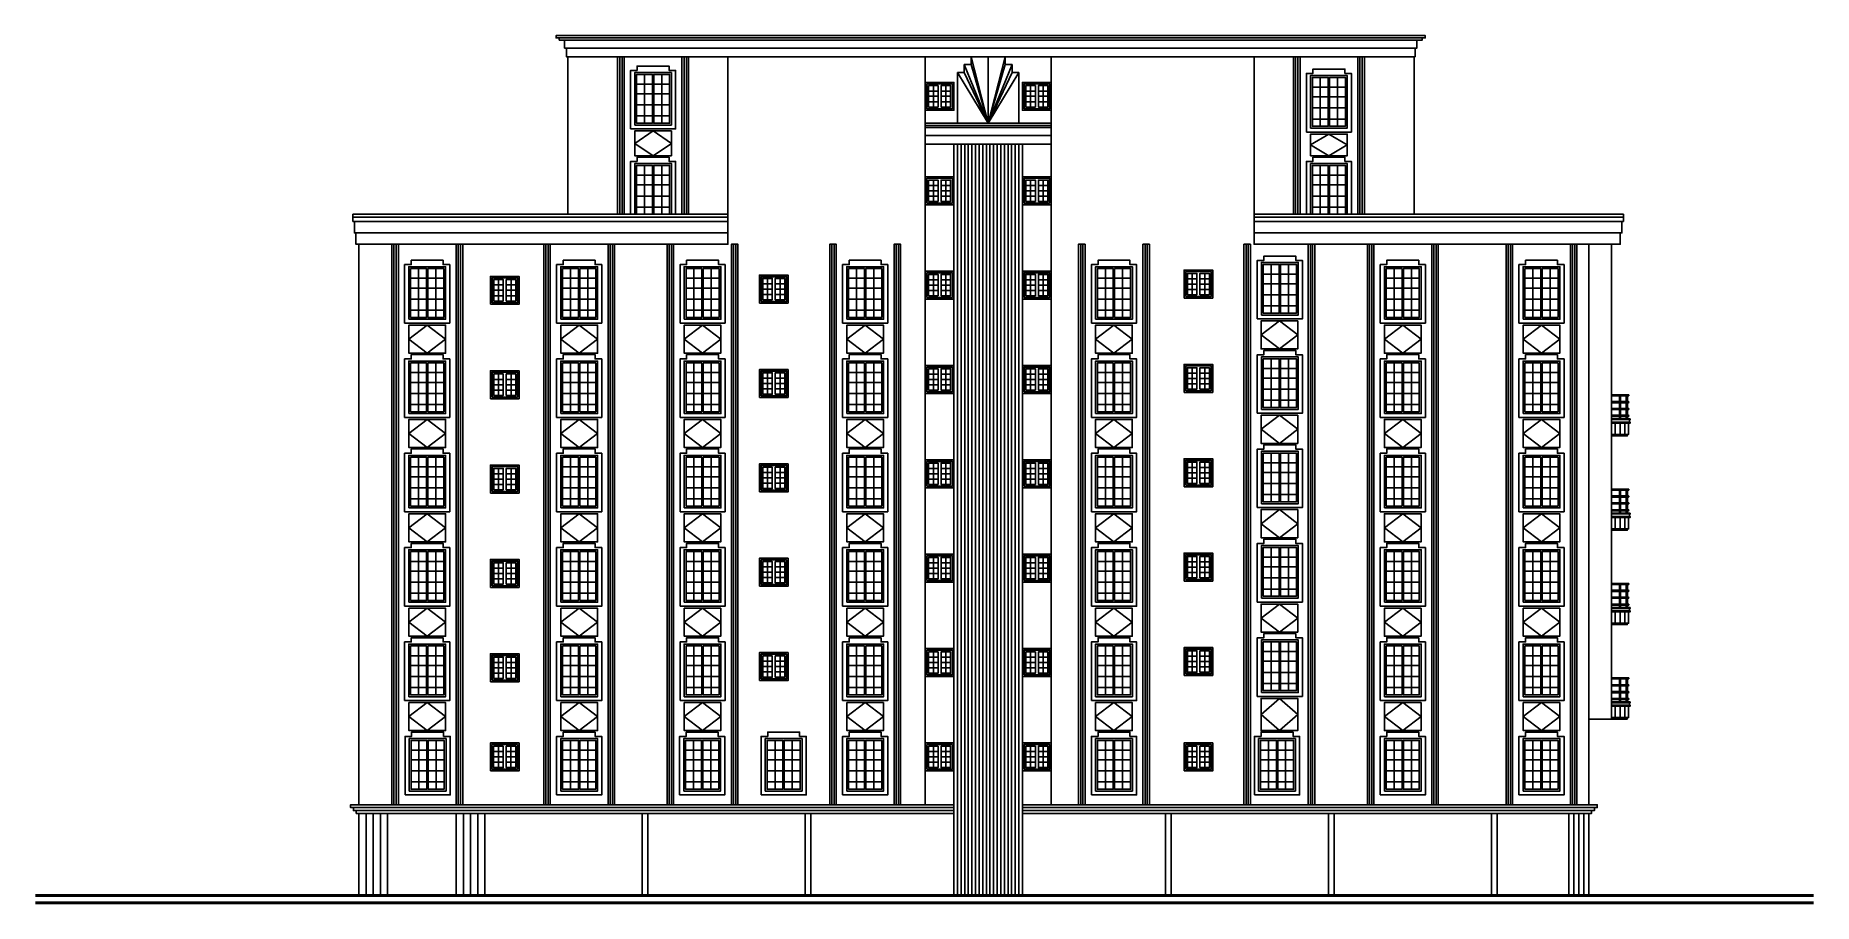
# Model space of a CAD drawing. Header units: inches. Extents: x 14.9 to 77, y 7.3 to 37.6.
import ezdxf

# ---------------------------------------------------------------- set-up
doc = ezdxf.new("R2010")
doc.units = ezdxf.units.IN
doc.header["$MEASUREMENT"] = 0
for name, color, linetype, lineweight in [('01_STRUCTURE', 7, 'Continuous', 25), ('02_OPENINGS', 7, 'Continuous', 25), ('03_STEPPED_FRAMES', 7, 'Continuous', 25), ('04_VERTICAL_RIBS', 7, 'Continuous', 25), ('05_GEOMETRIC_RELIEF', 7, 'Continuous', 25), ('06_ORIGINAL_SIDE_DETAILS', 7, 'Continuous', 25)]:
    doc.layers.add(name, color=color, linetype=linetype, lineweight=lineweight)

msp = doc.modelspace()

# ---------------------------------------------------------------- linework, layer by layer
at = {"layer": '01_STRUCTURE'}
for points in [[(63.338, 37.556), (63.445, 37.556), (63.445, 37.636), (33.053, 37.636), (33.053, 37.556), (33.161, 37.556)], [(33.161, 37.556), (63.338, 37.556)], [(33.161, 37.556), (33.161, 37.476), (33.347, 37.476)], [(33.347, 37.476), (63.151, 37.476)], [(33.347, 37.476), (33.347, 37.196), (33.411, 37.196)], [(63.088, 37.196), (63.151, 37.196), (63.151, 37.476)], [(63.151, 37.476), (63.338, 37.476), (63.338, 37.556)], [(33.411, 37.196), (63.088, 37.196)], [(33.411, 37.196), (33.411, 36.896), (33.461, 36.896)], [(33.461, 31.386), (33.461, 36.896)], [(33.461, 36.896), (35.205, 36.896)], [(35.205, 36.896), (35.282, 36.896)], [(35.282, 36.896), (35.359, 36.896)], [(35.359, 36.896), (35.435, 36.896)], [(35.435, 36.896), (37.455, 36.896)], [(37.455, 36.896), (37.532, 36.896)], [(37.532, 36.896), (37.609, 36.896)], [(37.609, 36.896), (37.685, 36.896)], [(37.685, 36.896), (39.061, 36.896)], [(39.061, 31.386), (39.061, 36.896)], [(39.061, 36.896), (45.961, 36.896)], [(45.961, 35.999), (45.961, 36.896)], [(45.961, 36.896), (47.571, 36.896)], [(47.571, 36.896), (48.161, 36.896)], [(48.161, 36.896), (48.751, 36.896)], [(48.751, 36.896), (50.361, 36.896)], [(50.361, 35.999), (50.361, 36.896)], [(50.361, 36.896), (57.461, 36.896)], [(57.461, 31.386), (57.461, 36.896)], [(57.461, 36.896), (58.836, 36.896)], [(58.836, 36.896), (58.913, 36.896)], [(58.913, 36.896), (58.99, 36.896)], [(58.99, 36.896), (59.066, 36.896)], [(59.066, 36.896), (61.086, 36.896)], [(61.086, 36.896), (61.163, 36.896)], [(61.163, 36.896), (61.24, 36.896)], [(61.24, 36.896), (61.316, 36.896)], [(61.316, 36.896), (63.061, 36.896)], [(63.061, 36.896), (63.088, 36.896), (63.088, 37.196)], [(63.061, 31.386), (63.061, 36.896)], [(45.961, 35.022), (45.961, 35.999)], [(50.361, 35.022), (50.361, 35.999)], [(45.961, 34.576), (45.961, 35.022)], [(50.361, 34.576), (50.361, 35.022)], [(45.961, 34.496), (45.961, 34.576)], [(45.961, 34.576), (47.091, 34.576)], [(45.961, 34.416), (45.961, 34.496)], [(45.961, 34.496), (50.361, 34.496)], [(45.961, 34.136), (45.961, 34.416)], [(45.961, 34.416), (50.361, 34.416)], [(47.091, 34.576), (48.161, 34.576)], [(48.161, 34.576), (49.231, 34.576)], [(49.231, 34.576), (50.361, 34.576)], [(50.361, 34.496), (50.361, 34.576)], [(50.361, 34.416), (50.361, 34.496)], [(50.361, 34.136), (50.361, 34.416)], [(45.961, 33.836), (45.961, 34.136)], [(45.961, 34.136), (50.361, 34.136)], [(45.961, 32.699), (45.961, 33.836)], [(45.961, 33.836), (46.961, 33.836)], [(46.961, 33.836), (46.961, 32.699)], [(47.087, 33.836), (46.961, 33.836)], [(47.213, 33.836), (47.087, 33.836)], [(47.34, 33.836), (47.213, 33.836)], [(47.466, 33.836), (47.34, 33.836)], [(47.592, 33.836), (47.466, 33.836)], [(47.719, 33.836), (47.592, 33.836)], [(47.845, 33.836), (47.719, 33.836)], [(47.971, 33.836), (47.845, 33.836)], [(48.098, 33.836), (47.971, 33.836)], [(48.224, 33.836), (48.098, 33.836)], [(48.35, 33.836), (48.224, 33.836)], [(48.477, 33.836), (48.35, 33.836)], [(48.603, 33.836), (48.477, 33.836)], [(48.729, 33.836), (48.603, 33.836)], [(48.855, 33.836), (48.729, 33.836)], [(48.982, 33.836), (48.855, 33.836)], [(49.108, 33.836), (48.982, 33.836)], [(49.234, 33.836), (49.108, 33.836)], [(49.361, 33.836), (49.234, 33.836)], [(49.361, 32.699), (49.361, 33.836)], [(49.361, 33.836), (50.361, 33.836)], [(50.361, 33.836), (50.361, 34.136)], [(50.361, 32.699), (50.361, 33.836)], [(45.961, 31.722), (45.961, 32.699)], [(46.961, 32.699), (46.961, 31.722)], [(49.361, 31.722), (49.361, 32.699)], [(50.361, 31.722), (50.361, 32.699)], [(45.961, 29.399), (45.961, 31.722)], [(46.961, 31.722), (46.961, 29.399)], [(49.361, 29.399), (49.361, 31.722)], [(50.361, 29.399), (50.361, 31.722)], [(25.95, 31.286), (25.95, 31.386), (33.461, 31.386)], [(25.95, 31.286), (39.061, 31.286)], [(26.003, 31.136), (25.95, 31.136), (25.95, 31.286)], [(26.003, 31.136), (39.061, 31.136)], [(26.055, 30.736), (26.003, 30.736), (26.003, 31.136)], [(33.461, 31.386), (35.205, 31.386)], [(35.205, 31.386), (35.282, 31.386)], [(35.282, 31.386), (35.359, 31.386)], [(35.359, 31.386), (35.435, 31.386)], [(35.435, 31.386), (35.657, 31.386)], [(35.657, 31.386), (35.802, 31.386)], [(35.802, 31.386), (35.867, 31.386)], [(35.867, 31.386), (36.145, 31.386)], [(36.145, 31.386), (36.423, 31.386)], [(36.423, 31.386), (36.469, 31.386)], [(36.469, 31.386), (36.747, 31.386)], [(36.747, 31.386), (37.024, 31.386)], [(37.024, 31.386), (37.089, 31.386)], [(37.089, 31.386), (37.234, 31.386)], [(37.234, 31.386), (37.455, 31.386)], [(37.455, 31.386), (37.532, 31.386)], [(37.532, 31.386), (37.609, 31.386)], [(37.609, 31.386), (37.685, 31.386)], [(37.685, 31.386), (39.061, 31.386)], [(39.061, 31.286), (39.061, 31.386)], [(39.061, 31.136), (39.061, 31.286)], [(39.061, 30.736), (39.061, 31.136)], [(57.461, 31.286), (57.461, 31.386)], [(57.461, 31.386), (58.836, 31.386)], [(57.461, 31.136), (57.461, 31.286)], [(57.461, 31.286), (70.372, 31.286)], [(57.461, 30.736), (57.461, 31.136)], [(57.461, 31.136), (70.319, 31.136)], [(58.836, 31.386), (58.913, 31.386)], [(58.913, 31.386), (58.99, 31.386)], [(58.99, 31.386), (59.066, 31.386)], [(59.066, 31.386), (59.288, 31.386)], [(59.288, 31.386), (59.433, 31.386)], [(59.433, 31.386), (59.498, 31.386)], [(59.498, 31.386), (59.776, 31.386)], [(59.776, 31.386), (60.054, 31.386)], [(60.054, 31.386), (60.1, 31.386)], [(60.1, 31.386), (60.378, 31.386)], [(60.378, 31.386), (60.655, 31.386)], [(60.655, 31.386), (60.72, 31.386)], [(60.72, 31.386), (60.865, 31.386)], [(60.865, 31.386), (61.086, 31.386)], [(61.086, 31.386), (61.163, 31.386)], [(61.163, 31.386), (61.24, 31.386)], [(61.24, 31.386), (61.316, 31.386)], [(61.316, 31.386), (63.061, 31.386)], [(63.061, 31.386), (70.372, 31.386), (70.372, 31.286)], [(70.266, 30.736), (70.319, 30.736), (70.319, 31.136)], [(70.319, 31.136), (70.372, 31.136), (70.372, 31.286)], [(26.055, 30.736), (39.061, 30.736)], [(26.161, 30.336), (26.108, 30.336), (26.055, 30.336), (26.055, 30.736)], [(37.162, 30.336), (39.061, 30.336), (39.061, 30.736)], [(57.461, 30.736), (70.266, 30.736)], [(57.461, 30.736), (57.461, 30.336), (59.354, 30.336)], [(69.961, 30.336), (70.213, 30.336), (70.266, 30.336), (70.266, 30.736)], [(26.161, 10.736), (26.161, 30.336)], [(26.161, 30.336), (27.307, 30.336)], [(27.307, 30.336), (27.384, 30.336)], [(27.384, 30.336), (27.461, 30.336)], [(27.461, 30.336), (27.537, 30.336)], [(27.537, 30.336), (29.557, 30.336)], [(29.557, 30.336), (29.634, 30.336)], [(29.634, 30.336), (29.711, 30.336)], [(29.711, 30.336), (29.787, 30.336)], [(29.787, 30.336), (32.621, 30.336)], [(32.621, 30.336), (32.697, 30.336)], [(32.697, 30.336), (32.774, 30.336)], [(32.774, 30.336), (32.851, 30.336)], [(32.851, 30.336), (34.871, 30.336)], [(34.871, 30.336), (34.947, 30.336)], [(34.947, 30.336), (35.024, 30.336)], [(35.024, 30.336), (35.101, 30.336)], [(35.101, 30.336), (36.932, 30.336)], [(36.932, 30.336), (37.009, 30.336)], [(37.009, 30.336), (37.085, 30.336)], [(37.085, 30.336), (37.162, 30.336)], [(59.354, 30.336), (59.43, 30.336)], [(59.43, 30.336), (59.507, 30.336)], [(59.507, 30.336), (59.584, 30.336)], [(59.584, 30.336), (61.42, 30.336)], [(61.42, 30.336), (61.496, 30.336)], [(61.496, 30.336), (61.573, 30.336)], [(61.573, 30.336), (61.65, 30.336)], [(61.65, 30.336), (63.67, 30.336)], [(63.67, 30.336), (63.746, 30.336)], [(63.746, 30.336), (63.823, 30.336)], [(63.823, 30.336), (63.9, 30.336)], [(63.9, 30.336), (66.27, 30.336)], [(66.27, 30.336), (66.347, 30.336)], [(66.347, 30.336), (66.423, 30.336)], [(66.423, 30.336), (66.5, 30.336)], [(66.5, 30.336), (68.52, 30.336)], [(68.52, 30.336), (68.597, 30.336)], [(68.597, 30.336), (68.673, 30.336)], [(68.673, 30.336), (68.75, 30.336)], [(68.75, 30.336), (69.161, 30.336)], [(69.161, 13.736), (69.161, 30.336)], [(69.161, 30.336), (69.961, 30.336)], [(45.961, 28.422), (45.961, 29.399)], [(46.961, 29.399), (46.961, 28.422)], [(49.361, 28.422), (49.361, 29.399)], [(50.361, 28.422), (50.361, 29.399)], [(45.961, 26.099), (45.961, 28.422)], [(46.961, 28.422), (46.961, 26.099)], [(49.361, 26.099), (49.361, 28.422)], [(50.361, 26.099), (50.361, 28.422)], [(45.961, 25.122), (45.961, 26.099)], [(46.961, 26.099), (46.961, 25.122)], [(49.361, 25.122), (49.361, 26.099)], [(50.361, 25.122), (50.361, 26.099)], [(45.961, 22.799), (45.961, 25.122)], [(46.961, 25.122), (46.961, 22.799)], [(49.361, 22.799), (49.361, 25.122)], [(50.361, 22.799), (50.361, 25.122)], [(45.961, 21.822), (45.961, 22.799)], [(46.961, 22.799), (46.961, 21.822)], [(49.361, 21.822), (49.361, 22.799)], [(50.361, 21.822), (50.361, 22.799)], [(45.961, 19.499), (45.961, 21.822)], [(46.961, 21.822), (46.961, 19.499)], [(49.361, 19.499), (49.361, 21.822)], [(50.361, 19.499), (50.361, 21.822)], [(45.961, 18.522), (45.961, 19.499)], [(46.961, 19.499), (46.961, 18.522)], [(49.361, 18.522), (49.361, 19.499)], [(50.361, 18.522), (50.361, 19.499)], [(45.961, 16.199), (45.961, 18.522)], [(46.961, 18.522), (46.961, 16.199)], [(49.361, 16.199), (49.361, 18.522)], [(50.361, 16.199), (50.361, 18.522)], [(45.961, 15.222), (45.961, 16.199)], [(46.961, 16.199), (46.961, 15.222)], [(49.361, 15.222), (49.361, 16.199)], [(50.361, 15.222), (50.361, 16.199)], [(45.961, 12.899), (45.961, 15.222)], [(46.961, 15.222), (46.961, 12.899)], [(49.361, 12.899), (49.361, 15.222)], [(50.361, 12.899), (50.361, 15.222)], [(69.161, 10.736), (69.161, 13.736)], [(45.961, 11.922), (45.961, 12.899)], [(46.961, 12.899), (46.961, 11.922)], [(49.361, 11.922), (49.361, 12.899)], [(50.361, 11.922), (50.361, 12.899)], [(45.961, 10.736), (45.961, 11.922)], [(46.961, 11.922), (46.961, 10.736)], [(49.361, 10.736), (49.361, 11.922)], [(50.361, 10.736), (50.361, 11.922)], [(26.161, 10.736), (25.865, 10.736), (25.865, 10.636), (25.965, 10.636)], [(25.965, 10.636), (46.961, 10.636)], [(25.965, 10.636), (25.965, 10.536), (26.065, 10.536)], [(26.161, 10.736), (27.307, 10.736)], [(27.307, 10.736), (27.384, 10.736)], [(27.384, 10.736), (27.461, 10.736)], [(27.461, 10.736), (27.537, 10.736)], [(27.537, 10.736), (29.557, 10.736)], [(29.557, 10.736), (29.634, 10.736)], [(29.634, 10.736), (29.711, 10.736)], [(29.711, 10.736), (29.787, 10.736)], [(29.787, 10.736), (32.621, 10.736)], [(32.621, 10.736), (32.697, 10.736)], [(32.697, 10.736), (32.774, 10.736)], [(32.774, 10.736), (32.851, 10.736)], [(32.851, 10.736), (34.871, 10.736)], [(34.871, 10.736), (34.947, 10.736)], [(34.947, 10.736), (35.024, 10.736)], [(35.024, 10.736), (35.101, 10.736)], [(35.101, 10.736), (36.932, 10.736)], [(36.932, 10.736), (37.009, 10.736)], [(37.009, 10.736), (37.085, 10.736)], [(37.085, 10.736), (37.162, 10.736)], [(37.162, 10.736), (39.182, 10.736)], [(39.182, 10.736), (39.259, 10.736)], [(39.259, 10.736), (39.335, 10.736)], [(39.335, 10.736), (39.412, 10.736)], [(39.412, 10.736), (42.62, 10.736)], [(42.62, 10.736), (42.697, 10.736)], [(42.697, 10.736), (42.773, 10.736)], [(42.773, 10.736), (42.85, 10.736)], [(42.85, 10.736), (44.87, 10.736)], [(44.87, 10.736), (44.947, 10.736)], [(44.947, 10.736), (45.023, 10.736)], [(45.023, 10.736), (45.1, 10.736)], [(45.1, 10.736), (45.961, 10.736)], [(45.961, 10.736), (46.961, 10.736)], [(46.961, 10.736), (46.961, 10.636)], [(46.961, 10.636), (46.961, 10.536)], [(49.361, 10.636), (49.361, 10.736)], [(49.361, 10.736), (50.361, 10.736)], [(49.361, 10.536), (49.361, 10.636)], [(49.361, 10.636), (69.361, 10.636)], [(50.361, 10.736), (51.32, 10.736)], [(51.32, 10.736), (51.397, 10.736)], [(51.397, 10.736), (51.473, 10.736)], [(51.473, 10.736), (51.55, 10.736)], [(51.55, 10.736), (53.57, 10.736)], [(53.57, 10.736), (53.647, 10.736)], [(53.647, 10.736), (53.723, 10.736)], [(53.723, 10.736), (53.8, 10.736)], [(53.8, 10.736), (57.104, 10.736)], [(57.104, 10.736), (57.18, 10.736)], [(57.18, 10.736), (57.257, 10.736)], [(57.257, 10.736), (57.334, 10.736)], [(57.334, 10.736), (59.354, 10.736)], [(59.354, 10.736), (59.43, 10.736)], [(59.43, 10.736), (59.507, 10.736)], [(59.507, 10.736), (59.584, 10.736)], [(59.584, 10.736), (61.42, 10.736)], [(61.42, 10.736), (61.496, 10.736)], [(61.496, 10.736), (61.573, 10.736)], [(61.573, 10.736), (61.65, 10.736)], [(61.65, 10.736), (63.67, 10.736)], [(63.67, 10.736), (63.746, 10.736)], [(63.746, 10.736), (63.823, 10.736)], [(63.823, 10.736), (63.9, 10.736)], [(63.9, 10.736), (66.27, 10.736)], [(66.27, 10.736), (66.347, 10.736)], [(66.347, 10.736), (66.423, 10.736)], [(66.423, 10.736), (66.5, 10.736)], [(66.5, 10.736), (68.52, 10.736)], [(68.52, 10.736), (68.597, 10.736)], [(68.597, 10.736), (68.673, 10.736)], [(68.673, 10.736), (68.75, 10.736)], [(68.75, 10.736), (69.161, 10.736)], [(69.161, 10.736), (69.461, 10.736), (69.461, 10.636), (69.361, 10.636)], [(69.361, 10.636), (69.361, 10.536), (69.261, 10.536)], [(26.065, 10.536), (46.961, 10.536)], [(26.065, 10.536), (26.065, 10.436), (26.161, 10.436)], [(26.161, 10.436), (26.161, 7.586)], [(26.411, 10.436), (26.165, 10.436), (26.161, 10.436)], [(26.661, 10.436), (26.411, 10.436)], [(26.911, 10.436), (26.661, 10.436)], [(27.161, 10.436), (26.911, 10.436)], [(27.161, 7.586), (27.161, 10.436)], [(27.161, 10.436), (29.561, 10.436)], [(29.561, 10.436), (29.561, 7.586)], [(29.811, 10.436), (29.561, 10.436)], [(30.061, 10.436), (29.811, 10.436)], [(30.311, 10.436), (30.061, 10.436)], [(30.561, 10.436), (30.311, 10.436)], [(30.561, 7.586), (30.561, 10.436)], [(30.561, 10.436), (36.061, 10.436)], [(36.061, 10.436), (36.061, 7.586)], [(36.261, 10.436), (36.061, 10.436)], [(36.261, 7.586), (36.261, 10.436)], [(36.261, 10.436), (41.761, 10.436)], [(41.761, 10.436), (41.761, 7.586)], [(41.961, 10.436), (41.761, 10.436)], [(41.961, 7.586), (41.961, 10.436)], [(41.961, 10.436), (46.961, 10.436)], [(46.961, 10.536), (46.961, 10.436)], [(46.961, 10.436), (46.961, 7.586)], [(49.361, 10.436), (49.361, 10.536)], [(49.361, 10.536), (69.261, 10.536)], [(49.361, 7.586), (49.361, 10.436)], [(49.361, 10.436), (54.361, 10.436)], [(54.361, 10.436), (54.361, 7.586)], [(54.561, 10.436), (54.361, 10.436)], [(54.561, 7.586), (54.561, 10.436)], [(54.561, 10.436), (60.061, 10.436)], [(60.061, 10.436), (60.061, 7.586)], [(60.261, 10.436), (60.061, 10.436)], [(60.261, 7.586), (60.261, 10.436)], [(60.261, 10.436), (65.761, 10.436)], [(65.761, 10.436), (65.761, 7.586)], [(65.961, 10.436), (65.761, 10.436)], [(65.961, 7.586), (65.961, 10.436)], [(65.961, 10.436), (68.461, 10.436)], [(68.461, 10.436), (68.461, 7.586)], [(68.636, 10.436), (68.461, 10.436)], [(68.811, 10.436), (68.636, 10.436)], [(68.986, 10.436), (68.811, 10.436)], [(69.161, 10.436), (68.986, 10.436)], [(69.261, 10.536), (69.261, 10.436), (69.161, 10.436), (69.161, 10.436)], [(69.161, 7.586), (69.161, 10.436)], [(14.851, 7.586), (26.161, 7.586)], [(14.851, 7.536), (77.019, 7.536)], [(26.161, 7.586), (26.411, 7.586)], [(26.411, 7.586), (26.661, 7.586)], [(26.661, 7.586), (26.911, 7.586)], [(26.911, 7.586), (27.161, 7.586)], [(27.161, 7.586), (29.561, 7.586)], [(29.561, 7.586), (29.811, 7.586)], [(29.811, 7.586), (30.061, 7.586)], [(30.061, 7.586), (30.311, 7.586)], [(30.311, 7.586), (30.561, 7.586)], [(30.561, 7.586), (36.061, 7.586)], [(36.061, 7.586), (36.261, 7.586)], [(36.261, 7.586), (41.761, 7.586)], [(41.761, 7.586), (41.961, 7.586)], [(41.961, 7.586), (46.961, 7.586)], [(46.961, 7.586), (47.087, 7.586)], [(47.087, 7.586), (47.213, 7.586)], [(47.213, 7.586), (47.34, 7.586)], [(47.34, 7.586), (47.466, 7.586)], [(47.466, 7.586), (47.592, 7.586)], [(47.592, 7.586), (47.719, 7.586)], [(47.719, 7.586), (47.845, 7.586)], [(47.845, 7.586), (47.971, 7.586)], [(47.971, 7.586), (48.098, 7.586)], [(48.098, 7.586), (48.224, 7.586)], [(48.224, 7.586), (48.35, 7.586)], [(48.35, 7.586), (48.477, 7.586)], [(48.477, 7.586), (48.603, 7.586)], [(48.603, 7.586), (48.729, 7.586)], [(48.729, 7.586), (48.855, 7.586)], [(48.855, 7.586), (48.982, 7.586)], [(48.982, 7.586), (49.108, 7.586)], [(49.108, 7.586), (49.234, 7.586)], [(49.234, 7.586), (49.361, 7.586)], [(49.361, 7.586), (54.361, 7.586)], [(54.361, 7.586), (54.561, 7.586)], [(54.561, 7.586), (60.061, 7.586)], [(60.061, 7.586), (60.261, 7.586)], [(60.261, 7.586), (65.761, 7.586)], [(65.761, 7.586), (65.961, 7.586)], [(65.961, 7.586), (68.461, 7.586)], [(68.461, 7.586), (68.636, 7.586)], [(68.636, 7.586), (68.811, 7.586)], [(68.811, 7.586), (68.986, 7.586)], [(68.986, 7.586), (69.161, 7.586)], [(69.161, 7.586), (77.019, 7.586)], [(14.851, 7.336), (77.019, 7.336)], [(14.851, 7.286), (77.019, 7.286)]]:
    msp.add_lwpolyline(points, dxfattribs=at)
at = {"layer": '02_OPENINGS'}
for points in [[(36.144, 36.278), (35.866, 36.278), (35.866, 35.939)], [(36.144, 35.939), (36.144, 36.278)], [(36.422, 35.939), (36.422, 36.278), (36.144, 36.278)], [(36.745, 36.278), (36.468, 36.278), (36.468, 35.939)], [(36.745, 35.939), (36.745, 36.278)], [(37.023, 35.939), (37.023, 36.278), (36.745, 36.278)], [(59.775, 36.171), (59.497, 36.171), (59.497, 35.832)], [(59.775, 35.832), (59.775, 36.171)], [(60.053, 35.832), (60.053, 36.171), (59.775, 36.171)], [(60.376, 36.171), (60.099, 36.171), (60.099, 35.832)], [(60.376, 35.832), (60.376, 36.171)], [(60.654, 35.832), (60.654, 36.171), (60.376, 36.171)], [(35.866, 35.939), (35.866, 35.596)], [(35.866, 35.939), (36.144, 35.939)], [(35.866, 35.596), (35.866, 35.21)], [(35.866, 35.596), (36.144, 35.596)], [(36.144, 35.596), (36.144, 35.939)], [(36.144, 35.939), (36.422, 35.939)], [(36.144, 35.21), (36.144, 35.596)], [(36.144, 35.596), (36.422, 35.596)], [(36.422, 35.596), (36.422, 35.939)], [(36.422, 35.21), (36.422, 35.596)], [(36.468, 35.939), (36.468, 35.596)], [(36.468, 35.939), (36.745, 35.939)], [(36.468, 35.596), (36.468, 35.21)], [(36.468, 35.596), (36.745, 35.596)], [(36.745, 35.596), (36.745, 35.939)], [(36.745, 35.939), (37.023, 35.939)], [(36.745, 35.21), (36.745, 35.596)], [(36.745, 35.596), (37.023, 35.596)], [(37.023, 35.596), (37.023, 35.939)], [(37.023, 35.21), (37.023, 35.596)], [(46.244, 35.884), (46.078, 35.884), (46.078, 35.697)], [(46.078, 35.697), (46.078, 35.511)], [(46.078, 35.697), (46.244, 35.697)], [(46.078, 35.511), (46.078, 35.324)], [(46.078, 35.511), (46.244, 35.511)], [(46.244, 35.697), (46.244, 35.884)], [(46.411, 35.697), (46.411, 35.884), (46.244, 35.884)], [(46.244, 35.511), (46.244, 35.697)], [(46.244, 35.697), (46.411, 35.697)], [(46.244, 35.324), (46.244, 35.511)], [(46.244, 35.511), (46.411, 35.511)], [(46.411, 35.511), (46.411, 35.697)], [(46.411, 35.324), (46.411, 35.511)], [(46.684, 35.884), (46.517, 35.884), (46.517, 35.697)], [(46.517, 35.697), (46.517, 35.511)], [(46.517, 35.697), (46.684, 35.697)], [(46.517, 35.511), (46.517, 35.324)], [(46.517, 35.511), (46.684, 35.511)], [(46.684, 35.697), (46.684, 35.884)], [(46.85, 35.697), (46.85, 35.884), (46.684, 35.884)], [(46.684, 35.511), (46.684, 35.697)], [(46.684, 35.697), (46.85, 35.697)], [(46.684, 35.324), (46.684, 35.511)], [(46.684, 35.511), (46.85, 35.511)], [(46.85, 35.511), (46.85, 35.697)], [(46.85, 35.324), (46.85, 35.511)], [(49.644, 35.884), (49.478, 35.884), (49.478, 35.697)], [(49.478, 35.697), (49.478, 35.511)], [(49.478, 35.697), (49.644, 35.697)], [(49.478, 35.511), (49.478, 35.324)], [(49.478, 35.511), (49.644, 35.511)], [(49.644, 35.697), (49.644, 35.884)], [(49.811, 35.697), (49.811, 35.884), (49.644, 35.884)], [(49.644, 35.511), (49.644, 35.697)], [(49.644, 35.697), (49.811, 35.697)], [(49.644, 35.324), (49.644, 35.511)], [(49.644, 35.511), (49.811, 35.511)], [(49.811, 35.511), (49.811, 35.697)], [(49.811, 35.324), (49.811, 35.511)], [(50.084, 35.884), (49.917, 35.884), (49.917, 35.697)], [(49.917, 35.697), (49.917, 35.511)], [(49.917, 35.697), (50.084, 35.697)], [(49.917, 35.511), (49.917, 35.324)], [(49.917, 35.511), (50.084, 35.511)], [(50.084, 35.697), (50.084, 35.884)], [(50.25, 35.697), (50.25, 35.884), (50.084, 35.884)], [(50.084, 35.511), (50.084, 35.697)], [(50.084, 35.697), (50.25, 35.697)], [(50.084, 35.324), (50.084, 35.511)], [(50.084, 35.511), (50.25, 35.511)], [(50.25, 35.511), (50.25, 35.697)], [(50.25, 35.324), (50.25, 35.511)], [(59.497, 35.832), (59.497, 35.489)], [(59.497, 35.832), (59.775, 35.832)], [(59.497, 35.489), (59.497, 35.103)], [(59.497, 35.489), (59.775, 35.489)], [(59.775, 35.489), (59.775, 35.832)], [(59.775, 35.832), (60.053, 35.832)], [(59.775, 35.103), (59.775, 35.489)], [(59.775, 35.489), (60.053, 35.489)], [(60.053, 35.489), (60.053, 35.832)], [(60.053, 35.103), (60.053, 35.489)], [(60.099, 35.832), (60.099, 35.489)], [(60.099, 35.832), (60.376, 35.832)], [(60.099, 35.489), (60.099, 35.103)], [(60.099, 35.489), (60.376, 35.489)], [(60.376, 35.489), (60.376, 35.832)], [(60.376, 35.832), (60.654, 35.832)], [(60.376, 35.103), (60.376, 35.489)], [(60.376, 35.489), (60.654, 35.489)], [(60.654, 35.489), (60.654, 35.832)], [(60.654, 35.103), (60.654, 35.489)], [(35.866, 35.21), (35.866, 34.825)], [(35.866, 35.21), (36.144, 35.21)], [(35.866, 34.825), (36.144, 34.825)], [(35.866, 34.825), (35.866, 34.571), (36.144, 34.571)], [(36.144, 34.825), (36.144, 35.21)], [(36.144, 35.21), (36.422, 35.21)], [(36.144, 34.571), (36.422, 34.571), (36.422, 34.825)], [(36.144, 34.571), (36.144, 34.825)], [(36.144, 34.825), (36.422, 34.825)], [(36.422, 34.825), (36.422, 35.21)], [(36.468, 35.21), (36.468, 34.825)], [(36.468, 35.21), (36.745, 35.21)], [(36.468, 34.825), (36.745, 34.825)], [(36.468, 34.825), (36.468, 34.571), (36.745, 34.571)], [(36.745, 34.825), (36.745, 35.21)], [(36.745, 35.21), (37.023, 35.21)], [(36.745, 34.571), (37.023, 34.571), (37.023, 34.825)], [(36.745, 34.571), (36.745, 34.825)], [(36.745, 34.825), (37.023, 34.825)], [(37.023, 34.825), (37.023, 35.21)], [(46.078, 35.324), (46.244, 35.324)], [(46.078, 35.324), (46.078, 35.137), (46.244, 35.137)], [(46.244, 35.137), (46.411, 35.137), (46.411, 35.324)], [(46.244, 35.137), (46.244, 35.324)], [(46.244, 35.324), (46.411, 35.324)], [(46.517, 35.324), (46.684, 35.324)], [(46.517, 35.324), (46.517, 35.137), (46.684, 35.137)], [(46.684, 35.137), (46.85, 35.137), (46.85, 35.324)], [(46.684, 35.137), (46.684, 35.324)], [(46.684, 35.324), (46.85, 35.324)], [(49.478, 35.324), (49.644, 35.324)], [(49.478, 35.324), (49.478, 35.137), (49.644, 35.137)], [(49.644, 35.137), (49.811, 35.137), (49.811, 35.324)], [(49.644, 35.137), (49.644, 35.324)], [(49.644, 35.324), (49.811, 35.324)], [(49.917, 35.324), (50.084, 35.324)], [(49.917, 35.324), (49.917, 35.137), (50.084, 35.137)], [(50.084, 35.137), (50.25, 35.137), (50.25, 35.324)], [(50.084, 35.137), (50.084, 35.324)], [(50.084, 35.324), (50.25, 35.324)], [(59.497, 35.103), (59.497, 34.717)], [(59.497, 35.103), (59.775, 35.103)], [(59.775, 34.717), (59.775, 35.103)], [(59.775, 35.103), (60.053, 35.103)], [(60.053, 34.717), (60.053, 35.103)], [(60.099, 35.103), (60.099, 34.717)], [(60.099, 35.103), (60.376, 35.103)], [(60.376, 34.717), (60.376, 35.103)], [(60.376, 35.103), (60.654, 35.103)], [(60.654, 34.717), (60.654, 35.103)], [(59.497, 34.717), (59.775, 34.717)], [(59.497, 34.717), (59.497, 34.463), (59.775, 34.463)], [(59.775, 34.463), (60.053, 34.463), (60.053, 34.717)], [(59.775, 34.463), (59.775, 34.717)], [(59.775, 34.717), (60.053, 34.717)], [(60.099, 34.717), (60.376, 34.717)], [(60.099, 34.717), (60.099, 34.463), (60.376, 34.463)], [(60.376, 34.463), (60.654, 34.463), (60.654, 34.717)], [(60.376, 34.463), (60.376, 34.717)], [(60.376, 34.717), (60.654, 34.717)], [(36.145, 33.093), (35.867, 33.093), (35.867, 32.754)], [(36.145, 32.754), (36.145, 33.093)], [(36.423, 32.754), (36.423, 33.093), (36.145, 33.093)], [(36.747, 33.093), (36.469, 33.093), (36.469, 32.754)], [(36.747, 32.754), (36.747, 33.093)], [(37.024, 32.754), (37.024, 33.093), (36.747, 33.093)], [(59.776, 33.093), (59.498, 33.093), (59.498, 32.754)], [(59.776, 32.754), (59.776, 33.093)], [(60.054, 32.754), (60.054, 33.093), (59.776, 33.093)], [(60.378, 33.093), (60.1, 33.093), (60.1, 32.754)], [(60.378, 32.754), (60.378, 33.093)], [(60.655, 32.754), (60.655, 33.093), (60.378, 33.093)], [(35.867, 32.754), (35.867, 32.411)], [(35.867, 32.754), (36.145, 32.754)], [(35.867, 32.411), (35.867, 32.025)], [(35.867, 32.411), (36.145, 32.411)], [(36.145, 32.411), (36.145, 32.754)], [(36.145, 32.754), (36.423, 32.754)], [(36.145, 32.025), (36.145, 32.411)], [(36.145, 32.411), (36.423, 32.411)], [(36.423, 32.411), (36.423, 32.754)], [(36.423, 32.025), (36.423, 32.411)], [(36.469, 32.754), (36.469, 32.411)], [(36.469, 32.754), (36.747, 32.754)], [(36.469, 32.411), (36.469, 32.025)], [(36.469, 32.411), (36.747, 32.411)], [(36.747, 32.411), (36.747, 32.754)], [(36.747, 32.754), (37.024, 32.754)], [(36.747, 32.025), (36.747, 32.411)], [(36.747, 32.411), (37.024, 32.411)], [(37.024, 32.411), (37.024, 32.754)], [(37.024, 32.025), (37.024, 32.411)], [(46.244, 32.584), (46.078, 32.584), (46.078, 32.397)], [(46.078, 32.397), (46.078, 32.211)], [(46.078, 32.397), (46.244, 32.397)], [(46.244, 32.397), (46.244, 32.584)], [(46.411, 32.397), (46.411, 32.584), (46.244, 32.584)], [(46.244, 32.211), (46.244, 32.397)], [(46.244, 32.397), (46.411, 32.397)], [(46.411, 32.211), (46.411, 32.397)], [(46.684, 32.584), (46.517, 32.584), (46.517, 32.397)], [(46.517, 32.397), (46.517, 32.211)], [(46.517, 32.397), (46.684, 32.397)], [(46.684, 32.397), (46.684, 32.584)], [(46.85, 32.397), (46.85, 32.584), (46.684, 32.584)], [(46.684, 32.211), (46.684, 32.397)], [(46.684, 32.397), (46.85, 32.397)], [(46.85, 32.211), (46.85, 32.397)], [(49.644, 32.584), (49.478, 32.584), (49.478, 32.397)], [(49.478, 32.397), (49.478, 32.211)], [(49.478, 32.397), (49.644, 32.397)], [(49.644, 32.397), (49.644, 32.584)], [(49.811, 32.397), (49.811, 32.584), (49.644, 32.584)], [(49.644, 32.211), (49.644, 32.397)], [(49.644, 32.397), (49.811, 32.397)], [(49.811, 32.211), (49.811, 32.397)], [(50.084, 32.584), (49.917, 32.584), (49.917, 32.397)], [(49.917, 32.397), (49.917, 32.211)], [(49.917, 32.397), (50.084, 32.397)], [(50.084, 32.397), (50.084, 32.584)], [(50.25, 32.397), (50.25, 32.584), (50.084, 32.584)], [(50.084, 32.211), (50.084, 32.397)], [(50.084, 32.397), (50.25, 32.397)], [(50.25, 32.211), (50.25, 32.397)], [(59.498, 32.754), (59.498, 32.411)], [(59.498, 32.754), (59.776, 32.754)], [(59.498, 32.411), (59.498, 32.025)], [(59.498, 32.411), (59.776, 32.411)], [(59.776, 32.411), (59.776, 32.754)], [(59.776, 32.754), (60.054, 32.754)], [(59.776, 32.025), (59.776, 32.411)], [(59.776, 32.411), (60.054, 32.411)], [(60.054, 32.411), (60.054, 32.754)], [(60.054, 32.025), (60.054, 32.411)], [(60.1, 32.754), (60.1, 32.411)], [(60.1, 32.754), (60.378, 32.754)], [(60.1, 32.411), (60.1, 32.025)], [(60.1, 32.411), (60.378, 32.411)], [(60.378, 32.411), (60.378, 32.754)], [(60.378, 32.754), (60.655, 32.754)], [(60.378, 32.025), (60.378, 32.411)], [(60.378, 32.411), (60.655, 32.411)], [(60.655, 32.411), (60.655, 32.754)], [(60.655, 32.025), (60.655, 32.411)], [(35.867, 32.025), (35.867, 31.64)], [(35.867, 32.025), (36.145, 32.025)], [(36.145, 31.64), (36.145, 32.025)], [(36.145, 32.025), (36.423, 32.025)], [(36.423, 31.64), (36.423, 32.025)], [(36.469, 32.025), (36.469, 31.64)], [(36.469, 32.025), (36.747, 32.025)], [(36.747, 31.64), (36.747, 32.025)], [(36.747, 32.025), (37.024, 32.025)], [(37.024, 31.64), (37.024, 32.025)], [(46.078, 32.211), (46.078, 32.024)], [(46.078, 32.211), (46.244, 32.211)], [(46.078, 32.024), (46.244, 32.024)], [(46.078, 32.024), (46.078, 31.837), (46.244, 31.837)], [(46.244, 32.024), (46.244, 32.211)], [(46.244, 32.211), (46.411, 32.211)], [(46.244, 31.837), (46.411, 31.837), (46.411, 32.024)], [(46.244, 31.837), (46.244, 32.024)], [(46.244, 32.024), (46.411, 32.024)], [(46.411, 32.024), (46.411, 32.211)], [(46.517, 32.211), (46.517, 32.024)], [(46.517, 32.211), (46.684, 32.211)], [(46.517, 32.024), (46.684, 32.024)], [(46.517, 32.024), (46.517, 31.837), (46.684, 31.837)], [(46.684, 32.024), (46.684, 32.211)], [(46.684, 32.211), (46.85, 32.211)], [(46.684, 31.837), (46.85, 31.837), (46.85, 32.024)], [(46.684, 31.837), (46.684, 32.024)], [(46.684, 32.024), (46.85, 32.024)], [(46.85, 32.024), (46.85, 32.211)], [(49.478, 32.211), (49.478, 32.024)], [(49.478, 32.211), (49.644, 32.211)], [(49.478, 32.024), (49.644, 32.024)], [(49.478, 32.024), (49.478, 31.837), (49.644, 31.837)], [(49.644, 32.024), (49.644, 32.211)], [(49.644, 32.211), (49.811, 32.211)], [(49.644, 31.837), (49.811, 31.837), (49.811, 32.024)], [(49.644, 31.837), (49.644, 32.024)], [(49.644, 32.024), (49.811, 32.024)], [(49.811, 32.024), (49.811, 32.211)], [(49.917, 32.211), (49.917, 32.024)], [(49.917, 32.211), (50.084, 32.211)], [(49.917, 32.024), (50.084, 32.024)], [(49.917, 32.024), (49.917, 31.837), (50.084, 31.837)], [(50.084, 32.024), (50.084, 32.211)], [(50.084, 32.211), (50.25, 32.211)], [(50.084, 31.837), (50.25, 31.837), (50.25, 32.024)], [(50.084, 31.837), (50.084, 32.024)], [(50.084, 32.024), (50.25, 32.024)], [(50.25, 32.024), (50.25, 32.211)], [(59.498, 32.025), (59.498, 31.64)], [(59.498, 32.025), (59.776, 32.025)], [(59.776, 31.64), (59.776, 32.025)], [(59.776, 32.025), (60.054, 32.025)], [(60.054, 31.64), (60.054, 32.025)], [(60.1, 32.025), (60.1, 31.64)], [(60.1, 32.025), (60.378, 32.025)], [(60.378, 31.64), (60.378, 32.025)], [(60.378, 32.025), (60.655, 32.025)], [(60.655, 31.64), (60.655, 32.025)], [(35.867, 31.64), (35.867, 31.386)], [(35.867, 31.64), (36.145, 31.64)], [(36.145, 31.386), (36.145, 31.64)], [(36.145, 31.64), (36.423, 31.64)], [(36.423, 31.386), (36.423, 31.64)], [(36.469, 31.64), (36.469, 31.386)], [(36.469, 31.64), (36.747, 31.64)], [(36.747, 31.386), (36.747, 31.64)], [(36.747, 31.64), (37.024, 31.64)], [(37.024, 31.386), (37.024, 31.64)], [(59.498, 31.64), (59.498, 31.386)], [(59.498, 31.64), (59.776, 31.64)], [(59.776, 31.386), (59.776, 31.64)], [(59.776, 31.64), (60.054, 31.64)], [(60.054, 31.386), (60.054, 31.64)], [(60.1, 31.64), (60.1, 31.386)], [(60.1, 31.64), (60.378, 31.64)], [(60.378, 31.386), (60.378, 31.64)], [(60.378, 31.64), (60.655, 31.64)], [(60.655, 31.386), (60.655, 31.64)], [(28.244, 29.489), (27.966, 29.489), (27.966, 29.149)], [(28.244, 29.149), (28.244, 29.489)], [(28.522, 29.149), (28.522, 29.489), (28.244, 29.489)], [(28.845, 29.489), (28.568, 29.489), (28.568, 29.149)], [(28.845, 29.149), (28.845, 29.489)], [(29.123, 29.149), (29.123, 29.489), (28.845, 29.489)], [(33.56, 29.489), (33.282, 29.489), (33.282, 29.149)], [(33.56, 29.149), (33.56, 29.489)], [(33.838, 29.149), (33.838, 29.489), (33.56, 29.489)], [(34.161, 29.489), (33.884, 29.489), (33.884, 29.149)], [(34.161, 29.149), (34.161, 29.489)], [(34.439, 29.149), (34.439, 29.489), (34.161, 29.489)], [(37.874, 29.489), (37.596, 29.489), (37.596, 29.149)], [(37.874, 29.149), (37.874, 29.489)], [(38.151, 29.149), (38.151, 29.489), (37.874, 29.489)], [(38.475, 29.489), (38.197, 29.489), (38.197, 29.149)], [(38.475, 29.149), (38.475, 29.489)], [(38.753, 29.149), (38.753, 29.489), (38.475, 29.489)], [(43.559, 29.489), (43.282, 29.489), (43.282, 29.149)], [(43.559, 29.149), (43.559, 29.489)], [(43.837, 29.149), (43.837, 29.489), (43.559, 29.489)], [(44.161, 29.489), (43.883, 29.489), (43.883, 29.149)], [(44.161, 29.149), (44.161, 29.489)], [(44.439, 29.149), (44.439, 29.489), (44.161, 29.489)], [(46.244, 29.284), (46.078, 29.284), (46.078, 29.097)], [(46.244, 29.097), (46.244, 29.284)], [(46.411, 29.097), (46.411, 29.284), (46.244, 29.284)], [(46.684, 29.284), (46.517, 29.284), (46.517, 29.097)], [(46.684, 29.097), (46.684, 29.284)], [(46.85, 29.097), (46.85, 29.284), (46.684, 29.284)], [(49.644, 29.284), (49.478, 29.284), (49.478, 29.097)], [(49.644, 29.097), (49.644, 29.284)], [(49.811, 29.097), (49.811, 29.284), (49.644, 29.284)], [(50.084, 29.284), (49.917, 29.284), (49.917, 29.097)], [(50.084, 29.097), (50.084, 29.284)], [(50.25, 29.097), (50.25, 29.284), (50.084, 29.284)], [(52.259, 29.489), (51.982, 29.489), (51.982, 29.149)], [(52.259, 29.149), (52.259, 29.489)], [(52.537, 29.149), (52.537, 29.489), (52.259, 29.489)], [(52.861, 29.489), (52.583, 29.489), (52.583, 29.149)], [(52.861, 29.149), (52.861, 29.489)], [(53.139, 29.149), (53.139, 29.489), (52.861, 29.489)], [(55.294, 29.321), (55.128, 29.321), (55.128, 29.134)], [(55.294, 29.134), (55.294, 29.321)], [(55.461, 29.134), (55.461, 29.321), (55.294, 29.321)], [(55.734, 29.321), (55.567, 29.321), (55.567, 29.134)], [(55.734, 29.134), (55.734, 29.321)], [(55.9, 29.134), (55.9, 29.321), (55.734, 29.321)], [(58.059, 29.635), (57.782, 29.635), (57.782, 29.296)], [(57.782, 29.296), (57.782, 28.953)], [(57.782, 29.296), (58.059, 29.296)], [(58.059, 29.296), (58.059, 29.635)], [(58.337, 29.296), (58.337, 29.635), (58.059, 29.635)], [(58.059, 28.953), (58.059, 29.296)], [(58.059, 29.296), (58.337, 29.296)], [(58.337, 28.953), (58.337, 29.296)], [(58.661, 29.635), (58.383, 29.635), (58.383, 29.296)], [(58.383, 29.296), (58.383, 28.953)], [(58.383, 29.296), (58.661, 29.296)], [(58.661, 29.296), (58.661, 29.635)], [(58.939, 29.296), (58.939, 29.635), (58.661, 29.635)], [(58.661, 28.953), (58.661, 29.296)], [(58.661, 29.296), (58.939, 29.296)], [(58.939, 28.953), (58.939, 29.296)], [(62.359, 29.489), (62.081, 29.489), (62.081, 29.149)], [(62.359, 29.149), (62.359, 29.489)], [(62.637, 29.149), (62.637, 29.489), (62.359, 29.489)], [(62.96, 29.489), (62.683, 29.489), (62.683, 29.149)], [(62.96, 29.149), (62.96, 29.489)], [(63.238, 29.149), (63.238, 29.489), (62.96, 29.489)], [(67.209, 29.489), (66.932, 29.489), (66.932, 29.149)], [(67.209, 29.149), (67.209, 29.489)], [(67.487, 29.149), (67.487, 29.489), (67.209, 29.489)], [(67.811, 29.489), (67.533, 29.489), (67.533, 29.149)], [(67.811, 29.149), (67.811, 29.489)], [(68.089, 29.149), (68.089, 29.489), (67.811, 29.489)], [(27.966, 29.149), (27.966, 28.806)], [(27.966, 29.149), (28.244, 29.149)], [(27.966, 28.806), (27.966, 28.42)], [(27.966, 28.806), (28.244, 28.806)], [(28.244, 28.806), (28.244, 29.149)], [(28.244, 29.149), (28.522, 29.149)], [(28.244, 28.42), (28.244, 28.806)], [(28.244, 28.806), (28.522, 28.806)], [(28.522, 28.806), (28.522, 29.149)], [(28.522, 28.42), (28.522, 28.806)], [(28.568, 29.149), (28.568, 28.806)], [(28.568, 29.149), (28.845, 29.149)], [(28.568, 28.806), (28.568, 28.42)], [(28.568, 28.806), (28.845, 28.806)], [(28.845, 28.806), (28.845, 29.149)], [(28.845, 29.149), (29.123, 29.149)], [(28.845, 28.42), (28.845, 28.806)], [(28.845, 28.806), (29.123, 28.806)], [(29.123, 28.806), (29.123, 29.149)], [(29.123, 28.42), (29.123, 28.806)], [(31.039, 29.101), (30.873, 29.101), (30.873, 28.914)], [(30.873, 28.914), (30.873, 28.727)], [(30.873, 28.914), (31.039, 28.914)], [(30.873, 28.727), (30.873, 28.54)], [(30.873, 28.727), (31.039, 28.727)], [(31.039, 28.914), (31.039, 29.101)], [(31.206, 28.914), (31.206, 29.101), (31.039, 29.101)], [(31.039, 28.727), (31.039, 28.914)], [(31.039, 28.914), (31.206, 28.914)], [(31.039, 28.54), (31.039, 28.727)], [(31.039, 28.727), (31.206, 28.727)], [(31.206, 28.727), (31.206, 28.914)], [(31.206, 28.54), (31.206, 28.727)], [(31.479, 29.101), (31.312, 29.101), (31.312, 28.914)], [(31.312, 28.914), (31.312, 28.727)], [(31.312, 28.914), (31.479, 28.914)], [(31.312, 28.727), (31.312, 28.54)], [(31.312, 28.727), (31.479, 28.727)], [(31.479, 28.914), (31.479, 29.101)], [(31.645, 28.914), (31.645, 29.101), (31.479, 29.101)], [(31.479, 28.727), (31.479, 28.914)], [(31.479, 28.914), (31.645, 28.914)], [(31.479, 28.54), (31.479, 28.727)], [(31.479, 28.727), (31.645, 28.727)], [(31.645, 28.727), (31.645, 28.914)], [(31.645, 28.54), (31.645, 28.727)], [(33.282, 29.149), (33.282, 28.806)], [(33.282, 29.149), (33.56, 29.149)], [(33.282, 28.806), (33.282, 28.42)], [(33.282, 28.806), (33.56, 28.806)], [(33.56, 28.806), (33.56, 29.149)], [(33.56, 29.149), (33.838, 29.149)], [(33.56, 28.42), (33.56, 28.806)], [(33.56, 28.806), (33.838, 28.806)], [(33.838, 28.806), (33.838, 29.149)], [(33.838, 28.42), (33.838, 28.806)], [(33.884, 29.149), (33.884, 28.806)], [(33.884, 29.149), (34.161, 29.149)], [(33.884, 28.806), (33.884, 28.42)], [(33.884, 28.806), (34.161, 28.806)], [(34.161, 28.806), (34.161, 29.149)], [(34.161, 29.149), (34.439, 29.149)], [(34.161, 28.42), (34.161, 28.806)], [(34.161, 28.806), (34.439, 28.806)], [(34.439, 28.806), (34.439, 29.149)], [(34.439, 28.42), (34.439, 28.806)], [(37.596, 29.149), (37.596, 28.806)], [(37.596, 29.149), (37.874, 29.149)], [(37.596, 28.806), (37.596, 28.42)], [(37.596, 28.806), (37.874, 28.806)], [(37.874, 28.806), (37.874, 29.149)], [(37.874, 29.149), (38.151, 29.149)], [(37.874, 28.42), (37.874, 28.806)], [(37.874, 28.806), (38.151, 28.806)], [(38.151, 28.806), (38.151, 29.149)], [(38.151, 28.42), (38.151, 28.806)], [(38.197, 29.149), (38.197, 28.806)], [(38.197, 29.149), (38.475, 29.149)], [(38.197, 28.806), (38.197, 28.42)], [(38.197, 28.806), (38.475, 28.806)], [(38.475, 28.806), (38.475, 29.149)], [(38.475, 29.149), (38.753, 29.149)], [(38.475, 28.42), (38.475, 28.806)], [(38.475, 28.806), (38.753, 28.806)], [(38.753, 28.806), (38.753, 29.149)], [(38.753, 28.42), (38.753, 28.806)], [(40.444, 29.142), (40.278, 29.142), (40.278, 28.955)], [(40.278, 28.955), (40.278, 28.768)], [(40.278, 28.955), (40.444, 28.955)], [(40.278, 28.768), (40.278, 28.581)], [(40.278, 28.768), (40.444, 28.768)], [(40.444, 28.955), (40.444, 29.142)], [(40.611, 28.955), (40.611, 29.142), (40.444, 29.142)], [(40.444, 28.768), (40.444, 28.955)], [(40.444, 28.955), (40.611, 28.955)], [(40.444, 28.581), (40.444, 28.768)], [(40.444, 28.768), (40.611, 28.768)], [(40.611, 28.768), (40.611, 28.955)], [(40.611, 28.581), (40.611, 28.768)], [(40.884, 29.142), (40.717, 29.142), (40.717, 28.955)], [(40.717, 28.955), (40.717, 28.768)], [(40.717, 28.955), (40.884, 28.955)], [(40.717, 28.768), (40.717, 28.581)], [(40.717, 28.768), (40.884, 28.768)], [(40.884, 28.955), (40.884, 29.142)], [(41.05, 28.955), (41.05, 29.142), (40.884, 29.142)], [(40.884, 28.768), (40.884, 28.955)], [(40.884, 28.955), (41.05, 28.955)], [(40.884, 28.581), (40.884, 28.768)], [(40.884, 28.768), (41.05, 28.768)], [(41.05, 28.768), (41.05, 28.955)], [(41.05, 28.581), (41.05, 28.768)], [(43.282, 29.149), (43.282, 28.806)], [(43.282, 29.149), (43.559, 29.149)], [(43.282, 28.806), (43.282, 28.42)], [(43.282, 28.806), (43.559, 28.806)], [(43.559, 28.806), (43.559, 29.149)], [(43.559, 29.149), (43.837, 29.149)], [(43.559, 28.42), (43.559, 28.806)], [(43.559, 28.806), (43.837, 28.806)], [(43.837, 28.806), (43.837, 29.149)], [(43.837, 28.42), (43.837, 28.806)], [(43.883, 29.149), (43.883, 28.806)], [(43.883, 29.149), (44.161, 29.149)], [(43.883, 28.806), (43.883, 28.42)], [(43.883, 28.806), (44.161, 28.806)], [(44.161, 28.806), (44.161, 29.149)], [(44.161, 29.149), (44.439, 29.149)], [(44.161, 28.42), (44.161, 28.806)], [(44.161, 28.806), (44.439, 28.806)], [(44.439, 28.806), (44.439, 29.149)], [(44.439, 28.42), (44.439, 28.806)], [(46.078, 29.097), (46.078, 28.911)], [(46.078, 29.097), (46.244, 29.097)], [(46.078, 28.911), (46.078, 28.724)], [(46.078, 28.911), (46.244, 28.911)], [(46.078, 28.724), (46.244, 28.724)], [(46.078, 28.724), (46.078, 28.537), (46.244, 28.537)], [(46.244, 28.911), (46.244, 29.097)], [(46.244, 29.097), (46.411, 29.097)], [(46.244, 28.724), (46.244, 28.911)], [(46.244, 28.911), (46.411, 28.911)], [(46.244, 28.537), (46.411, 28.537), (46.411, 28.724)], [(46.244, 28.537), (46.244, 28.724)], [(46.244, 28.724), (46.411, 28.724)], [(46.411, 28.911), (46.411, 29.097)], [(46.411, 28.724), (46.411, 28.911)], [(46.517, 29.097), (46.517, 28.911)], [(46.517, 29.097), (46.684, 29.097)], [(46.517, 28.911), (46.517, 28.724)], [(46.517, 28.911), (46.684, 28.911)], [(46.517, 28.724), (46.684, 28.724)], [(46.517, 28.724), (46.517, 28.537), (46.684, 28.537)], [(46.684, 28.911), (46.684, 29.097)], [(46.684, 29.097), (46.85, 29.097)], [(46.684, 28.724), (46.684, 28.911)], [(46.684, 28.911), (46.85, 28.911)], [(46.684, 28.537), (46.85, 28.537), (46.85, 28.724)], [(46.684, 28.537), (46.684, 28.724)], [(46.684, 28.724), (46.85, 28.724)], [(46.85, 28.911), (46.85, 29.097)], [(46.85, 28.724), (46.85, 28.911)], [(49.478, 29.097), (49.478, 28.911)], [(49.478, 29.097), (49.644, 29.097)], [(49.478, 28.911), (49.478, 28.724)], [(49.478, 28.911), (49.644, 28.911)], [(49.478, 28.724), (49.644, 28.724)], [(49.478, 28.724), (49.478, 28.537), (49.644, 28.537)], [(49.644, 28.911), (49.644, 29.097)], [(49.644, 29.097), (49.811, 29.097)], [(49.644, 28.724), (49.644, 28.911)], [(49.644, 28.911), (49.811, 28.911)], [(49.644, 28.537), (49.811, 28.537), (49.811, 28.724)], [(49.644, 28.537), (49.644, 28.724)], [(49.644, 28.724), (49.811, 28.724)], [(49.811, 28.911), (49.811, 29.097)], [(49.811, 28.724), (49.811, 28.911)], [(49.917, 29.097), (49.917, 28.911)], [(49.917, 29.097), (50.084, 29.097)], [(49.917, 28.911), (49.917, 28.724)], [(49.917, 28.911), (50.084, 28.911)], [(49.917, 28.724), (50.084, 28.724)], [(49.917, 28.724), (49.917, 28.537), (50.084, 28.537)], [(50.084, 28.911), (50.084, 29.097)], [(50.084, 29.097), (50.25, 29.097)], [(50.084, 28.724), (50.084, 28.911)], [(50.084, 28.911), (50.25, 28.911)], [(50.084, 28.537), (50.25, 28.537), (50.25, 28.724)], [(50.084, 28.537), (50.084, 28.724)], [(50.084, 28.724), (50.25, 28.724)], [(50.25, 28.911), (50.25, 29.097)], [(50.25, 28.724), (50.25, 28.911)], [(51.982, 29.149), (51.982, 28.806)], [(51.982, 29.149), (52.259, 29.149)], [(51.982, 28.806), (51.982, 28.42)], [(51.982, 28.806), (52.259, 28.806)], [(52.259, 28.806), (52.259, 29.149)], [(52.259, 29.149), (52.537, 29.149)], [(52.259, 28.42), (52.259, 28.806)], [(52.259, 28.806), (52.537, 28.806)], [(52.537, 28.806), (52.537, 29.149)], [(52.537, 28.42), (52.537, 28.806)], [(52.583, 29.149), (52.583, 28.806)], [(52.583, 29.149), (52.861, 29.149)], [(52.583, 28.806), (52.583, 28.42)], [(52.583, 28.806), (52.861, 28.806)], [(52.861, 28.806), (52.861, 29.149)], [(52.861, 29.149), (53.139, 29.149)], [(52.861, 28.42), (52.861, 28.806)], [(52.861, 28.806), (53.139, 28.806)], [(53.139, 28.806), (53.139, 29.149)], [(53.139, 28.42), (53.139, 28.806)], [(55.128, 29.134), (55.128, 28.947)], [(55.128, 29.134), (55.294, 29.134)], [(55.128, 28.947), (55.128, 28.76)], [(55.128, 28.947), (55.294, 28.947)], [(55.128, 28.76), (55.294, 28.76)], [(55.128, 28.76), (55.128, 28.573), (55.294, 28.573)], [(55.294, 28.947), (55.294, 29.134)], [(55.294, 29.134), (55.461, 29.134)], [(55.294, 28.76), (55.294, 28.947)], [(55.294, 28.947), (55.461, 28.947)], [(55.294, 28.573), (55.461, 28.573), (55.461, 28.76)], [(55.294, 28.573), (55.294, 28.76)], [(55.294, 28.76), (55.461, 28.76)], [(55.461, 28.947), (55.461, 29.134)], [(55.461, 28.76), (55.461, 28.947)], [(55.567, 29.134), (55.567, 28.947)], [(55.567, 29.134), (55.734, 29.134)], [(55.567, 28.947), (55.567, 28.76)], [(55.567, 28.947), (55.734, 28.947)], [(55.567, 28.76), (55.734, 28.76)], [(55.567, 28.76), (55.567, 28.573), (55.734, 28.573)], [(55.734, 28.947), (55.734, 29.134)], [(55.734, 29.134), (55.9, 29.134)], [(55.734, 28.76), (55.734, 28.947)], [(55.734, 28.947), (55.9, 28.947)], [(55.734, 28.573), (55.9, 28.573), (55.9, 28.76)], [(55.734, 28.573), (55.734, 28.76)], [(55.734, 28.76), (55.9, 28.76)], [(55.9, 28.947), (55.9, 29.134)], [(55.9, 28.76), (55.9, 28.947)], [(57.782, 28.953), (57.782, 28.567)], [(57.782, 28.953), (58.059, 28.953)], [(58.059, 28.567), (58.059, 28.953)], [(58.059, 28.953), (58.337, 28.953)], [(58.337, 28.567), (58.337, 28.953)], [(58.383, 28.953), (58.383, 28.567)], [(58.383, 28.953), (58.661, 28.953)], [(58.661, 28.567), (58.661, 28.953)], [(58.661, 28.953), (58.939, 28.953)], [(58.939, 28.567), (58.939, 28.953)], [(62.081, 29.149), (62.081, 28.806)], [(62.081, 29.149), (62.359, 29.149)], [(62.081, 28.806), (62.081, 28.42)], [(62.081, 28.806), (62.359, 28.806)], [(62.359, 28.806), (62.359, 29.149)], [(62.359, 29.149), (62.637, 29.149)], [(62.359, 28.42), (62.359, 28.806)], [(62.359, 28.806), (62.637, 28.806)], [(62.637, 28.806), (62.637, 29.149)], [(62.637, 28.42), (62.637, 28.806)], [(62.683, 29.149), (62.683, 28.806)], [(62.683, 29.149), (62.96, 29.149)], [(62.683, 28.806), (62.683, 28.42)], [(62.683, 28.806), (62.96, 28.806)], [(62.96, 28.806), (62.96, 29.149)], [(62.96, 29.149), (63.238, 29.149)], [(62.96, 28.42), (62.96, 28.806)], [(62.96, 28.806), (63.238, 28.806)], [(63.238, 28.806), (63.238, 29.149)], [(63.238, 28.42), (63.238, 28.806)], [(66.932, 29.149), (66.932, 28.806)], [(66.932, 29.149), (67.209, 29.149)], [(66.932, 28.806), (66.932, 28.42)], [(66.932, 28.806), (67.209, 28.806)], [(67.209, 28.806), (67.209, 29.149)], [(67.209, 29.149), (67.487, 29.149)], [(67.209, 28.42), (67.209, 28.806)], [(67.209, 28.806), (67.487, 28.806)], [(67.487, 28.806), (67.487, 29.149)], [(67.487, 28.42), (67.487, 28.806)], [(67.533, 29.149), (67.533, 28.806)], [(67.533, 29.149), (67.811, 29.149)], [(67.533, 28.806), (67.533, 28.42)], [(67.533, 28.806), (67.811, 28.806)], [(67.811, 28.806), (67.811, 29.149)], [(67.811, 29.149), (68.089, 29.149)], [(67.811, 28.42), (67.811, 28.806)], [(67.811, 28.806), (68.089, 28.806)], [(68.089, 28.806), (68.089, 29.149)], [(68.089, 28.42), (68.089, 28.806)], [(27.966, 28.42), (27.966, 28.035)], [(27.966, 28.42), (28.244, 28.42)], [(27.966, 28.035), (28.244, 28.035)], [(27.966, 28.035), (27.966, 27.781), (28.244, 27.781)], [(28.244, 28.035), (28.244, 28.42)], [(28.244, 28.42), (28.522, 28.42)], [(28.244, 27.781), (28.522, 27.781), (28.522, 28.035)], [(28.244, 27.781), (28.244, 28.035)], [(28.244, 28.035), (28.522, 28.035)], [(28.522, 28.035), (28.522, 28.42)], [(28.568, 28.42), (28.568, 28.035)], [(28.568, 28.42), (28.845, 28.42)], [(28.568, 28.035), (28.845, 28.035)], [(28.568, 28.035), (28.568, 27.781), (28.845, 27.781)], [(28.845, 28.035), (28.845, 28.42)], [(28.845, 28.42), (29.123, 28.42)], [(28.845, 27.781), (29.123, 27.781), (29.123, 28.035)], [(28.845, 27.781), (28.845, 28.035)], [(28.845, 28.035), (29.123, 28.035)], [(29.123, 28.035), (29.123, 28.42)], [(30.873, 28.54), (31.039, 28.54)], [(30.873, 28.54), (30.873, 28.353), (31.039, 28.353)], [(31.039, 28.353), (31.206, 28.353), (31.206, 28.54)], [(31.039, 28.353), (31.039, 28.54)], [(31.039, 28.54), (31.206, 28.54)], [(31.312, 28.54), (31.479, 28.54)], [(31.312, 28.54), (31.312, 28.353), (31.479, 28.353)], [(31.479, 28.353), (31.645, 28.353), (31.645, 28.54)], [(31.479, 28.353), (31.479, 28.54)], [(31.479, 28.54), (31.645, 28.54)], [(33.282, 28.42), (33.282, 28.035)], [(33.282, 28.42), (33.56, 28.42)], [(33.282, 28.035), (33.56, 28.035)], [(33.282, 28.035), (33.282, 27.781), (33.56, 27.781)], [(33.56, 28.035), (33.56, 28.42)], [(33.56, 28.42), (33.838, 28.42)], [(33.56, 27.781), (33.838, 27.781), (33.838, 28.035)], [(33.56, 27.781), (33.56, 28.035)], [(33.56, 28.035), (33.838, 28.035)], [(33.838, 28.035), (33.838, 28.42)], [(33.884, 28.42), (33.884, 28.035)], [(33.884, 28.42), (34.161, 28.42)], [(33.884, 28.035), (34.161, 28.035)], [(33.884, 28.035), (33.884, 27.781), (34.161, 27.781)], [(34.161, 28.035), (34.161, 28.42)], [(34.161, 28.42), (34.439, 28.42)], [(34.161, 27.781), (34.439, 27.781), (34.439, 28.035)], [(34.161, 27.781), (34.161, 28.035)], [(34.161, 28.035), (34.439, 28.035)], [(34.439, 28.035), (34.439, 28.42)], [(37.596, 28.42), (37.596, 28.035)], [(37.596, 28.42), (37.874, 28.42)], [(37.596, 28.035), (37.874, 28.035)], [(37.596, 28.035), (37.596, 27.781), (37.874, 27.781)], [(37.874, 28.035), (37.874, 28.42)], [(37.874, 28.42), (38.151, 28.42)], [(37.874, 27.781), (38.151, 27.781), (38.151, 28.035)], [(37.874, 27.781), (37.874, 28.035)], [(37.874, 28.035), (38.151, 28.035)], [(38.151, 28.035), (38.151, 28.42)], [(38.197, 28.42), (38.197, 28.035)], [(38.197, 28.42), (38.475, 28.42)], [(38.197, 28.035), (38.475, 28.035)], [(38.197, 28.035), (38.197, 27.781), (38.475, 27.781)], [(38.475, 28.035), (38.475, 28.42)], [(38.475, 28.42), (38.753, 28.42)], [(38.475, 27.781), (38.753, 27.781), (38.753, 28.035)], [(38.475, 27.781), (38.475, 28.035)], [(38.475, 28.035), (38.753, 28.035)], [(38.753, 28.035), (38.753, 28.42)], [(40.278, 28.581), (40.444, 28.581)], [(40.278, 28.581), (40.278, 28.395), (40.444, 28.395)], [(40.444, 28.395), (40.611, 28.395), (40.611, 28.581)], [(40.444, 28.395), (40.444, 28.581)], [(40.444, 28.581), (40.611, 28.581)], [(40.717, 28.581), (40.884, 28.581)], [(40.717, 28.581), (40.717, 28.395), (40.884, 28.395)], [(40.884, 28.395), (41.05, 28.395), (41.05, 28.581)], [(40.884, 28.395), (40.884, 28.581)], [(40.884, 28.581), (41.05, 28.581)], [(43.282, 28.42), (43.282, 28.035)], [(43.282, 28.42), (43.559, 28.42)], [(43.282, 28.035), (43.559, 28.035)], [(43.282, 28.035), (43.282, 27.781), (43.559, 27.781)], [(43.559, 28.035), (43.559, 28.42)], [(43.559, 28.42), (43.837, 28.42)], [(43.559, 27.781), (43.837, 27.781), (43.837, 28.035)], [(43.559, 27.781), (43.559, 28.035)], [(43.559, 28.035), (43.837, 28.035)], [(43.837, 28.035), (43.837, 28.42)], [(43.883, 28.42), (43.883, 28.035)], [(43.883, 28.42), (44.161, 28.42)], [(43.883, 28.035), (44.161, 28.035)], [(43.883, 28.035), (43.883, 27.781), (44.161, 27.781)], [(44.161, 28.035), (44.161, 28.42)], [(44.161, 28.42), (44.439, 28.42)], [(44.161, 27.781), (44.439, 27.781), (44.439, 28.035)], [(44.161, 27.781), (44.161, 28.035)], [(44.161, 28.035), (44.439, 28.035)], [(44.439, 28.035), (44.439, 28.42)], [(51.982, 28.42), (51.982, 28.035)], [(51.982, 28.42), (52.259, 28.42)], [(51.982, 28.035), (52.259, 28.035)], [(51.982, 28.035), (51.982, 27.781), (52.259, 27.781)], [(52.259, 28.035), (52.259, 28.42)], [(52.259, 28.42), (52.537, 28.42)], [(52.259, 27.781), (52.537, 27.781), (52.537, 28.035)], [(52.259, 27.781), (52.259, 28.035)], [(52.259, 28.035), (52.537, 28.035)], [(52.537, 28.035), (52.537, 28.42)], [(52.583, 28.42), (52.583, 28.035)], [(52.583, 28.42), (52.861, 28.42)], [(52.583, 28.035), (52.861, 28.035)], [(52.583, 28.035), (52.583, 27.781), (52.861, 27.781)], [(52.861, 28.035), (52.861, 28.42)], [(52.861, 28.42), (53.139, 28.42)], [(52.861, 27.781), (53.139, 27.781), (53.139, 28.035)], [(52.861, 27.781), (52.861, 28.035)], [(52.861, 28.035), (53.139, 28.035)], [(53.139, 28.035), (53.139, 28.42)], [(57.782, 28.567), (57.782, 28.181)], [(57.782, 28.567), (58.059, 28.567)], [(57.782, 28.181), (58.059, 28.181)], [(57.782, 28.181), (57.782, 27.927), (58.059, 27.927)], [(58.059, 28.181), (58.059, 28.567)], [(58.059, 28.567), (58.337, 28.567)], [(58.059, 27.927), (58.337, 27.927), (58.337, 28.181)], [(58.059, 27.927), (58.059, 28.181)], [(58.059, 28.181), (58.337, 28.181)], [(58.337, 28.181), (58.337, 28.567)], [(58.383, 28.567), (58.383, 28.181)], [(58.383, 28.567), (58.661, 28.567)], [(58.383, 28.181), (58.661, 28.181)], [(58.383, 28.181), (58.383, 27.927), (58.661, 27.927)], [(58.661, 28.181), (58.661, 28.567)], [(58.661, 28.567), (58.939, 28.567)], [(58.661, 27.927), (58.939, 27.927), (58.939, 28.181)], [(58.661, 27.927), (58.661, 28.181)], [(58.661, 28.181), (58.939, 28.181)], [(58.939, 28.181), (58.939, 28.567)], [(62.081, 28.42), (62.081, 28.035)], [(62.081, 28.42), (62.359, 28.42)], [(62.081, 28.035), (62.359, 28.035)], [(62.081, 28.035), (62.081, 27.781), (62.359, 27.781)], [(62.359, 28.035), (62.359, 28.42)], [(62.359, 28.42), (62.637, 28.42)], [(62.359, 27.781), (62.637, 27.781), (62.637, 28.035)], [(62.359, 27.781), (62.359, 28.035)], [(62.359, 28.035), (62.637, 28.035)], [(62.637, 28.035), (62.637, 28.42)], [(62.683, 28.42), (62.683, 28.035)], [(62.683, 28.42), (62.96, 28.42)], [(62.683, 28.035), (62.96, 28.035)], [(62.683, 28.035), (62.683, 27.781), (62.96, 27.781)], [(62.96, 28.035), (62.96, 28.42)], [(62.96, 28.42), (63.238, 28.42)], [(62.96, 27.781), (63.238, 27.781), (63.238, 28.035)], [(62.96, 27.781), (62.96, 28.035)], [(62.96, 28.035), (63.238, 28.035)], [(63.238, 28.035), (63.238, 28.42)], [(66.932, 28.42), (66.932, 28.035)], [(66.932, 28.42), (67.209, 28.42)], [(66.932, 28.035), (67.209, 28.035)], [(66.932, 28.035), (66.932, 27.781), (67.209, 27.781)], [(67.209, 28.035), (67.209, 28.42)], [(67.209, 28.42), (67.487, 28.42)], [(67.209, 27.781), (67.487, 27.781), (67.487, 28.035)], [(67.209, 27.781), (67.209, 28.035)], [(67.209, 28.035), (67.487, 28.035)], [(67.487, 28.035), (67.487, 28.42)], [(67.533, 28.42), (67.533, 28.035)], [(67.533, 28.42), (67.811, 28.42)], [(67.533, 28.035), (67.811, 28.035)], [(67.533, 28.035), (67.533, 27.781), (67.811, 27.781)], [(67.811, 28.035), (67.811, 28.42)], [(67.811, 28.42), (68.089, 28.42)], [(67.811, 27.781), (68.089, 27.781), (68.089, 28.035)], [(67.811, 27.781), (67.811, 28.035)], [(67.811, 28.035), (68.089, 28.035)], [(68.089, 28.035), (68.089, 28.42)], [(28.244, 26.189), (27.966, 26.189), (27.966, 25.849)], [(28.244, 25.849), (28.244, 26.189)], [(28.522, 25.849), (28.522, 26.189), (28.244, 26.189)], [(28.845, 26.189), (28.568, 26.189), (28.568, 25.849)], [(28.845, 25.849), (28.845, 26.189)], [(29.123, 25.849), (29.123, 26.189), (28.845, 26.189)], [(33.56, 26.189), (33.282, 26.189), (33.282, 25.849)], [(33.56, 25.849), (33.56, 26.189)], [(33.838, 25.849), (33.838, 26.189), (33.56, 26.189)], [(34.161, 26.189), (33.884, 26.189), (33.884, 25.849)], [(34.161, 25.849), (34.161, 26.189)], [(34.439, 25.849), (34.439, 26.189), (34.161, 26.189)], [(37.874, 26.189), (37.596, 26.189), (37.596, 25.849)], [(37.874, 25.849), (37.874, 26.189)], [(38.151, 25.849), (38.151, 26.189), (37.874, 26.189)], [(38.475, 26.189), (38.197, 26.189), (38.197, 25.849)], [(38.475, 25.849), (38.475, 26.189)], [(38.753, 25.849), (38.753, 26.189), (38.475, 26.189)], [(43.559, 26.189), (43.282, 26.189), (43.282, 25.849)], [(43.559, 25.849), (43.559, 26.189)], [(43.837, 25.849), (43.837, 26.189), (43.559, 26.189)], [(44.161, 26.189), (43.883, 26.189), (43.883, 25.849)], [(44.161, 25.849), (44.161, 26.189)], [(44.439, 25.849), (44.439, 26.189), (44.161, 26.189)], [(52.259, 26.189), (51.982, 26.189), (51.982, 25.849)], [(52.259, 25.849), (52.259, 26.189)], [(52.537, 25.849), (52.537, 26.189), (52.259, 26.189)], [(52.861, 26.189), (52.583, 26.189), (52.583, 25.849)], [(52.861, 25.849), (52.861, 26.189)], [(53.139, 25.849), (53.139, 26.189), (52.861, 26.189)], [(58.059, 26.335), (57.782, 26.335), (57.782, 25.996)], [(58.059, 25.996), (58.059, 26.335)], [(58.337, 25.996), (58.337, 26.335), (58.059, 26.335)], [(58.661, 26.335), (58.383, 26.335), (58.383, 25.996)], [(58.661, 25.996), (58.661, 26.335)], [(58.939, 25.996), (58.939, 26.335), (58.661, 26.335)], [(62.359, 26.189), (62.081, 26.189), (62.081, 25.849)], [(62.359, 25.849), (62.359, 26.189)], [(62.637, 25.849), (62.637, 26.189), (62.359, 26.189)], [(62.96, 26.189), (62.683, 26.189), (62.683, 25.849)], [(62.96, 25.849), (62.96, 26.189)], [(63.238, 25.849), (63.238, 26.189), (62.96, 26.189)], [(67.209, 26.189), (66.932, 26.189), (66.932, 25.849)], [(67.209, 25.849), (67.209, 26.189)], [(67.487, 25.849), (67.487, 26.189), (67.209, 26.189)], [(67.811, 26.189), (67.533, 26.189), (67.533, 25.849)], [(67.811, 25.849), (67.811, 26.189)], [(68.089, 25.849), (68.089, 26.189), (67.811, 26.189)], [(27.966, 25.849), (27.966, 25.506)], [(27.966, 25.849), (28.244, 25.849)], [(27.966, 25.506), (27.966, 25.12)], [(27.966, 25.506), (28.244, 25.506)], [(28.244, 25.506), (28.244, 25.849)], [(28.244, 25.849), (28.522, 25.849)], [(28.244, 25.12), (28.244, 25.506)], [(28.244, 25.506), (28.522, 25.506)], [(28.522, 25.506), (28.522, 25.849)], [(28.522, 25.12), (28.522, 25.506)], [(28.568, 25.849), (28.568, 25.506)], [(28.568, 25.849), (28.845, 25.849)], [(28.568, 25.506), (28.568, 25.12)], [(28.568, 25.506), (28.845, 25.506)], [(28.845, 25.506), (28.845, 25.849)], [(28.845, 25.849), (29.123, 25.849)], [(28.845, 25.12), (28.845, 25.506)], [(28.845, 25.506), (29.123, 25.506)], [(29.123, 25.506), (29.123, 25.849)], [(29.123, 25.12), (29.123, 25.506)], [(31.039, 25.801), (30.873, 25.801), (30.873, 25.614)], [(30.873, 25.614), (30.873, 25.427)], [(30.873, 25.614), (31.039, 25.614)], [(31.039, 25.614), (31.039, 25.801)], [(31.206, 25.614), (31.206, 25.801), (31.039, 25.801)], [(31.039, 25.427), (31.039, 25.614)], [(31.039, 25.614), (31.206, 25.614)], [(31.206, 25.427), (31.206, 25.614)], [(31.479, 25.801), (31.312, 25.801), (31.312, 25.614)], [(31.312, 25.614), (31.312, 25.427)], [(31.312, 25.614), (31.479, 25.614)], [(31.479, 25.614), (31.479, 25.801)], [(31.645, 25.614), (31.645, 25.801), (31.479, 25.801)], [(31.479, 25.427), (31.479, 25.614)], [(31.479, 25.614), (31.645, 25.614)], [(31.645, 25.427), (31.645, 25.614)], [(33.282, 25.849), (33.282, 25.506)], [(33.282, 25.849), (33.56, 25.849)], [(33.282, 25.506), (33.282, 25.12)], [(33.282, 25.506), (33.56, 25.506)], [(33.56, 25.506), (33.56, 25.849)], [(33.56, 25.849), (33.838, 25.849)], [(33.56, 25.12), (33.56, 25.506)], [(33.56, 25.506), (33.838, 25.506)], [(33.838, 25.506), (33.838, 25.849)], [(33.838, 25.12), (33.838, 25.506)], [(33.884, 25.849), (33.884, 25.506)], [(33.884, 25.849), (34.161, 25.849)], [(33.884, 25.506), (33.884, 25.12)], [(33.884, 25.506), (34.161, 25.506)], [(34.161, 25.506), (34.161, 25.849)], [(34.161, 25.849), (34.439, 25.849)], [(34.161, 25.12), (34.161, 25.506)], [(34.161, 25.506), (34.439, 25.506)], [(34.439, 25.506), (34.439, 25.849)], [(34.439, 25.12), (34.439, 25.506)], [(37.596, 25.849), (37.596, 25.506)], [(37.596, 25.849), (37.874, 25.849)], [(37.596, 25.506), (37.596, 25.12)], [(37.596, 25.506), (37.874, 25.506)], [(37.874, 25.506), (37.874, 25.849)], [(37.874, 25.849), (38.151, 25.849)], [(37.874, 25.12), (37.874, 25.506)], [(37.874, 25.506), (38.151, 25.506)], [(38.151, 25.506), (38.151, 25.849)], [(38.151, 25.12), (38.151, 25.506)], [(38.197, 25.849), (38.197, 25.506)], [(38.197, 25.849), (38.475, 25.849)], [(38.197, 25.506), (38.197, 25.12)], [(38.197, 25.506), (38.475, 25.506)], [(38.475, 25.506), (38.475, 25.849)], [(38.475, 25.849), (38.753, 25.849)], [(38.475, 25.12), (38.475, 25.506)], [(38.475, 25.506), (38.753, 25.506)], [(38.753, 25.506), (38.753, 25.849)], [(38.753, 25.12), (38.753, 25.506)], [(40.444, 25.842), (40.278, 25.842), (40.278, 25.655)], [(40.278, 25.655), (40.278, 25.468)], [(40.278, 25.655), (40.444, 25.655)], [(40.444, 25.655), (40.444, 25.842)], [(40.611, 25.655), (40.611, 25.842), (40.444, 25.842)], [(40.444, 25.468), (40.444, 25.655)], [(40.444, 25.655), (40.611, 25.655)], [(40.611, 25.468), (40.611, 25.655)], [(40.884, 25.842), (40.717, 25.842), (40.717, 25.655)], [(40.717, 25.655), (40.717, 25.468)], [(40.717, 25.655), (40.884, 25.655)], [(40.884, 25.655), (40.884, 25.842)], [(41.05, 25.655), (41.05, 25.842), (40.884, 25.842)], [(40.884, 25.468), (40.884, 25.655)], [(40.884, 25.655), (41.05, 25.655)], [(41.05, 25.468), (41.05, 25.655)], [(43.282, 25.849), (43.282, 25.506)], [(43.282, 25.849), (43.559, 25.849)], [(43.282, 25.506), (43.282, 25.12)], [(43.282, 25.506), (43.559, 25.506)], [(43.559, 25.506), (43.559, 25.849)], [(43.559, 25.849), (43.837, 25.849)], [(43.559, 25.12), (43.559, 25.506)], [(43.559, 25.506), (43.837, 25.506)], [(43.837, 25.506), (43.837, 25.849)], [(43.837, 25.12), (43.837, 25.506)], [(43.883, 25.849), (43.883, 25.506)], [(43.883, 25.849), (44.161, 25.849)], [(43.883, 25.506), (43.883, 25.12)], [(43.883, 25.506), (44.161, 25.506)], [(44.161, 25.506), (44.161, 25.849)], [(44.161, 25.849), (44.439, 25.849)], [(44.161, 25.12), (44.161, 25.506)], [(44.161, 25.506), (44.439, 25.506)], [(44.439, 25.506), (44.439, 25.849)], [(44.439, 25.12), (44.439, 25.506)], [(46.244, 25.984), (46.078, 25.984), (46.078, 25.797)], [(46.078, 25.797), (46.078, 25.611)], [(46.078, 25.797), (46.244, 25.797)], [(46.078, 25.611), (46.078, 25.424)], [(46.078, 25.611), (46.244, 25.611)], [(46.244, 25.797), (46.244, 25.984)], [(46.411, 25.797), (46.411, 25.984), (46.244, 25.984)], [(46.244, 25.611), (46.244, 25.797)], [(46.244, 25.797), (46.411, 25.797)], [(46.244, 25.424), (46.244, 25.611)], [(46.244, 25.611), (46.411, 25.611)], [(46.411, 25.611), (46.411, 25.797)], [(46.411, 25.424), (46.411, 25.611)], [(46.684, 25.984), (46.517, 25.984), (46.517, 25.797)], [(46.517, 25.797), (46.517, 25.611)], [(46.517, 25.797), (46.684, 25.797)], [(46.517, 25.611), (46.517, 25.424)], [(46.517, 25.611), (46.684, 25.611)], [(46.684, 25.797), (46.684, 25.984)], [(46.85, 25.797), (46.85, 25.984), (46.684, 25.984)], [(46.684, 25.611), (46.684, 25.797)], [(46.684, 25.797), (46.85, 25.797)], [(46.684, 25.424), (46.684, 25.611)], [(46.684, 25.611), (46.85, 25.611)], [(46.85, 25.611), (46.85, 25.797)], [(46.85, 25.424), (46.85, 25.611)], [(49.644, 25.984), (49.478, 25.984), (49.478, 25.797)], [(49.478, 25.797), (49.478, 25.611)], [(49.478, 25.797), (49.644, 25.797)], [(49.478, 25.611), (49.478, 25.424)], [(49.478, 25.611), (49.644, 25.611)], [(49.644, 25.797), (49.644, 25.984)], [(49.811, 25.797), (49.811, 25.984), (49.644, 25.984)], [(49.644, 25.611), (49.644, 25.797)], [(49.644, 25.797), (49.811, 25.797)], [(49.644, 25.424), (49.644, 25.611)], [(49.644, 25.611), (49.811, 25.611)], [(49.811, 25.611), (49.811, 25.797)], [(49.811, 25.424), (49.811, 25.611)], [(50.084, 25.984), (49.917, 25.984), (49.917, 25.797)], [(49.917, 25.797), (49.917, 25.611)], [(49.917, 25.797), (50.084, 25.797)], [(49.917, 25.611), (49.917, 25.424)], [(49.917, 25.611), (50.084, 25.611)], [(50.084, 25.797), (50.084, 25.984)], [(50.25, 25.797), (50.25, 25.984), (50.084, 25.984)], [(50.084, 25.611), (50.084, 25.797)], [(50.084, 25.797), (50.25, 25.797)], [(50.084, 25.424), (50.084, 25.611)], [(50.084, 25.611), (50.25, 25.611)], [(50.25, 25.611), (50.25, 25.797)], [(50.25, 25.424), (50.25, 25.611)], [(51.982, 25.849), (51.982, 25.506)], [(51.982, 25.849), (52.259, 25.849)], [(51.982, 25.506), (51.982, 25.12)], [(51.982, 25.506), (52.259, 25.506)], [(52.259, 25.506), (52.259, 25.849)], [(52.259, 25.849), (52.537, 25.849)], [(52.259, 25.12), (52.259, 25.506)], [(52.259, 25.506), (52.537, 25.506)], [(52.537, 25.506), (52.537, 25.849)], [(52.537, 25.12), (52.537, 25.506)], [(52.583, 25.849), (52.583, 25.506)], [(52.583, 25.849), (52.861, 25.849)], [(52.583, 25.506), (52.583, 25.12)], [(52.583, 25.506), (52.861, 25.506)], [(52.861, 25.506), (52.861, 25.849)], [(52.861, 25.849), (53.139, 25.849)], [(52.861, 25.12), (52.861, 25.506)], [(52.861, 25.506), (53.139, 25.506)], [(53.139, 25.506), (53.139, 25.849)], [(53.139, 25.12), (53.139, 25.506)], [(55.294, 26.021), (55.128, 26.021), (55.128, 25.834)], [(55.128, 25.834), (55.128, 25.647)], [(55.128, 25.834), (55.294, 25.834)], [(55.128, 25.647), (55.128, 25.46)], [(55.128, 25.647), (55.294, 25.647)], [(55.294, 25.834), (55.294, 26.021)], [(55.461, 25.834), (55.461, 26.021), (55.294, 26.021)], [(55.294, 25.647), (55.294, 25.834)], [(55.294, 25.834), (55.461, 25.834)], [(55.294, 25.46), (55.294, 25.647)], [(55.294, 25.647), (55.461, 25.647)], [(55.461, 25.647), (55.461, 25.834)], [(55.461, 25.46), (55.461, 25.647)], [(55.734, 26.021), (55.567, 26.021), (55.567, 25.834)], [(55.567, 25.834), (55.567, 25.647)], [(55.567, 25.834), (55.734, 25.834)], [(55.567, 25.647), (55.567, 25.46)], [(55.567, 25.647), (55.734, 25.647)], [(55.734, 25.834), (55.734, 26.021)], [(55.9, 25.834), (55.9, 26.021), (55.734, 26.021)], [(55.734, 25.647), (55.734, 25.834)], [(55.734, 25.834), (55.9, 25.834)], [(55.734, 25.46), (55.734, 25.647)], [(55.734, 25.647), (55.9, 25.647)], [(55.9, 25.647), (55.9, 25.834)], [(55.9, 25.46), (55.9, 25.647)], [(57.782, 25.996), (57.782, 25.653)], [(57.782, 25.996), (58.059, 25.996)], [(57.782, 25.653), (57.782, 25.267)], [(57.782, 25.653), (58.059, 25.653)], [(58.059, 25.653), (58.059, 25.996)], [(58.059, 25.996), (58.337, 25.996)], [(58.059, 25.267), (58.059, 25.653)], [(58.059, 25.653), (58.337, 25.653)], [(58.337, 25.653), (58.337, 25.996)], [(58.337, 25.267), (58.337, 25.653)], [(58.383, 25.996), (58.383, 25.653)], [(58.383, 25.996), (58.661, 25.996)], [(58.383, 25.653), (58.383, 25.267)], [(58.383, 25.653), (58.661, 25.653)], [(58.661, 25.653), (58.661, 25.996)], [(58.661, 25.996), (58.939, 25.996)], [(58.661, 25.267), (58.661, 25.653)], [(58.661, 25.653), (58.939, 25.653)], [(58.939, 25.653), (58.939, 25.996)], [(58.939, 25.267), (58.939, 25.653)], [(62.081, 25.849), (62.081, 25.506)], [(62.081, 25.849), (62.359, 25.849)], [(62.081, 25.506), (62.081, 25.12)], [(62.081, 25.506), (62.359, 25.506)], [(62.359, 25.506), (62.359, 25.849)], [(62.359, 25.849), (62.637, 25.849)], [(62.359, 25.12), (62.359, 25.506)], [(62.359, 25.506), (62.637, 25.506)], [(62.637, 25.506), (62.637, 25.849)], [(62.637, 25.12), (62.637, 25.506)], [(62.683, 25.849), (62.683, 25.506)], [(62.683, 25.849), (62.96, 25.849)], [(62.683, 25.506), (62.683, 25.12)], [(62.683, 25.506), (62.96, 25.506)], [(62.96, 25.506), (62.96, 25.849)], [(62.96, 25.849), (63.238, 25.849)], [(62.96, 25.12), (62.96, 25.506)], [(62.96, 25.506), (63.238, 25.506)], [(63.238, 25.506), (63.238, 25.849)], [(63.238, 25.12), (63.238, 25.506)], [(66.932, 25.849), (66.932, 25.506)], [(66.932, 25.849), (67.209, 25.849)], [(66.932, 25.506), (66.932, 25.12)], [(66.932, 25.506), (67.209, 25.506)], [(67.209, 25.506), (67.209, 25.849)], [(67.209, 25.849), (67.487, 25.849)], [(67.209, 25.12), (67.209, 25.506)], [(67.209, 25.506), (67.487, 25.506)], [(67.487, 25.506), (67.487, 25.849)], [(67.487, 25.12), (67.487, 25.506)], [(67.533, 25.849), (67.533, 25.506)], [(67.533, 25.849), (67.811, 25.849)], [(67.533, 25.506), (67.533, 25.12)], [(67.533, 25.506), (67.811, 25.506)], [(67.811, 25.506), (67.811, 25.849)], [(67.811, 25.849), (68.089, 25.849)], [(67.811, 25.12), (67.811, 25.506)], [(67.811, 25.506), (68.089, 25.506)], [(68.089, 25.506), (68.089, 25.849)], [(68.089, 25.12), (68.089, 25.506)], [(27.966, 25.12), (27.966, 24.735)], [(27.966, 25.12), (28.244, 25.12)], [(28.244, 24.735), (28.244, 25.12)], [(28.244, 25.12), (28.522, 25.12)], [(28.522, 24.735), (28.522, 25.12)], [(28.568, 25.12), (28.568, 24.735)], [(28.568, 25.12), (28.845, 25.12)], [(28.845, 24.735), (28.845, 25.12)], [(28.845, 25.12), (29.123, 25.12)], [(29.123, 24.735), (29.123, 25.12)], [(30.873, 25.427), (30.873, 25.24)], [(30.873, 25.427), (31.039, 25.427)], [(30.873, 25.24), (31.039, 25.24)], [(30.873, 25.24), (30.873, 25.053), (31.039, 25.053)], [(31.039, 25.24), (31.039, 25.427)], [(31.039, 25.427), (31.206, 25.427)], [(31.039, 25.053), (31.206, 25.053), (31.206, 25.24)], [(31.039, 25.053), (31.039, 25.24)], [(31.039, 25.24), (31.206, 25.24)], [(31.206, 25.24), (31.206, 25.427)], [(31.312, 25.427), (31.312, 25.24)], [(31.312, 25.427), (31.479, 25.427)], [(31.312, 25.24), (31.479, 25.24)], [(31.312, 25.24), (31.312, 25.053), (31.479, 25.053)], [(31.479, 25.24), (31.479, 25.427)], [(31.479, 25.427), (31.645, 25.427)], [(31.479, 25.053), (31.645, 25.053), (31.645, 25.24)], [(31.479, 25.053), (31.479, 25.24)], [(31.479, 25.24), (31.645, 25.24)], [(31.645, 25.24), (31.645, 25.427)], [(33.282, 25.12), (33.282, 24.735)], [(33.282, 25.12), (33.56, 25.12)], [(33.56, 24.735), (33.56, 25.12)], [(33.56, 25.12), (33.838, 25.12)], [(33.838, 24.735), (33.838, 25.12)], [(33.884, 25.12), (33.884, 24.735)], [(33.884, 25.12), (34.161, 25.12)], [(34.161, 24.735), (34.161, 25.12)], [(34.161, 25.12), (34.439, 25.12)], [(34.439, 24.735), (34.439, 25.12)], [(37.596, 25.12), (37.596, 24.735)], [(37.596, 25.12), (37.874, 25.12)], [(37.874, 24.735), (37.874, 25.12)], [(37.874, 25.12), (38.151, 25.12)], [(38.151, 24.735), (38.151, 25.12)], [(38.197, 25.12), (38.197, 24.735)], [(38.197, 25.12), (38.475, 25.12)], [(38.475, 24.735), (38.475, 25.12)], [(38.475, 25.12), (38.753, 25.12)], [(38.753, 24.735), (38.753, 25.12)], [(40.278, 25.468), (40.278, 25.281)], [(40.278, 25.468), (40.444, 25.468)], [(40.278, 25.281), (40.444, 25.281)], [(40.278, 25.281), (40.278, 25.095), (40.444, 25.095)], [(40.444, 25.281), (40.444, 25.468)], [(40.444, 25.468), (40.611, 25.468)], [(40.444, 25.095), (40.611, 25.095), (40.611, 25.281)], [(40.444, 25.095), (40.444, 25.281)], [(40.444, 25.281), (40.611, 25.281)], [(40.611, 25.281), (40.611, 25.468)], [(40.717, 25.468), (40.717, 25.281)], [(40.717, 25.468), (40.884, 25.468)], [(40.717, 25.281), (40.884, 25.281)], [(40.717, 25.281), (40.717, 25.095), (40.884, 25.095)], [(40.884, 25.281), (40.884, 25.468)], [(40.884, 25.468), (41.05, 25.468)], [(40.884, 25.095), (41.05, 25.095), (41.05, 25.281)], [(40.884, 25.095), (40.884, 25.281)], [(40.884, 25.281), (41.05, 25.281)], [(41.05, 25.281), (41.05, 25.468)], [(43.282, 25.12), (43.282, 24.735)], [(43.282, 25.12), (43.559, 25.12)], [(43.559, 24.735), (43.559, 25.12)], [(43.559, 25.12), (43.837, 25.12)], [(43.837, 24.735), (43.837, 25.12)], [(43.883, 25.12), (43.883, 24.735)], [(43.883, 25.12), (44.161, 25.12)], [(44.161, 24.735), (44.161, 25.12)], [(44.161, 25.12), (44.439, 25.12)], [(44.439, 24.735), (44.439, 25.12)], [(46.078, 25.424), (46.244, 25.424)], [(46.078, 25.424), (46.078, 25.237), (46.244, 25.237)], [(46.244, 25.237), (46.411, 25.237), (46.411, 25.424)], [(46.244, 25.237), (46.244, 25.424)], [(46.244, 25.424), (46.411, 25.424)], [(46.517, 25.424), (46.684, 25.424)], [(46.517, 25.424), (46.517, 25.237), (46.684, 25.237)], [(46.684, 25.237), (46.85, 25.237), (46.85, 25.424)], [(46.684, 25.237), (46.684, 25.424)], [(46.684, 25.424), (46.85, 25.424)], [(49.478, 25.424), (49.644, 25.424)], [(49.478, 25.424), (49.478, 25.237), (49.644, 25.237)], [(49.644, 25.237), (49.811, 25.237), (49.811, 25.424)], [(49.644, 25.237), (49.644, 25.424)], [(49.644, 25.424), (49.811, 25.424)], [(49.917, 25.424), (50.084, 25.424)], [(49.917, 25.424), (49.917, 25.237), (50.084, 25.237)], [(50.084, 25.237), (50.25, 25.237), (50.25, 25.424)], [(50.084, 25.237), (50.084, 25.424)], [(50.084, 25.424), (50.25, 25.424)], [(51.982, 25.12), (51.982, 24.735)], [(51.982, 25.12), (52.259, 25.12)], [(52.259, 24.735), (52.259, 25.12)], [(52.259, 25.12), (52.537, 25.12)], [(52.537, 24.735), (52.537, 25.12)], [(52.583, 25.12), (52.583, 24.735)], [(52.583, 25.12), (52.861, 25.12)], [(52.861, 24.735), (52.861, 25.12)], [(52.861, 25.12), (53.139, 25.12)], [(53.139, 24.735), (53.139, 25.12)], [(55.128, 25.46), (55.294, 25.46)], [(55.128, 25.46), (55.128, 25.273), (55.294, 25.273)], [(55.294, 25.273), (55.461, 25.273), (55.461, 25.46)], [(55.294, 25.273), (55.294, 25.46)], [(55.294, 25.46), (55.461, 25.46)], [(55.567, 25.46), (55.734, 25.46)], [(55.567, 25.46), (55.567, 25.273), (55.734, 25.273)], [(55.734, 25.273), (55.9, 25.273), (55.9, 25.46)], [(55.734, 25.273), (55.734, 25.46)], [(55.734, 25.46), (55.9, 25.46)], [(57.782, 25.267), (57.782, 24.881)], [(57.782, 25.267), (58.059, 25.267)], [(57.782, 24.881), (58.059, 24.881)], [(57.782, 24.881), (57.782, 24.627), (58.059, 24.627)], [(58.059, 24.881), (58.059, 25.267)], [(58.059, 25.267), (58.337, 25.267)], [(58.059, 24.627), (58.337, 24.627), (58.337, 24.881)], [(58.059, 24.627), (58.059, 24.881)], [(58.059, 24.881), (58.337, 24.881)], [(58.337, 24.881), (58.337, 25.267)], [(58.383, 25.267), (58.383, 24.881)], [(58.383, 25.267), (58.661, 25.267)], [(58.383, 24.881), (58.661, 24.881)], [(58.383, 24.881), (58.383, 24.627), (58.661, 24.627)], [(58.661, 24.881), (58.661, 25.267)], [(58.661, 25.267), (58.939, 25.267)], [(58.661, 24.627), (58.939, 24.627), (58.939, 24.881)], [(58.661, 24.627), (58.661, 24.881)], [(58.661, 24.881), (58.939, 24.881)], [(58.939, 24.881), (58.939, 25.267)], [(62.081, 25.12), (62.081, 24.735)], [(62.081, 25.12), (62.359, 25.12)], [(62.359, 24.735), (62.359, 25.12)], [(62.359, 25.12), (62.637, 25.12)], [(62.637, 24.735), (62.637, 25.12)], [(62.683, 25.12), (62.683, 24.735)], [(62.683, 25.12), (62.96, 25.12)], [(62.96, 24.735), (62.96, 25.12)], [(62.96, 25.12), (63.238, 25.12)], [(63.238, 24.735), (63.238, 25.12)], [(66.932, 25.12), (66.932, 24.735)], [(66.932, 25.12), (67.209, 25.12)], [(67.209, 24.735), (67.209, 25.12)], [(67.209, 25.12), (67.487, 25.12)], [(67.487, 24.735), (67.487, 25.12)], [(67.533, 25.12), (67.533, 24.735)], [(67.533, 25.12), (67.811, 25.12)], [(67.811, 24.735), (67.811, 25.12)], [(67.811, 25.12), (68.089, 25.12)], [(68.089, 24.735), (68.089, 25.12)], [(27.966, 24.735), (28.244, 24.735)], [(27.966, 24.735), (27.966, 24.481), (28.244, 24.481)], [(28.244, 24.481), (28.522, 24.481), (28.522, 24.735)], [(28.244, 24.481), (28.244, 24.735)], [(28.244, 24.735), (28.522, 24.735)], [(28.568, 24.735), (28.845, 24.735)], [(28.568, 24.735), (28.568, 24.481), (28.845, 24.481)], [(28.845, 24.481), (29.123, 24.481), (29.123, 24.735)], [(28.845, 24.481), (28.845, 24.735)], [(28.845, 24.735), (29.123, 24.735)], [(33.282, 24.735), (33.56, 24.735)], [(33.282, 24.735), (33.282, 24.481), (33.56, 24.481)], [(33.56, 24.481), (33.838, 24.481), (33.838, 24.735)], [(33.56, 24.481), (33.56, 24.735)], [(33.56, 24.735), (33.838, 24.735)], [(33.884, 24.735), (34.161, 24.735)], [(33.884, 24.735), (33.884, 24.481), (34.161, 24.481)], [(34.161, 24.481), (34.439, 24.481), (34.439, 24.735)], [(34.161, 24.481), (34.161, 24.735)], [(34.161, 24.735), (34.439, 24.735)], [(37.596, 24.735), (37.874, 24.735)], [(37.596, 24.735), (37.596, 24.481), (37.874, 24.481)], [(37.874, 24.481), (38.151, 24.481), (38.151, 24.735)], [(37.874, 24.481), (37.874, 24.735)], [(37.874, 24.735), (38.151, 24.735)], [(38.197, 24.735), (38.475, 24.735)], [(38.197, 24.735), (38.197, 24.481), (38.475, 24.481)], [(38.475, 24.481), (38.753, 24.481), (38.753, 24.735)], [(38.475, 24.481), (38.475, 24.735)], [(38.475, 24.735), (38.753, 24.735)], [(43.282, 24.735), (43.559, 24.735)], [(43.282, 24.735), (43.282, 24.481), (43.559, 24.481)], [(43.559, 24.481), (43.837, 24.481), (43.837, 24.735)], [(43.559, 24.481), (43.559, 24.735)], [(43.559, 24.735), (43.837, 24.735)], [(43.883, 24.735), (44.161, 24.735)], [(43.883, 24.735), (43.883, 24.481), (44.161, 24.481)], [(44.161, 24.481), (44.439, 24.481), (44.439, 24.735)], [(44.161, 24.481), (44.161, 24.735)], [(44.161, 24.735), (44.439, 24.735)], [(51.982, 24.735), (52.259, 24.735)], [(51.982, 24.735), (51.982, 24.481), (52.259, 24.481)], [(52.259, 24.481), (52.537, 24.481), (52.537, 24.735)], [(52.259, 24.481), (52.259, 24.735)], [(52.259, 24.735), (52.537, 24.735)], [(52.583, 24.735), (52.861, 24.735)], [(52.583, 24.735), (52.583, 24.481), (52.861, 24.481)], [(52.861, 24.481), (53.139, 24.481), (53.139, 24.735)], [(52.861, 24.481), (52.861, 24.735)], [(52.861, 24.735), (53.139, 24.735)], [(62.081, 24.735), (62.359, 24.735)], [(62.081, 24.735), (62.081, 24.481), (62.359, 24.481)], [(62.359, 24.481), (62.637, 24.481), (62.637, 24.735)], [(62.359, 24.481), (62.359, 24.735)], [(62.359, 24.735), (62.637, 24.735)], [(62.683, 24.735), (62.96, 24.735)], [(62.683, 24.735), (62.683, 24.481), (62.96, 24.481)], [(62.96, 24.481), (63.238, 24.481), (63.238, 24.735)], [(62.96, 24.481), (62.96, 24.735)], [(62.96, 24.735), (63.238, 24.735)], [(66.932, 24.735), (67.209, 24.735)], [(66.932, 24.735), (66.932, 24.481), (67.209, 24.481)], [(67.209, 24.481), (67.487, 24.481), (67.487, 24.735)], [(67.209, 24.481), (67.209, 24.735)], [(67.209, 24.735), (67.487, 24.735)], [(67.533, 24.735), (67.811, 24.735)], [(67.533, 24.735), (67.533, 24.481), (67.811, 24.481)], [(67.811, 24.481), (68.089, 24.481), (68.089, 24.735)], [(67.811, 24.481), (67.811, 24.735)], [(67.811, 24.735), (68.089, 24.735)], [(58.059, 23.035), (57.782, 23.035), (57.782, 22.696)], [(58.059, 22.696), (58.059, 23.035)], [(58.337, 22.696), (58.337, 23.035), (58.059, 23.035)], [(58.661, 23.035), (58.383, 23.035), (58.383, 22.696)], [(58.661, 22.696), (58.661, 23.035)], [(58.939, 22.696), (58.939, 23.035), (58.661, 23.035)], [(28.244, 22.889), (27.966, 22.889), (27.966, 22.549)], [(27.966, 22.549), (27.966, 22.206)], [(27.966, 22.549), (28.244, 22.549)], [(28.244, 22.549), (28.244, 22.889)], [(28.522, 22.549), (28.522, 22.889), (28.244, 22.889)], [(28.244, 22.206), (28.244, 22.549)], [(28.244, 22.549), (28.522, 22.549)], [(28.522, 22.206), (28.522, 22.549)], [(28.845, 22.889), (28.568, 22.889), (28.568, 22.549)], [(28.568, 22.549), (28.568, 22.206)], [(28.568, 22.549), (28.845, 22.549)], [(28.845, 22.549), (28.845, 22.889)], [(29.123, 22.549), (29.123, 22.889), (28.845, 22.889)], [(28.845, 22.206), (28.845, 22.549)], [(28.845, 22.549), (29.123, 22.549)], [(29.123, 22.206), (29.123, 22.549)], [(31.039, 22.501), (30.873, 22.501), (30.873, 22.314)], [(31.039, 22.314), (31.039, 22.501)], [(31.206, 22.314), (31.206, 22.501), (31.039, 22.501)], [(31.479, 22.501), (31.312, 22.501), (31.312, 22.314)], [(31.479, 22.314), (31.479, 22.501)], [(31.645, 22.314), (31.645, 22.501), (31.479, 22.501)], [(33.56, 22.889), (33.282, 22.889), (33.282, 22.549)], [(33.282, 22.549), (33.282, 22.206)], [(33.282, 22.549), (33.56, 22.549)], [(33.56, 22.549), (33.56, 22.889)], [(33.838, 22.549), (33.838, 22.889), (33.56, 22.889)], [(33.56, 22.206), (33.56, 22.549)], [(33.56, 22.549), (33.838, 22.549)], [(33.838, 22.206), (33.838, 22.549)], [(34.161, 22.889), (33.884, 22.889), (33.884, 22.549)], [(33.884, 22.549), (33.884, 22.206)], [(33.884, 22.549), (34.161, 22.549)], [(34.161, 22.549), (34.161, 22.889)], [(34.439, 22.549), (34.439, 22.889), (34.161, 22.889)], [(34.161, 22.206), (34.161, 22.549)], [(34.161, 22.549), (34.439, 22.549)], [(34.439, 22.206), (34.439, 22.549)], [(37.874, 22.889), (37.596, 22.889), (37.596, 22.549)], [(37.596, 22.549), (37.596, 22.206)], [(37.596, 22.549), (37.874, 22.549)], [(37.874, 22.549), (37.874, 22.889)], [(38.151, 22.549), (38.151, 22.889), (37.874, 22.889)], [(37.874, 22.206), (37.874, 22.549)], [(37.874, 22.549), (38.151, 22.549)], [(38.151, 22.206), (38.151, 22.549)], [(38.475, 22.889), (38.197, 22.889), (38.197, 22.549)], [(38.197, 22.549), (38.197, 22.206)], [(38.197, 22.549), (38.475, 22.549)], [(38.475, 22.549), (38.475, 22.889)], [(38.753, 22.549), (38.753, 22.889), (38.475, 22.889)], [(38.475, 22.206), (38.475, 22.549)], [(38.475, 22.549), (38.753, 22.549)], [(38.753, 22.206), (38.753, 22.549)], [(40.444, 22.542), (40.278, 22.542), (40.278, 22.355)], [(40.444, 22.355), (40.444, 22.542)], [(40.611, 22.355), (40.611, 22.542), (40.444, 22.542)], [(40.884, 22.542), (40.717, 22.542), (40.717, 22.355)], [(40.884, 22.355), (40.884, 22.542)], [(41.05, 22.355), (41.05, 22.542), (40.884, 22.542)], [(43.559, 22.889), (43.282, 22.889), (43.282, 22.549)], [(43.282, 22.549), (43.282, 22.206)], [(43.282, 22.549), (43.559, 22.549)], [(43.559, 22.549), (43.559, 22.889)], [(43.837, 22.549), (43.837, 22.889), (43.559, 22.889)], [(43.559, 22.206), (43.559, 22.549)], [(43.559, 22.549), (43.837, 22.549)], [(43.837, 22.206), (43.837, 22.549)], [(44.161, 22.889), (43.883, 22.889), (43.883, 22.549)], [(43.883, 22.549), (43.883, 22.206)], [(43.883, 22.549), (44.161, 22.549)], [(44.161, 22.549), (44.161, 22.889)], [(44.439, 22.549), (44.439, 22.889), (44.161, 22.889)], [(44.161, 22.206), (44.161, 22.549)], [(44.161, 22.549), (44.439, 22.549)], [(44.439, 22.206), (44.439, 22.549)], [(46.244, 22.684), (46.078, 22.684), (46.078, 22.497)], [(46.078, 22.497), (46.078, 22.311)], [(46.078, 22.497), (46.244, 22.497)], [(46.244, 22.497), (46.244, 22.684)], [(46.411, 22.497), (46.411, 22.684), (46.244, 22.684)], [(46.244, 22.311), (46.244, 22.497)], [(46.244, 22.497), (46.411, 22.497)], [(46.411, 22.311), (46.411, 22.497)], [(46.684, 22.684), (46.517, 22.684), (46.517, 22.497)], [(46.517, 22.497), (46.517, 22.311)], [(46.517, 22.497), (46.684, 22.497)], [(46.684, 22.497), (46.684, 22.684)], [(46.85, 22.497), (46.85, 22.684), (46.684, 22.684)], [(46.684, 22.311), (46.684, 22.497)], [(46.684, 22.497), (46.85, 22.497)], [(46.85, 22.311), (46.85, 22.497)], [(49.644, 22.684), (49.478, 22.684), (49.478, 22.497)], [(49.478, 22.497), (49.478, 22.311)], [(49.478, 22.497), (49.644, 22.497)], [(49.644, 22.497), (49.644, 22.684)], [(49.811, 22.497), (49.811, 22.684), (49.644, 22.684)], [(49.644, 22.311), (49.644, 22.497)], [(49.644, 22.497), (49.811, 22.497)], [(49.811, 22.311), (49.811, 22.497)], [(50.084, 22.684), (49.917, 22.684), (49.917, 22.497)], [(49.917, 22.497), (49.917, 22.311)], [(49.917, 22.497), (50.084, 22.497)], [(50.084, 22.497), (50.084, 22.684)], [(50.25, 22.497), (50.25, 22.684), (50.084, 22.684)], [(50.084, 22.311), (50.084, 22.497)], [(50.084, 22.497), (50.25, 22.497)], [(50.25, 22.311), (50.25, 22.497)], [(52.259, 22.889), (51.982, 22.889), (51.982, 22.549)], [(51.982, 22.549), (51.982, 22.206)], [(51.982, 22.549), (52.259, 22.549)], [(52.259, 22.549), (52.259, 22.889)], [(52.537, 22.549), (52.537, 22.889), (52.259, 22.889)], [(52.259, 22.206), (52.259, 22.549)], [(52.259, 22.549), (52.537, 22.549)], [(52.537, 22.206), (52.537, 22.549)], [(52.861, 22.889), (52.583, 22.889), (52.583, 22.549)], [(52.583, 22.549), (52.583, 22.206)], [(52.583, 22.549), (52.861, 22.549)], [(52.861, 22.549), (52.861, 22.889)], [(53.139, 22.549), (53.139, 22.889), (52.861, 22.889)], [(52.861, 22.206), (52.861, 22.549)], [(52.861, 22.549), (53.139, 22.549)], [(53.139, 22.206), (53.139, 22.549)], [(55.294, 22.721), (55.128, 22.721), (55.128, 22.534)], [(55.128, 22.534), (55.128, 22.347)], [(55.128, 22.534), (55.294, 22.534)], [(55.294, 22.534), (55.294, 22.721)], [(55.461, 22.534), (55.461, 22.721), (55.294, 22.721)], [(55.294, 22.347), (55.294, 22.534)], [(55.294, 22.534), (55.461, 22.534)], [(55.461, 22.347), (55.461, 22.534)], [(55.734, 22.721), (55.567, 22.721), (55.567, 22.534)], [(55.567, 22.534), (55.567, 22.347)], [(55.567, 22.534), (55.734, 22.534)], [(55.734, 22.534), (55.734, 22.721)], [(55.9, 22.534), (55.9, 22.721), (55.734, 22.721)], [(55.734, 22.347), (55.734, 22.534)], [(55.734, 22.534), (55.9, 22.534)], [(55.9, 22.347), (55.9, 22.534)], [(57.782, 22.696), (57.782, 22.353)], [(57.782, 22.696), (58.059, 22.696)], [(58.059, 22.353), (58.059, 22.696)], [(58.059, 22.696), (58.337, 22.696)], [(58.337, 22.353), (58.337, 22.696)], [(58.383, 22.696), (58.383, 22.353)], [(58.383, 22.696), (58.661, 22.696)], [(58.661, 22.353), (58.661, 22.696)], [(58.661, 22.696), (58.939, 22.696)], [(58.939, 22.353), (58.939, 22.696)], [(62.359, 22.889), (62.081, 22.889), (62.081, 22.549)], [(62.081, 22.549), (62.081, 22.206)], [(62.081, 22.549), (62.359, 22.549)], [(62.359, 22.549), (62.359, 22.889)], [(62.637, 22.549), (62.637, 22.889), (62.359, 22.889)], [(62.359, 22.206), (62.359, 22.549)], [(62.359, 22.549), (62.637, 22.549)], [(62.637, 22.206), (62.637, 22.549)], [(62.96, 22.889), (62.683, 22.889), (62.683, 22.549)], [(62.683, 22.549), (62.683, 22.206)], [(62.683, 22.549), (62.96, 22.549)], [(62.96, 22.549), (62.96, 22.889)], [(63.238, 22.549), (63.238, 22.889), (62.96, 22.889)], [(62.96, 22.206), (62.96, 22.549)], [(62.96, 22.549), (63.238, 22.549)], [(63.238, 22.206), (63.238, 22.549)], [(67.209, 22.889), (66.932, 22.889), (66.932, 22.549)], [(66.932, 22.549), (66.932, 22.206)], [(66.932, 22.549), (67.209, 22.549)], [(67.209, 22.549), (67.209, 22.889)], [(67.487, 22.549), (67.487, 22.889), (67.209, 22.889)], [(67.209, 22.206), (67.209, 22.549)], [(67.209, 22.549), (67.487, 22.549)], [(67.487, 22.206), (67.487, 22.549)], [(67.811, 22.889), (67.533, 22.889), (67.533, 22.549)], [(67.533, 22.549), (67.533, 22.206)], [(67.533, 22.549), (67.811, 22.549)], [(67.811, 22.549), (67.811, 22.889)], [(68.089, 22.549), (68.089, 22.889), (67.811, 22.889)], [(67.811, 22.206), (67.811, 22.549)], [(67.811, 22.549), (68.089, 22.549)], [(68.089, 22.206), (68.089, 22.549)], [(27.966, 22.206), (27.966, 21.82)], [(27.966, 22.206), (28.244, 22.206)], [(27.966, 21.82), (27.966, 21.435)], [(27.966, 21.82), (28.244, 21.82)], [(28.244, 21.82), (28.244, 22.206)], [(28.244, 22.206), (28.522, 22.206)], [(28.244, 21.435), (28.244, 21.82)], [(28.244, 21.82), (28.522, 21.82)], [(28.522, 21.82), (28.522, 22.206)], [(28.522, 21.435), (28.522, 21.82)], [(28.568, 22.206), (28.568, 21.82)], [(28.568, 22.206), (28.845, 22.206)], [(28.568, 21.82), (28.568, 21.435)], [(28.568, 21.82), (28.845, 21.82)], [(28.845, 21.82), (28.845, 22.206)], [(28.845, 22.206), (29.123, 22.206)], [(28.845, 21.435), (28.845, 21.82)], [(28.845, 21.82), (29.123, 21.82)], [(29.123, 21.82), (29.123, 22.206)], [(29.123, 21.435), (29.123, 21.82)], [(30.873, 22.314), (30.873, 22.127)], [(30.873, 22.314), (31.039, 22.314)], [(30.873, 22.127), (30.873, 21.94)], [(30.873, 22.127), (31.039, 22.127)], [(30.873, 21.94), (31.039, 21.94)], [(30.873, 21.94), (30.873, 21.753), (31.039, 21.753)], [(31.039, 22.127), (31.039, 22.314)], [(31.039, 22.314), (31.206, 22.314)], [(31.039, 21.94), (31.039, 22.127)], [(31.039, 22.127), (31.206, 22.127)], [(31.039, 21.753), (31.206, 21.753), (31.206, 21.94)], [(31.039, 21.753), (31.039, 21.94)], [(31.039, 21.94), (31.206, 21.94)], [(31.206, 22.127), (31.206, 22.314)], [(31.206, 21.94), (31.206, 22.127)], [(31.312, 22.314), (31.312, 22.127)], [(31.312, 22.314), (31.479, 22.314)], [(31.312, 22.127), (31.312, 21.94)], [(31.312, 22.127), (31.479, 22.127)], [(31.312, 21.94), (31.479, 21.94)], [(31.312, 21.94), (31.312, 21.753), (31.479, 21.753)], [(31.479, 22.127), (31.479, 22.314)], [(31.479, 22.314), (31.645, 22.314)], [(31.479, 21.94), (31.479, 22.127)], [(31.479, 22.127), (31.645, 22.127)], [(31.479, 21.753), (31.645, 21.753), (31.645, 21.94)], [(31.479, 21.753), (31.479, 21.94)], [(31.479, 21.94), (31.645, 21.94)], [(31.645, 22.127), (31.645, 22.314)], [(31.645, 21.94), (31.645, 22.127)], [(33.282, 22.206), (33.282, 21.82)], [(33.282, 22.206), (33.56, 22.206)], [(33.282, 21.82), (33.282, 21.435)], [(33.282, 21.82), (33.56, 21.82)], [(33.56, 21.82), (33.56, 22.206)], [(33.56, 22.206), (33.838, 22.206)], [(33.56, 21.435), (33.56, 21.82)], [(33.56, 21.82), (33.838, 21.82)], [(33.838, 21.82), (33.838, 22.206)], [(33.838, 21.435), (33.838, 21.82)], [(33.884, 22.206), (33.884, 21.82)], [(33.884, 22.206), (34.161, 22.206)], [(33.884, 21.82), (33.884, 21.435)], [(33.884, 21.82), (34.161, 21.82)], [(34.161, 21.82), (34.161, 22.206)], [(34.161, 22.206), (34.439, 22.206)], [(34.161, 21.435), (34.161, 21.82)], [(34.161, 21.82), (34.439, 21.82)], [(34.439, 21.82), (34.439, 22.206)], [(34.439, 21.435), (34.439, 21.82)], [(37.596, 22.206), (37.596, 21.82)], [(37.596, 22.206), (37.874, 22.206)], [(37.596, 21.82), (37.596, 21.435)], [(37.596, 21.82), (37.874, 21.82)], [(37.874, 21.82), (37.874, 22.206)], [(37.874, 22.206), (38.151, 22.206)], [(37.874, 21.435), (37.874, 21.82)], [(37.874, 21.82), (38.151, 21.82)], [(38.151, 21.82), (38.151, 22.206)], [(38.151, 21.435), (38.151, 21.82)], [(38.197, 22.206), (38.197, 21.82)], [(38.197, 22.206), (38.475, 22.206)], [(38.197, 21.82), (38.197, 21.435)], [(38.197, 21.82), (38.475, 21.82)], [(38.475, 21.82), (38.475, 22.206)], [(38.475, 22.206), (38.753, 22.206)], [(38.475, 21.435), (38.475, 21.82)], [(38.475, 21.82), (38.753, 21.82)], [(38.753, 21.82), (38.753, 22.206)], [(38.753, 21.435), (38.753, 21.82)], [(40.278, 22.355), (40.278, 22.168)], [(40.278, 22.355), (40.444, 22.355)], [(40.278, 22.168), (40.278, 21.981)], [(40.278, 22.168), (40.444, 22.168)], [(40.278, 21.981), (40.444, 21.981)], [(40.278, 21.981), (40.278, 21.795), (40.444, 21.795)], [(40.444, 22.168), (40.444, 22.355)], [(40.444, 22.355), (40.611, 22.355)], [(40.444, 21.981), (40.444, 22.168)], [(40.444, 22.168), (40.611, 22.168)], [(40.444, 21.795), (40.611, 21.795), (40.611, 21.981)], [(40.444, 21.795), (40.444, 21.981)], [(40.444, 21.981), (40.611, 21.981)], [(40.611, 22.168), (40.611, 22.355)], [(40.611, 21.981), (40.611, 22.168)], [(40.717, 22.355), (40.717, 22.168)], [(40.717, 22.355), (40.884, 22.355)], [(40.717, 22.168), (40.717, 21.981)], [(40.717, 22.168), (40.884, 22.168)], [(40.717, 21.981), (40.884, 21.981)], [(40.717, 21.981), (40.717, 21.795), (40.884, 21.795)], [(40.884, 22.168), (40.884, 22.355)], [(40.884, 22.355), (41.05, 22.355)], [(40.884, 21.981), (40.884, 22.168)], [(40.884, 22.168), (41.05, 22.168)], [(40.884, 21.795), (41.05, 21.795), (41.05, 21.981)], [(40.884, 21.795), (40.884, 21.981)], [(40.884, 21.981), (41.05, 21.981)], [(41.05, 22.168), (41.05, 22.355)], [(41.05, 21.981), (41.05, 22.168)], [(43.282, 22.206), (43.282, 21.82)], [(43.282, 22.206), (43.559, 22.206)], [(43.282, 21.82), (43.282, 21.435)], [(43.282, 21.82), (43.559, 21.82)], [(43.559, 21.82), (43.559, 22.206)], [(43.559, 22.206), (43.837, 22.206)], [(43.559, 21.435), (43.559, 21.82)], [(43.559, 21.82), (43.837, 21.82)], [(43.837, 21.82), (43.837, 22.206)], [(43.837, 21.435), (43.837, 21.82)], [(43.883, 22.206), (43.883, 21.82)], [(43.883, 22.206), (44.161, 22.206)], [(43.883, 21.82), (43.883, 21.435)], [(43.883, 21.82), (44.161, 21.82)], [(44.161, 21.82), (44.161, 22.206)], [(44.161, 22.206), (44.439, 22.206)], [(44.161, 21.435), (44.161, 21.82)], [(44.161, 21.82), (44.439, 21.82)], [(44.439, 21.82), (44.439, 22.206)], [(44.439, 21.435), (44.439, 21.82)], [(46.078, 22.311), (46.078, 22.124)], [(46.078, 22.311), (46.244, 22.311)], [(46.078, 22.124), (46.244, 22.124)], [(46.078, 22.124), (46.078, 21.937), (46.244, 21.937)], [(46.244, 22.124), (46.244, 22.311)], [(46.244, 22.311), (46.411, 22.311)], [(46.244, 21.937), (46.411, 21.937), (46.411, 22.124)], [(46.244, 21.937), (46.244, 22.124)], [(46.244, 22.124), (46.411, 22.124)], [(46.411, 22.124), (46.411, 22.311)], [(46.517, 22.311), (46.517, 22.124)], [(46.517, 22.311), (46.684, 22.311)], [(46.517, 22.124), (46.684, 22.124)], [(46.517, 22.124), (46.517, 21.937), (46.684, 21.937)], [(46.684, 22.124), (46.684, 22.311)], [(46.684, 22.311), (46.85, 22.311)], [(46.684, 21.937), (46.85, 21.937), (46.85, 22.124)], [(46.684, 21.937), (46.684, 22.124)], [(46.684, 22.124), (46.85, 22.124)], [(46.85, 22.124), (46.85, 22.311)], [(49.478, 22.311), (49.478, 22.124)], [(49.478, 22.311), (49.644, 22.311)], [(49.478, 22.124), (49.644, 22.124)], [(49.478, 22.124), (49.478, 21.937), (49.644, 21.937)], [(49.644, 22.124), (49.644, 22.311)], [(49.644, 22.311), (49.811, 22.311)], [(49.644, 21.937), (49.811, 21.937), (49.811, 22.124)], [(49.644, 21.937), (49.644, 22.124)], [(49.644, 22.124), (49.811, 22.124)], [(49.811, 22.124), (49.811, 22.311)], [(49.917, 22.311), (49.917, 22.124)], [(49.917, 22.311), (50.084, 22.311)], [(49.917, 22.124), (50.084, 22.124)], [(49.917, 22.124), (49.917, 21.937), (50.084, 21.937)], [(50.084, 22.124), (50.084, 22.311)], [(50.084, 22.311), (50.25, 22.311)], [(50.084, 21.937), (50.25, 21.937), (50.25, 22.124)], [(50.084, 21.937), (50.084, 22.124)], [(50.084, 22.124), (50.25, 22.124)], [(50.25, 22.124), (50.25, 22.311)], [(51.982, 22.206), (51.982, 21.82)], [(51.982, 22.206), (52.259, 22.206)], [(51.982, 21.82), (51.982, 21.435)], [(51.982, 21.82), (52.259, 21.82)], [(52.259, 21.82), (52.259, 22.206)], [(52.259, 22.206), (52.537, 22.206)], [(52.259, 21.435), (52.259, 21.82)], [(52.259, 21.82), (52.537, 21.82)], [(52.537, 21.82), (52.537, 22.206)], [(52.537, 21.435), (52.537, 21.82)], [(52.583, 22.206), (52.583, 21.82)], [(52.583, 22.206), (52.861, 22.206)], [(52.583, 21.82), (52.583, 21.435)], [(52.583, 21.82), (52.861, 21.82)], [(52.861, 21.82), (52.861, 22.206)], [(52.861, 22.206), (53.139, 22.206)], [(52.861, 21.435), (52.861, 21.82)], [(52.861, 21.82), (53.139, 21.82)], [(53.139, 21.82), (53.139, 22.206)], [(53.139, 21.435), (53.139, 21.82)], [(55.128, 22.347), (55.128, 22.16)], [(55.128, 22.347), (55.294, 22.347)], [(55.128, 22.16), (55.294, 22.16)], [(55.128, 22.16), (55.128, 21.973), (55.294, 21.973)], [(55.294, 22.16), (55.294, 22.347)], [(55.294, 22.347), (55.461, 22.347)], [(55.294, 21.973), (55.461, 21.973), (55.461, 22.16)], [(55.294, 21.973), (55.294, 22.16)], [(55.294, 22.16), (55.461, 22.16)], [(55.461, 22.16), (55.461, 22.347)], [(55.567, 22.347), (55.567, 22.16)], [(55.567, 22.347), (55.734, 22.347)], [(55.567, 22.16), (55.734, 22.16)], [(55.567, 22.16), (55.567, 21.973), (55.734, 21.973)], [(55.734, 22.16), (55.734, 22.347)], [(55.734, 22.347), (55.9, 22.347)], [(55.734, 21.973), (55.9, 21.973), (55.9, 22.16)], [(55.734, 21.973), (55.734, 22.16)], [(55.734, 22.16), (55.9, 22.16)], [(55.9, 22.16), (55.9, 22.347)], [(57.782, 22.353), (57.782, 21.967)], [(57.782, 22.353), (58.059, 22.353)], [(57.782, 21.967), (57.782, 21.581)], [(57.782, 21.967), (58.059, 21.967)], [(58.059, 21.967), (58.059, 22.353)], [(58.059, 22.353), (58.337, 22.353)], [(58.059, 21.581), (58.059, 21.967)], [(58.059, 21.967), (58.337, 21.967)], [(58.337, 21.967), (58.337, 22.353)], [(58.337, 21.581), (58.337, 21.967)], [(58.383, 22.353), (58.383, 21.967)], [(58.383, 22.353), (58.661, 22.353)], [(58.383, 21.967), (58.383, 21.581)], [(58.383, 21.967), (58.661, 21.967)], [(58.661, 21.967), (58.661, 22.353)], [(58.661, 22.353), (58.939, 22.353)], [(58.661, 21.581), (58.661, 21.967)], [(58.661, 21.967), (58.939, 21.967)], [(58.939, 21.967), (58.939, 22.353)], [(58.939, 21.581), (58.939, 21.967)], [(62.081, 22.206), (62.081, 21.82)], [(62.081, 22.206), (62.359, 22.206)], [(62.081, 21.82), (62.081, 21.435)], [(62.081, 21.82), (62.359, 21.82)], [(62.359, 21.82), (62.359, 22.206)], [(62.359, 22.206), (62.637, 22.206)], [(62.359, 21.435), (62.359, 21.82)], [(62.359, 21.82), (62.637, 21.82)], [(62.637, 21.82), (62.637, 22.206)], [(62.637, 21.435), (62.637, 21.82)], [(62.683, 22.206), (62.683, 21.82)], [(62.683, 22.206), (62.96, 22.206)], [(62.683, 21.82), (62.683, 21.435)], [(62.683, 21.82), (62.96, 21.82)], [(62.96, 21.82), (62.96, 22.206)], [(62.96, 22.206), (63.238, 22.206)], [(62.96, 21.435), (62.96, 21.82)], [(62.96, 21.82), (63.238, 21.82)], [(63.238, 21.82), (63.238, 22.206)], [(63.238, 21.435), (63.238, 21.82)], [(66.932, 22.206), (66.932, 21.82)], [(66.932, 22.206), (67.209, 22.206)], [(66.932, 21.82), (66.932, 21.435)], [(66.932, 21.82), (67.209, 21.82)], [(67.209, 21.82), (67.209, 22.206)], [(67.209, 22.206), (67.487, 22.206)], [(67.209, 21.435), (67.209, 21.82)], [(67.209, 21.82), (67.487, 21.82)], [(67.487, 21.82), (67.487, 22.206)], [(67.487, 21.435), (67.487, 21.82)], [(67.533, 22.206), (67.533, 21.82)], [(67.533, 22.206), (67.811, 22.206)], [(67.533, 21.82), (67.533, 21.435)], [(67.533, 21.82), (67.811, 21.82)], [(67.811, 21.82), (67.811, 22.206)], [(67.811, 22.206), (68.089, 22.206)], [(67.811, 21.435), (67.811, 21.82)], [(67.811, 21.82), (68.089, 21.82)], [(68.089, 21.82), (68.089, 22.206)], [(68.089, 21.435), (68.089, 21.82)], [(27.966, 21.435), (28.244, 21.435)], [(27.966, 21.435), (27.966, 21.181), (28.244, 21.181)], [(28.244, 21.181), (28.522, 21.181), (28.522, 21.435)], [(28.244, 21.181), (28.244, 21.435)], [(28.244, 21.435), (28.522, 21.435)], [(28.568, 21.435), (28.845, 21.435)], [(28.568, 21.435), (28.568, 21.181), (28.845, 21.181)], [(28.845, 21.181), (29.123, 21.181), (29.123, 21.435)], [(28.845, 21.181), (28.845, 21.435)], [(28.845, 21.435), (29.123, 21.435)], [(33.282, 21.435), (33.56, 21.435)], [(33.282, 21.435), (33.282, 21.181), (33.56, 21.181)], [(33.56, 21.181), (33.838, 21.181), (33.838, 21.435)], [(33.56, 21.181), (33.56, 21.435)], [(33.56, 21.435), (33.838, 21.435)], [(33.884, 21.435), (34.161, 21.435)], [(33.884, 21.435), (33.884, 21.181), (34.161, 21.181)], [(34.161, 21.181), (34.439, 21.181), (34.439, 21.435)], [(34.161, 21.181), (34.161, 21.435)], [(34.161, 21.435), (34.439, 21.435)], [(37.596, 21.435), (37.874, 21.435)], [(37.596, 21.435), (37.596, 21.181), (37.874, 21.181)], [(37.874, 21.181), (38.151, 21.181), (38.151, 21.435)], [(37.874, 21.181), (37.874, 21.435)], [(37.874, 21.435), (38.151, 21.435)], [(38.197, 21.435), (38.475, 21.435)], [(38.197, 21.435), (38.197, 21.181), (38.475, 21.181)], [(38.475, 21.181), (38.753, 21.181), (38.753, 21.435)], [(38.475, 21.181), (38.475, 21.435)], [(38.475, 21.435), (38.753, 21.435)], [(43.282, 21.435), (43.559, 21.435)], [(43.282, 21.435), (43.282, 21.181), (43.559, 21.181)], [(43.559, 21.181), (43.837, 21.181), (43.837, 21.435)], [(43.559, 21.181), (43.559, 21.435)], [(43.559, 21.435), (43.837, 21.435)], [(43.883, 21.435), (44.161, 21.435)], [(43.883, 21.435), (43.883, 21.181), (44.161, 21.181)], [(44.161, 21.181), (44.439, 21.181), (44.439, 21.435)], [(44.161, 21.181), (44.161, 21.435)], [(44.161, 21.435), (44.439, 21.435)], [(51.982, 21.435), (52.259, 21.435)], [(51.982, 21.435), (51.982, 21.181), (52.259, 21.181)], [(52.259, 21.181), (52.537, 21.181), (52.537, 21.435)], [(52.259, 21.181), (52.259, 21.435)], [(52.259, 21.435), (52.537, 21.435)], [(52.583, 21.435), (52.861, 21.435)], [(52.583, 21.435), (52.583, 21.181), (52.861, 21.181)], [(52.861, 21.181), (53.139, 21.181), (53.139, 21.435)], [(52.861, 21.181), (52.861, 21.435)], [(52.861, 21.435), (53.139, 21.435)], [(57.782, 21.581), (58.059, 21.581)], [(57.782, 21.581), (57.782, 21.327), (58.059, 21.327)], [(58.059, 21.327), (58.337, 21.327), (58.337, 21.581)], [(58.059, 21.327), (58.059, 21.581)], [(58.059, 21.581), (58.337, 21.581)], [(58.383, 21.581), (58.661, 21.581)], [(58.383, 21.581), (58.383, 21.327), (58.661, 21.327)], [(58.661, 21.327), (58.939, 21.327), (58.939, 21.581)], [(58.661, 21.327), (58.661, 21.581)], [(58.661, 21.581), (58.939, 21.581)], [(62.081, 21.435), (62.359, 21.435)], [(62.081, 21.435), (62.081, 21.181), (62.359, 21.181)], [(62.359, 21.181), (62.637, 21.181), (62.637, 21.435)], [(62.359, 21.181), (62.359, 21.435)], [(62.359, 21.435), (62.637, 21.435)], [(62.683, 21.435), (62.96, 21.435)], [(62.683, 21.435), (62.683, 21.181), (62.96, 21.181)], [(62.96, 21.181), (63.238, 21.181), (63.238, 21.435)], [(62.96, 21.181), (62.96, 21.435)], [(62.96, 21.435), (63.238, 21.435)], [(66.932, 21.435), (67.209, 21.435)], [(66.932, 21.435), (66.932, 21.181), (67.209, 21.181)], [(67.209, 21.181), (67.487, 21.181), (67.487, 21.435)], [(67.209, 21.181), (67.209, 21.435)], [(67.209, 21.435), (67.487, 21.435)], [(67.533, 21.435), (67.811, 21.435)], [(67.533, 21.435), (67.533, 21.181), (67.811, 21.181)], [(67.811, 21.181), (68.089, 21.181), (68.089, 21.435)], [(67.811, 21.181), (67.811, 21.435)], [(67.811, 21.435), (68.089, 21.435)], [(28.244, 19.589), (27.966, 19.589), (27.966, 19.249)], [(28.244, 19.249), (28.244, 19.589)], [(28.522, 19.249), (28.522, 19.589), (28.244, 19.589)], [(28.845, 19.589), (28.568, 19.589), (28.568, 19.249)], [(28.845, 19.249), (28.845, 19.589)], [(29.123, 19.249), (29.123, 19.589), (28.845, 19.589)], [(33.56, 19.589), (33.282, 19.589), (33.282, 19.249)], [(33.56, 19.249), (33.56, 19.589)], [(33.838, 19.249), (33.838, 19.589), (33.56, 19.589)], [(34.161, 19.589), (33.884, 19.589), (33.884, 19.249)], [(34.161, 19.249), (34.161, 19.589)], [(34.439, 19.249), (34.439, 19.589), (34.161, 19.589)], [(37.874, 19.589), (37.596, 19.589), (37.596, 19.249)], [(37.874, 19.249), (37.874, 19.589)], [(38.151, 19.249), (38.151, 19.589), (37.874, 19.589)], [(38.475, 19.589), (38.197, 19.589), (38.197, 19.249)], [(38.475, 19.249), (38.475, 19.589)], [(38.753, 19.249), (38.753, 19.589), (38.475, 19.589)], [(43.559, 19.589), (43.282, 19.589), (43.282, 19.249)], [(43.559, 19.249), (43.559, 19.589)], [(43.837, 19.249), (43.837, 19.589), (43.559, 19.589)], [(44.161, 19.589), (43.883, 19.589), (43.883, 19.249)], [(44.161, 19.249), (44.161, 19.589)], [(44.439, 19.249), (44.439, 19.589), (44.161, 19.589)], [(46.244, 19.384), (46.078, 19.384), (46.078, 19.197)], [(46.244, 19.197), (46.244, 19.384)], [(46.411, 19.197), (46.411, 19.384), (46.244, 19.384)], [(46.684, 19.384), (46.517, 19.384), (46.517, 19.197)], [(46.684, 19.197), (46.684, 19.384)], [(46.85, 19.197), (46.85, 19.384), (46.684, 19.384)], [(49.644, 19.384), (49.478, 19.384), (49.478, 19.197)], [(49.644, 19.197), (49.644, 19.384)], [(49.811, 19.197), (49.811, 19.384), (49.644, 19.384)], [(50.084, 19.384), (49.917, 19.384), (49.917, 19.197)], [(50.084, 19.197), (50.084, 19.384)], [(50.25, 19.197), (50.25, 19.384), (50.084, 19.384)], [(52.259, 19.589), (51.982, 19.589), (51.982, 19.249)], [(52.259, 19.249), (52.259, 19.589)], [(52.537, 19.249), (52.537, 19.589), (52.259, 19.589)], [(52.861, 19.589), (52.583, 19.589), (52.583, 19.249)], [(52.861, 19.249), (52.861, 19.589)], [(53.139, 19.249), (53.139, 19.589), (52.861, 19.589)], [(55.294, 19.421), (55.128, 19.421), (55.128, 19.234)], [(55.294, 19.234), (55.294, 19.421)], [(55.461, 19.234), (55.461, 19.421), (55.294, 19.421)], [(55.734, 19.421), (55.567, 19.421), (55.567, 19.234)], [(55.734, 19.234), (55.734, 19.421)], [(55.9, 19.234), (55.9, 19.421), (55.734, 19.421)], [(58.059, 19.735), (57.782, 19.735), (57.782, 19.396)], [(57.782, 19.396), (57.782, 19.053)], [(57.782, 19.396), (58.059, 19.396)], [(58.059, 19.396), (58.059, 19.735)], [(58.337, 19.396), (58.337, 19.735), (58.059, 19.735)], [(58.059, 19.053), (58.059, 19.396)], [(58.059, 19.396), (58.337, 19.396)], [(58.337, 19.053), (58.337, 19.396)], [(58.661, 19.735), (58.383, 19.735), (58.383, 19.396)], [(58.383, 19.396), (58.383, 19.053)], [(58.383, 19.396), (58.661, 19.396)], [(58.661, 19.396), (58.661, 19.735)], [(58.939, 19.396), (58.939, 19.735), (58.661, 19.735)], [(58.661, 19.053), (58.661, 19.396)], [(58.661, 19.396), (58.939, 19.396)], [(58.939, 19.053), (58.939, 19.396)], [(62.359, 19.589), (62.081, 19.589), (62.081, 19.249)], [(62.359, 19.249), (62.359, 19.589)], [(62.637, 19.249), (62.637, 19.589), (62.359, 19.589)], [(62.96, 19.589), (62.683, 19.589), (62.683, 19.249)], [(62.96, 19.249), (62.96, 19.589)], [(63.238, 19.249), (63.238, 19.589), (62.96, 19.589)], [(67.209, 19.589), (66.932, 19.589), (66.932, 19.249)], [(67.209, 19.249), (67.209, 19.589)], [(67.487, 19.249), (67.487, 19.589), (67.209, 19.589)], [(67.811, 19.589), (67.533, 19.589), (67.533, 19.249)], [(67.811, 19.249), (67.811, 19.589)], [(68.089, 19.249), (68.089, 19.589), (67.811, 19.589)], [(27.966, 19.249), (27.966, 18.906)], [(27.966, 19.249), (28.244, 19.249)], [(27.966, 18.906), (27.966, 18.52)], [(27.966, 18.906), (28.244, 18.906)], [(28.244, 18.906), (28.244, 19.249)], [(28.244, 19.249), (28.522, 19.249)], [(28.244, 18.52), (28.244, 18.906)], [(28.244, 18.906), (28.522, 18.906)], [(28.522, 18.906), (28.522, 19.249)], [(28.522, 18.52), (28.522, 18.906)], [(28.568, 19.249), (28.568, 18.906)], [(28.568, 19.249), (28.845, 19.249)], [(28.568, 18.906), (28.568, 18.52)], [(28.568, 18.906), (28.845, 18.906)], [(28.845, 18.906), (28.845, 19.249)], [(28.845, 19.249), (29.123, 19.249)], [(28.845, 18.52), (28.845, 18.906)], [(28.845, 18.906), (29.123, 18.906)], [(29.123, 18.906), (29.123, 19.249)], [(29.123, 18.52), (29.123, 18.906)], [(31.039, 19.201), (30.873, 19.201), (30.873, 19.014)], [(30.873, 19.014), (30.873, 18.827)], [(30.873, 19.014), (31.039, 19.014)], [(30.873, 18.827), (30.873, 18.64)], [(30.873, 18.827), (31.039, 18.827)], [(31.039, 19.014), (31.039, 19.201)], [(31.206, 19.014), (31.206, 19.201), (31.039, 19.201)], [(31.039, 18.827), (31.039, 19.014)], [(31.039, 19.014), (31.206, 19.014)], [(31.039, 18.64), (31.039, 18.827)], [(31.039, 18.827), (31.206, 18.827)], [(31.206, 18.827), (31.206, 19.014)], [(31.206, 18.64), (31.206, 18.827)], [(31.479, 19.201), (31.312, 19.201), (31.312, 19.014)], [(31.312, 19.014), (31.312, 18.827)], [(31.312, 19.014), (31.479, 19.014)], [(31.312, 18.827), (31.312, 18.64)], [(31.312, 18.827), (31.479, 18.827)], [(31.479, 19.014), (31.479, 19.201)], [(31.645, 19.014), (31.645, 19.201), (31.479, 19.201)], [(31.479, 18.827), (31.479, 19.014)], [(31.479, 19.014), (31.645, 19.014)], [(31.479, 18.64), (31.479, 18.827)], [(31.479, 18.827), (31.645, 18.827)], [(31.645, 18.827), (31.645, 19.014)], [(31.645, 18.64), (31.645, 18.827)], [(33.282, 19.249), (33.282, 18.906)], [(33.282, 19.249), (33.56, 19.249)], [(33.282, 18.906), (33.282, 18.52)], [(33.282, 18.906), (33.56, 18.906)], [(33.56, 18.906), (33.56, 19.249)], [(33.56, 19.249), (33.838, 19.249)], [(33.56, 18.52), (33.56, 18.906)], [(33.56, 18.906), (33.838, 18.906)], [(33.838, 18.906), (33.838, 19.249)], [(33.838, 18.52), (33.838, 18.906)], [(33.884, 19.249), (33.884, 18.906)], [(33.884, 19.249), (34.161, 19.249)], [(33.884, 18.906), (33.884, 18.52)], [(33.884, 18.906), (34.161, 18.906)], [(34.161, 18.906), (34.161, 19.249)], [(34.161, 19.249), (34.439, 19.249)], [(34.161, 18.52), (34.161, 18.906)], [(34.161, 18.906), (34.439, 18.906)], [(34.439, 18.906), (34.439, 19.249)], [(34.439, 18.52), (34.439, 18.906)], [(37.596, 19.249), (37.596, 18.906)], [(37.596, 19.249), (37.874, 19.249)], [(37.596, 18.906), (37.596, 18.52)], [(37.596, 18.906), (37.874, 18.906)], [(37.874, 18.906), (37.874, 19.249)], [(37.874, 19.249), (38.151, 19.249)], [(37.874, 18.52), (37.874, 18.906)], [(37.874, 18.906), (38.151, 18.906)], [(38.151, 18.906), (38.151, 19.249)], [(38.151, 18.52), (38.151, 18.906)], [(38.197, 19.249), (38.197, 18.906)], [(38.197, 19.249), (38.475, 19.249)], [(38.197, 18.906), (38.197, 18.52)], [(38.197, 18.906), (38.475, 18.906)], [(38.475, 18.906), (38.475, 19.249)], [(38.475, 19.249), (38.753, 19.249)], [(38.475, 18.52), (38.475, 18.906)], [(38.475, 18.906), (38.753, 18.906)], [(38.753, 18.906), (38.753, 19.249)], [(38.753, 18.52), (38.753, 18.906)], [(40.444, 19.242), (40.278, 19.242), (40.278, 19.055)], [(40.278, 19.055), (40.278, 18.868)], [(40.278, 19.055), (40.444, 19.055)], [(40.278, 18.868), (40.278, 18.681)], [(40.278, 18.868), (40.444, 18.868)], [(40.278, 18.681), (40.444, 18.681)], [(40.278, 18.681), (40.278, 18.495), (40.444, 18.495)], [(40.444, 19.055), (40.444, 19.242)], [(40.611, 19.055), (40.611, 19.242), (40.444, 19.242)], [(40.444, 18.868), (40.444, 19.055)], [(40.444, 19.055), (40.611, 19.055)], [(40.444, 18.681), (40.444, 18.868)], [(40.444, 18.868), (40.611, 18.868)], [(40.444, 18.495), (40.611, 18.495), (40.611, 18.681)], [(40.444, 18.495), (40.444, 18.681)], [(40.444, 18.681), (40.611, 18.681)], [(40.611, 18.868), (40.611, 19.055)], [(40.611, 18.681), (40.611, 18.868)], [(40.884, 19.242), (40.717, 19.242), (40.717, 19.055)], [(40.717, 19.055), (40.717, 18.868)], [(40.717, 19.055), (40.884, 19.055)], [(40.717, 18.868), (40.717, 18.681)], [(40.717, 18.868), (40.884, 18.868)], [(40.717, 18.681), (40.884, 18.681)], [(40.717, 18.681), (40.717, 18.495), (40.884, 18.495)], [(40.884, 19.055), (40.884, 19.242)], [(41.05, 19.055), (41.05, 19.242), (40.884, 19.242)], [(40.884, 18.868), (40.884, 19.055)], [(40.884, 19.055), (41.05, 19.055)], [(40.884, 18.681), (40.884, 18.868)], [(40.884, 18.868), (41.05, 18.868)], [(40.884, 18.495), (41.05, 18.495), (41.05, 18.681)], [(40.884, 18.495), (40.884, 18.681)], [(40.884, 18.681), (41.05, 18.681)], [(41.05, 18.868), (41.05, 19.055)], [(41.05, 18.681), (41.05, 18.868)], [(43.282, 19.249), (43.282, 18.906)], [(43.282, 19.249), (43.559, 19.249)], [(43.282, 18.906), (43.282, 18.52)], [(43.282, 18.906), (43.559, 18.906)], [(43.559, 18.906), (43.559, 19.249)], [(43.559, 19.249), (43.837, 19.249)], [(43.559, 18.52), (43.559, 18.906)], [(43.559, 18.906), (43.837, 18.906)], [(43.837, 18.906), (43.837, 19.249)], [(43.837, 18.52), (43.837, 18.906)], [(43.883, 19.249), (43.883, 18.906)], [(43.883, 19.249), (44.161, 19.249)], [(43.883, 18.906), (43.883, 18.52)], [(43.883, 18.906), (44.161, 18.906)], [(44.161, 18.906), (44.161, 19.249)], [(44.161, 19.249), (44.439, 19.249)], [(44.161, 18.52), (44.161, 18.906)], [(44.161, 18.906), (44.439, 18.906)], [(44.439, 18.906), (44.439, 19.249)], [(44.439, 18.52), (44.439, 18.906)], [(46.078, 19.197), (46.078, 19.011)], [(46.078, 19.197), (46.244, 19.197)], [(46.078, 19.011), (46.078, 18.824)], [(46.078, 19.011), (46.244, 19.011)], [(46.078, 18.824), (46.244, 18.824)], [(46.078, 18.824), (46.078, 18.637), (46.244, 18.637)], [(46.244, 19.011), (46.244, 19.197)], [(46.244, 19.197), (46.411, 19.197)], [(46.244, 18.824), (46.244, 19.011)], [(46.244, 19.011), (46.411, 19.011)], [(46.244, 18.637), (46.411, 18.637), (46.411, 18.824)], [(46.244, 18.637), (46.244, 18.824)], [(46.244, 18.824), (46.411, 18.824)], [(46.411, 19.011), (46.411, 19.197)], [(46.411, 18.824), (46.411, 19.011)], [(46.517, 19.197), (46.517, 19.011)], [(46.517, 19.197), (46.684, 19.197)], [(46.517, 19.011), (46.517, 18.824)], [(46.517, 19.011), (46.684, 19.011)], [(46.517, 18.824), (46.684, 18.824)], [(46.517, 18.824), (46.517, 18.637), (46.684, 18.637)], [(46.684, 19.011), (46.684, 19.197)], [(46.684, 19.197), (46.85, 19.197)], [(46.684, 18.824), (46.684, 19.011)], [(46.684, 19.011), (46.85, 19.011)], [(46.684, 18.637), (46.85, 18.637), (46.85, 18.824)], [(46.684, 18.637), (46.684, 18.824)], [(46.684, 18.824), (46.85, 18.824)], [(46.85, 19.011), (46.85, 19.197)], [(46.85, 18.824), (46.85, 19.011)], [(49.478, 19.197), (49.478, 19.011)], [(49.478, 19.197), (49.644, 19.197)], [(49.478, 19.011), (49.478, 18.824)], [(49.478, 19.011), (49.644, 19.011)], [(49.478, 18.824), (49.644, 18.824)], [(49.478, 18.824), (49.478, 18.637), (49.644, 18.637)], [(49.644, 19.011), (49.644, 19.197)], [(49.644, 19.197), (49.811, 19.197)], [(49.644, 18.824), (49.644, 19.011)], [(49.644, 19.011), (49.811, 19.011)], [(49.644, 18.637), (49.811, 18.637), (49.811, 18.824)], [(49.644, 18.637), (49.644, 18.824)], [(49.644, 18.824), (49.811, 18.824)], [(49.811, 19.011), (49.811, 19.197)], [(49.811, 18.824), (49.811, 19.011)], [(49.917, 19.197), (49.917, 19.011)], [(49.917, 19.197), (50.084, 19.197)], [(49.917, 19.011), (49.917, 18.824)], [(49.917, 19.011), (50.084, 19.011)], [(49.917, 18.824), (50.084, 18.824)], [(49.917, 18.824), (49.917, 18.637), (50.084, 18.637)], [(50.084, 19.011), (50.084, 19.197)], [(50.084, 19.197), (50.25, 19.197)], [(50.084, 18.824), (50.084, 19.011)], [(50.084, 19.011), (50.25, 19.011)], [(50.084, 18.637), (50.25, 18.637), (50.25, 18.824)], [(50.084, 18.637), (50.084, 18.824)], [(50.084, 18.824), (50.25, 18.824)], [(50.25, 19.011), (50.25, 19.197)], [(50.25, 18.824), (50.25, 19.011)], [(51.982, 19.249), (51.982, 18.906)], [(51.982, 19.249), (52.259, 19.249)], [(51.982, 18.906), (51.982, 18.52)], [(51.982, 18.906), (52.259, 18.906)], [(52.259, 18.906), (52.259, 19.249)], [(52.259, 19.249), (52.537, 19.249)], [(52.259, 18.52), (52.259, 18.906)], [(52.259, 18.906), (52.537, 18.906)], [(52.537, 18.906), (52.537, 19.249)], [(52.537, 18.52), (52.537, 18.906)], [(52.583, 19.249), (52.583, 18.906)], [(52.583, 19.249), (52.861, 19.249)], [(52.583, 18.906), (52.583, 18.52)], [(52.583, 18.906), (52.861, 18.906)], [(52.861, 18.906), (52.861, 19.249)], [(52.861, 19.249), (53.139, 19.249)], [(52.861, 18.52), (52.861, 18.906)], [(52.861, 18.906), (53.139, 18.906)], [(53.139, 18.906), (53.139, 19.249)], [(53.139, 18.52), (53.139, 18.906)], [(55.128, 19.234), (55.128, 19.047)], [(55.128, 19.234), (55.294, 19.234)], [(55.128, 19.047), (55.128, 18.86)], [(55.128, 19.047), (55.294, 19.047)], [(55.128, 18.86), (55.294, 18.86)], [(55.128, 18.86), (55.128, 18.673), (55.294, 18.673)], [(55.294, 19.047), (55.294, 19.234)], [(55.294, 19.234), (55.461, 19.234)], [(55.294, 18.86), (55.294, 19.047)], [(55.294, 19.047), (55.461, 19.047)], [(55.294, 18.673), (55.461, 18.673), (55.461, 18.86)], [(55.294, 18.673), (55.294, 18.86)], [(55.294, 18.86), (55.461, 18.86)], [(55.461, 19.047), (55.461, 19.234)], [(55.461, 18.86), (55.461, 19.047)], [(55.567, 19.234), (55.567, 19.047)], [(55.567, 19.234), (55.734, 19.234)], [(55.567, 19.047), (55.567, 18.86)], [(55.567, 19.047), (55.734, 19.047)], [(55.567, 18.86), (55.734, 18.86)], [(55.567, 18.86), (55.567, 18.673), (55.734, 18.673)], [(55.734, 19.047), (55.734, 19.234)], [(55.734, 19.234), (55.9, 19.234)], [(55.734, 18.86), (55.734, 19.047)], [(55.734, 19.047), (55.9, 19.047)], [(55.734, 18.673), (55.9, 18.673), (55.9, 18.86)], [(55.734, 18.673), (55.734, 18.86)], [(55.734, 18.86), (55.9, 18.86)], [(55.9, 19.047), (55.9, 19.234)], [(55.9, 18.86), (55.9, 19.047)], [(57.782, 19.053), (57.782, 18.667)], [(57.782, 19.053), (58.059, 19.053)], [(57.782, 18.667), (57.782, 18.281)], [(57.782, 18.667), (58.059, 18.667)], [(58.059, 18.667), (58.059, 19.053)], [(58.059, 19.053), (58.337, 19.053)], [(58.059, 18.281), (58.059, 18.667)], [(58.059, 18.667), (58.337, 18.667)], [(58.337, 18.667), (58.337, 19.053)], [(58.337, 18.281), (58.337, 18.667)], [(58.383, 19.053), (58.383, 18.667)], [(58.383, 19.053), (58.661, 19.053)], [(58.383, 18.667), (58.383, 18.281)], [(58.383, 18.667), (58.661, 18.667)], [(58.661, 18.667), (58.661, 19.053)], [(58.661, 19.053), (58.939, 19.053)], [(58.661, 18.281), (58.661, 18.667)], [(58.661, 18.667), (58.939, 18.667)], [(58.939, 18.667), (58.939, 19.053)], [(58.939, 18.281), (58.939, 18.667)], [(62.081, 19.249), (62.081, 18.906)], [(62.081, 19.249), (62.359, 19.249)], [(62.081, 18.906), (62.081, 18.52)], [(62.081, 18.906), (62.359, 18.906)], [(62.359, 18.906), (62.359, 19.249)], [(62.359, 19.249), (62.637, 19.249)], [(62.359, 18.52), (62.359, 18.906)], [(62.359, 18.906), (62.637, 18.906)], [(62.637, 18.906), (62.637, 19.249)], [(62.637, 18.52), (62.637, 18.906)], [(62.683, 19.249), (62.683, 18.906)], [(62.683, 19.249), (62.96, 19.249)], [(62.683, 18.906), (62.683, 18.52)], [(62.683, 18.906), (62.96, 18.906)], [(62.96, 18.906), (62.96, 19.249)], [(62.96, 19.249), (63.238, 19.249)], [(62.96, 18.52), (62.96, 18.906)], [(62.96, 18.906), (63.238, 18.906)], [(63.238, 18.906), (63.238, 19.249)], [(63.238, 18.52), (63.238, 18.906)], [(66.932, 19.249), (66.932, 18.906)], [(66.932, 19.249), (67.209, 19.249)], [(66.932, 18.906), (66.932, 18.52)], [(66.932, 18.906), (67.209, 18.906)], [(67.209, 18.906), (67.209, 19.249)], [(67.209, 19.249), (67.487, 19.249)], [(67.209, 18.52), (67.209, 18.906)], [(67.209, 18.906), (67.487, 18.906)], [(67.487, 18.906), (67.487, 19.249)], [(67.487, 18.52), (67.487, 18.906)], [(67.533, 19.249), (67.533, 18.906)], [(67.533, 19.249), (67.811, 19.249)], [(67.533, 18.906), (67.533, 18.52)], [(67.533, 18.906), (67.811, 18.906)], [(67.811, 18.906), (67.811, 19.249)], [(67.811, 19.249), (68.089, 19.249)], [(67.811, 18.52), (67.811, 18.906)], [(67.811, 18.906), (68.089, 18.906)], [(68.089, 18.906), (68.089, 19.249)], [(68.089, 18.52), (68.089, 18.906)], [(27.966, 18.52), (27.966, 18.135)], [(27.966, 18.52), (28.244, 18.52)], [(27.966, 18.135), (28.244, 18.135)], [(27.966, 18.135), (27.966, 17.881), (28.244, 17.881)], [(28.244, 18.135), (28.244, 18.52)], [(28.244, 18.52), (28.522, 18.52)], [(28.244, 17.881), (28.522, 17.881), (28.522, 18.135)], [(28.244, 17.881), (28.244, 18.135)], [(28.244, 18.135), (28.522, 18.135)], [(28.522, 18.135), (28.522, 18.52)], [(28.568, 18.52), (28.568, 18.135)], [(28.568, 18.52), (28.845, 18.52)], [(28.568, 18.135), (28.845, 18.135)], [(28.568, 18.135), (28.568, 17.881), (28.845, 17.881)], [(28.845, 18.135), (28.845, 18.52)], [(28.845, 18.52), (29.123, 18.52)], [(28.845, 17.881), (29.123, 17.881), (29.123, 18.135)], [(28.845, 17.881), (28.845, 18.135)], [(28.845, 18.135), (29.123, 18.135)], [(29.123, 18.135), (29.123, 18.52)], [(30.873, 18.64), (31.039, 18.64)], [(30.873, 18.64), (30.873, 18.453), (31.039, 18.453)], [(31.039, 18.453), (31.206, 18.453), (31.206, 18.64)], [(31.039, 18.453), (31.039, 18.64)], [(31.039, 18.64), (31.206, 18.64)], [(31.312, 18.64), (31.479, 18.64)], [(31.312, 18.64), (31.312, 18.453), (31.479, 18.453)], [(31.479, 18.453), (31.645, 18.453), (31.645, 18.64)], [(31.479, 18.453), (31.479, 18.64)], [(31.479, 18.64), (31.645, 18.64)], [(33.282, 18.52), (33.282, 18.135)], [(33.282, 18.52), (33.56, 18.52)], [(33.282, 18.135), (33.56, 18.135)], [(33.282, 18.135), (33.282, 17.881), (33.56, 17.881)], [(33.56, 18.135), (33.56, 18.52)], [(33.56, 18.52), (33.838, 18.52)], [(33.56, 17.881), (33.838, 17.881), (33.838, 18.135)], [(33.56, 17.881), (33.56, 18.135)], [(33.56, 18.135), (33.838, 18.135)], [(33.838, 18.135), (33.838, 18.52)], [(33.884, 18.52), (33.884, 18.135)], [(33.884, 18.52), (34.161, 18.52)], [(33.884, 18.135), (34.161, 18.135)], [(33.884, 18.135), (33.884, 17.881), (34.161, 17.881)], [(34.161, 18.135), (34.161, 18.52)], [(34.161, 18.52), (34.439, 18.52)], [(34.161, 17.881), (34.439, 17.881), (34.439, 18.135)], [(34.161, 17.881), (34.161, 18.135)], [(34.161, 18.135), (34.439, 18.135)], [(34.439, 18.135), (34.439, 18.52)], [(37.596, 18.52), (37.596, 18.135)], [(37.596, 18.52), (37.874, 18.52)], [(37.596, 18.135), (37.874, 18.135)], [(37.596, 18.135), (37.596, 17.881), (37.874, 17.881)], [(37.874, 18.135), (37.874, 18.52)], [(37.874, 18.52), (38.151, 18.52)], [(37.874, 17.881), (38.151, 17.881), (38.151, 18.135)], [(37.874, 17.881), (37.874, 18.135)], [(37.874, 18.135), (38.151, 18.135)], [(38.151, 18.135), (38.151, 18.52)], [(38.197, 18.52), (38.197, 18.135)], [(38.197, 18.52), (38.475, 18.52)], [(38.197, 18.135), (38.475, 18.135)], [(38.197, 18.135), (38.197, 17.881), (38.475, 17.881)], [(38.475, 18.135), (38.475, 18.52)], [(38.475, 18.52), (38.753, 18.52)], [(38.475, 17.881), (38.753, 17.881), (38.753, 18.135)], [(38.475, 17.881), (38.475, 18.135)], [(38.475, 18.135), (38.753, 18.135)], [(38.753, 18.135), (38.753, 18.52)], [(43.282, 18.52), (43.282, 18.135)], [(43.282, 18.52), (43.559, 18.52)], [(43.282, 18.135), (43.559, 18.135)], [(43.282, 18.135), (43.282, 17.881), (43.559, 17.881)], [(43.559, 18.135), (43.559, 18.52)], [(43.559, 18.52), (43.837, 18.52)], [(43.559, 17.881), (43.837, 17.881), (43.837, 18.135)], [(43.559, 17.881), (43.559, 18.135)], [(43.559, 18.135), (43.837, 18.135)], [(43.837, 18.135), (43.837, 18.52)], [(43.883, 18.52), (43.883, 18.135)], [(43.883, 18.52), (44.161, 18.52)], [(43.883, 18.135), (44.161, 18.135)], [(43.883, 18.135), (43.883, 17.881), (44.161, 17.881)], [(44.161, 18.135), (44.161, 18.52)], [(44.161, 18.52), (44.439, 18.52)], [(44.161, 17.881), (44.439, 17.881), (44.439, 18.135)], [(44.161, 17.881), (44.161, 18.135)], [(44.161, 18.135), (44.439, 18.135)], [(44.439, 18.135), (44.439, 18.52)], [(51.982, 18.52), (51.982, 18.135)], [(51.982, 18.52), (52.259, 18.52)], [(51.982, 18.135), (52.259, 18.135)], [(51.982, 18.135), (51.982, 17.881), (52.259, 17.881)], [(52.259, 18.135), (52.259, 18.52)], [(52.259, 18.52), (52.537, 18.52)], [(52.259, 17.881), (52.537, 17.881), (52.537, 18.135)], [(52.259, 17.881), (52.259, 18.135)], [(52.259, 18.135), (52.537, 18.135)], [(52.537, 18.135), (52.537, 18.52)], [(52.583, 18.52), (52.583, 18.135)], [(52.583, 18.52), (52.861, 18.52)], [(52.583, 18.135), (52.861, 18.135)], [(52.583, 18.135), (52.583, 17.881), (52.861, 17.881)], [(52.861, 18.135), (52.861, 18.52)], [(52.861, 18.52), (53.139, 18.52)], [(52.861, 17.881), (53.139, 17.881), (53.139, 18.135)], [(52.861, 17.881), (52.861, 18.135)], [(52.861, 18.135), (53.139, 18.135)], [(53.139, 18.135), (53.139, 18.52)], [(57.782, 18.281), (58.059, 18.281)], [(57.782, 18.281), (57.782, 18.027), (58.059, 18.027)], [(58.059, 18.027), (58.337, 18.027), (58.337, 18.281)], [(58.059, 18.027), (58.059, 18.281)], [(58.059, 18.281), (58.337, 18.281)], [(58.383, 18.281), (58.661, 18.281)], [(58.383, 18.281), (58.383, 18.027), (58.661, 18.027)], [(58.661, 18.027), (58.939, 18.027), (58.939, 18.281)], [(58.661, 18.027), (58.661, 18.281)], [(58.661, 18.281), (58.939, 18.281)], [(62.081, 18.52), (62.081, 18.135)], [(62.081, 18.52), (62.359, 18.52)], [(62.081, 18.135), (62.359, 18.135)], [(62.081, 18.135), (62.081, 17.881), (62.359, 17.881)], [(62.359, 18.135), (62.359, 18.52)], [(62.359, 18.52), (62.637, 18.52)], [(62.359, 17.881), (62.637, 17.881), (62.637, 18.135)], [(62.359, 17.881), (62.359, 18.135)], [(62.359, 18.135), (62.637, 18.135)], [(62.637, 18.135), (62.637, 18.52)], [(62.683, 18.52), (62.683, 18.135)], [(62.683, 18.52), (62.96, 18.52)], [(62.683, 18.135), (62.96, 18.135)], [(62.683, 18.135), (62.683, 17.881), (62.96, 17.881)], [(62.96, 18.135), (62.96, 18.52)], [(62.96, 18.52), (63.238, 18.52)], [(62.96, 17.881), (63.238, 17.881), (63.238, 18.135)], [(62.96, 17.881), (62.96, 18.135)], [(62.96, 18.135), (63.238, 18.135)], [(63.238, 18.135), (63.238, 18.52)], [(66.932, 18.52), (66.932, 18.135)], [(66.932, 18.52), (67.209, 18.52)], [(66.932, 18.135), (67.209, 18.135)], [(66.932, 18.135), (66.932, 17.881), (67.209, 17.881)], [(67.209, 18.135), (67.209, 18.52)], [(67.209, 18.52), (67.487, 18.52)], [(67.209, 17.881), (67.487, 17.881), (67.487, 18.135)], [(67.209, 17.881), (67.209, 18.135)], [(67.209, 18.135), (67.487, 18.135)], [(67.487, 18.135), (67.487, 18.52)], [(67.533, 18.52), (67.533, 18.135)], [(67.533, 18.52), (67.811, 18.52)], [(67.533, 18.135), (67.811, 18.135)], [(67.533, 18.135), (67.533, 17.881), (67.811, 17.881)], [(67.811, 18.135), (67.811, 18.52)], [(67.811, 18.52), (68.089, 18.52)], [(67.811, 17.881), (68.089, 17.881), (68.089, 18.135)], [(67.811, 17.881), (67.811, 18.135)], [(67.811, 18.135), (68.089, 18.135)], [(68.089, 18.135), (68.089, 18.52)], [(28.244, 16.289), (27.966, 16.289), (27.966, 15.949)], [(28.244, 15.949), (28.244, 16.289)], [(28.522, 15.949), (28.522, 16.289), (28.244, 16.289)], [(28.845, 16.289), (28.568, 16.289), (28.568, 15.949)], [(28.845, 15.949), (28.845, 16.289)], [(29.123, 15.949), (29.123, 16.289), (28.845, 16.289)], [(33.56, 16.289), (33.282, 16.289), (33.282, 15.949)], [(33.56, 15.949), (33.56, 16.289)], [(33.838, 15.949), (33.838, 16.289), (33.56, 16.289)], [(34.161, 16.289), (33.884, 16.289), (33.884, 15.949)], [(34.161, 15.949), (34.161, 16.289)], [(34.439, 15.949), (34.439, 16.289), (34.161, 16.289)], [(37.874, 16.289), (37.596, 16.289), (37.596, 15.949)], [(37.874, 15.949), (37.874, 16.289)], [(38.151, 15.949), (38.151, 16.289), (37.874, 16.289)], [(38.475, 16.289), (38.197, 16.289), (38.197, 15.949)], [(38.475, 15.949), (38.475, 16.289)], [(38.753, 15.949), (38.753, 16.289), (38.475, 16.289)], [(43.559, 16.289), (43.282, 16.289), (43.282, 15.949)], [(43.559, 15.949), (43.559, 16.289)], [(43.837, 15.949), (43.837, 16.289), (43.559, 16.289)], [(44.161, 16.289), (43.883, 16.289), (43.883, 15.949)], [(44.161, 15.949), (44.161, 16.289)], [(44.439, 15.949), (44.439, 16.289), (44.161, 16.289)], [(52.259, 16.289), (51.982, 16.289), (51.982, 15.949)], [(52.259, 15.949), (52.259, 16.289)], [(52.537, 15.949), (52.537, 16.289), (52.259, 16.289)], [(52.861, 16.289), (52.583, 16.289), (52.583, 15.949)], [(52.861, 15.949), (52.861, 16.289)], [(53.139, 15.949), (53.139, 16.289), (52.861, 16.289)], [(58.059, 16.435), (57.782, 16.435), (57.782, 16.096)], [(58.059, 16.096), (58.059, 16.435)], [(58.337, 16.096), (58.337, 16.435), (58.059, 16.435)], [(58.661, 16.435), (58.383, 16.435), (58.383, 16.096)], [(58.661, 16.096), (58.661, 16.435)], [(58.939, 16.096), (58.939, 16.435), (58.661, 16.435)], [(62.359, 16.289), (62.081, 16.289), (62.081, 15.949)], [(62.359, 15.949), (62.359, 16.289)], [(62.637, 15.949), (62.637, 16.289), (62.359, 16.289)], [(62.96, 16.289), (62.683, 16.289), (62.683, 15.949)], [(62.96, 15.949), (62.96, 16.289)], [(63.238, 15.949), (63.238, 16.289), (62.96, 16.289)], [(67.209, 16.289), (66.932, 16.289), (66.932, 15.949)], [(67.209, 15.949), (67.209, 16.289)], [(67.487, 15.949), (67.487, 16.289), (67.209, 16.289)], [(67.811, 16.289), (67.533, 16.289), (67.533, 15.949)], [(67.811, 15.949), (67.811, 16.289)], [(68.089, 15.949), (68.089, 16.289), (67.811, 16.289)], [(27.966, 15.949), (27.966, 15.606)], [(27.966, 15.949), (28.244, 15.949)], [(27.966, 15.606), (27.966, 15.22)], [(27.966, 15.606), (28.244, 15.606)], [(28.244, 15.606), (28.244, 15.949)], [(28.244, 15.949), (28.522, 15.949)], [(28.244, 15.22), (28.244, 15.606)], [(28.244, 15.606), (28.522, 15.606)], [(28.522, 15.606), (28.522, 15.949)], [(28.522, 15.22), (28.522, 15.606)], [(28.568, 15.949), (28.568, 15.606)], [(28.568, 15.949), (28.845, 15.949)], [(28.568, 15.606), (28.568, 15.22)], [(28.568, 15.606), (28.845, 15.606)], [(28.845, 15.606), (28.845, 15.949)], [(28.845, 15.949), (29.123, 15.949)], [(28.845, 15.22), (28.845, 15.606)], [(28.845, 15.606), (29.123, 15.606)], [(29.123, 15.606), (29.123, 15.949)], [(29.123, 15.22), (29.123, 15.606)], [(31.039, 15.901), (30.873, 15.901), (30.873, 15.714)], [(30.873, 15.714), (30.873, 15.527)], [(30.873, 15.714), (31.039, 15.714)], [(31.039, 15.714), (31.039, 15.901)], [(31.206, 15.714), (31.206, 15.901), (31.039, 15.901)], [(31.039, 15.527), (31.039, 15.714)], [(31.039, 15.714), (31.206, 15.714)], [(31.206, 15.527), (31.206, 15.714)], [(31.479, 15.901), (31.312, 15.901), (31.312, 15.714)], [(31.312, 15.714), (31.312, 15.527)], [(31.312, 15.714), (31.479, 15.714)], [(31.479, 15.714), (31.479, 15.901)], [(31.645, 15.714), (31.645, 15.901), (31.479, 15.901)], [(31.479, 15.527), (31.479, 15.714)], [(31.479, 15.714), (31.645, 15.714)], [(31.645, 15.527), (31.645, 15.714)], [(33.282, 15.949), (33.282, 15.606)], [(33.282, 15.949), (33.56, 15.949)], [(33.282, 15.606), (33.282, 15.22)], [(33.282, 15.606), (33.56, 15.606)], [(33.56, 15.606), (33.56, 15.949)], [(33.56, 15.949), (33.838, 15.949)], [(33.56, 15.22), (33.56, 15.606)], [(33.56, 15.606), (33.838, 15.606)], [(33.838, 15.606), (33.838, 15.949)], [(33.838, 15.22), (33.838, 15.606)], [(33.884, 15.949), (33.884, 15.606)], [(33.884, 15.949), (34.161, 15.949)], [(33.884, 15.606), (33.884, 15.22)], [(33.884, 15.606), (34.161, 15.606)], [(34.161, 15.606), (34.161, 15.949)], [(34.161, 15.949), (34.439, 15.949)], [(34.161, 15.22), (34.161, 15.606)], [(34.161, 15.606), (34.439, 15.606)], [(34.439, 15.606), (34.439, 15.949)], [(34.439, 15.22), (34.439, 15.606)], [(37.596, 15.949), (37.596, 15.606)], [(37.596, 15.949), (37.874, 15.949)], [(37.596, 15.606), (37.596, 15.22)], [(37.596, 15.606), (37.874, 15.606)], [(37.874, 15.606), (37.874, 15.949)], [(37.874, 15.949), (38.151, 15.949)], [(37.874, 15.22), (37.874, 15.606)], [(37.874, 15.606), (38.151, 15.606)], [(38.151, 15.606), (38.151, 15.949)], [(38.151, 15.22), (38.151, 15.606)], [(38.197, 15.949), (38.197, 15.606)], [(38.197, 15.949), (38.475, 15.949)], [(38.197, 15.606), (38.197, 15.22)], [(38.197, 15.606), (38.475, 15.606)], [(38.475, 15.606), (38.475, 15.949)], [(38.475, 15.949), (38.753, 15.949)], [(38.475, 15.22), (38.475, 15.606)], [(38.475, 15.606), (38.753, 15.606)], [(38.753, 15.606), (38.753, 15.949)], [(38.753, 15.22), (38.753, 15.606)], [(40.444, 15.942), (40.278, 15.942), (40.278, 15.755)], [(40.278, 15.755), (40.278, 15.568)], [(40.278, 15.755), (40.444, 15.755)], [(40.278, 15.568), (40.278, 15.381)], [(40.278, 15.568), (40.444, 15.568)], [(40.444, 15.755), (40.444, 15.942)], [(40.611, 15.755), (40.611, 15.942), (40.444, 15.942)], [(40.444, 15.568), (40.444, 15.755)], [(40.444, 15.755), (40.611, 15.755)], [(40.444, 15.381), (40.444, 15.568)], [(40.444, 15.568), (40.611, 15.568)], [(40.611, 15.568), (40.611, 15.755)], [(40.611, 15.381), (40.611, 15.568)], [(40.884, 15.942), (40.717, 15.942), (40.717, 15.755)], [(40.717, 15.755), (40.717, 15.568)], [(40.717, 15.755), (40.884, 15.755)], [(40.717, 15.568), (40.717, 15.381)], [(40.717, 15.568), (40.884, 15.568)], [(40.884, 15.755), (40.884, 15.942)], [(41.05, 15.755), (41.05, 15.942), (40.884, 15.942)], [(40.884, 15.568), (40.884, 15.755)], [(40.884, 15.755), (41.05, 15.755)], [(40.884, 15.381), (40.884, 15.568)], [(40.884, 15.568), (41.05, 15.568)], [(41.05, 15.568), (41.05, 15.755)], [(41.05, 15.381), (41.05, 15.568)], [(43.282, 15.949), (43.282, 15.606)], [(43.282, 15.949), (43.559, 15.949)], [(43.282, 15.606), (43.282, 15.22)], [(43.282, 15.606), (43.559, 15.606)], [(43.559, 15.606), (43.559, 15.949)], [(43.559, 15.949), (43.837, 15.949)], [(43.559, 15.22), (43.559, 15.606)], [(43.559, 15.606), (43.837, 15.606)], [(43.837, 15.606), (43.837, 15.949)], [(43.837, 15.22), (43.837, 15.606)], [(43.883, 15.949), (43.883, 15.606)], [(43.883, 15.949), (44.161, 15.949)], [(43.883, 15.606), (43.883, 15.22)], [(43.883, 15.606), (44.161, 15.606)], [(44.161, 15.606), (44.161, 15.949)], [(44.161, 15.949), (44.439, 15.949)], [(44.161, 15.22), (44.161, 15.606)], [(44.161, 15.606), (44.439, 15.606)], [(44.439, 15.606), (44.439, 15.949)], [(44.439, 15.22), (44.439, 15.606)], [(46.244, 16.084), (46.078, 16.084), (46.078, 15.897)], [(46.078, 15.897), (46.078, 15.711)], [(46.078, 15.897), (46.244, 15.897)], [(46.078, 15.711), (46.078, 15.524)], [(46.078, 15.711), (46.244, 15.711)], [(46.244, 15.897), (46.244, 16.084)], [(46.411, 15.897), (46.411, 16.084), (46.244, 16.084)], [(46.244, 15.711), (46.244, 15.897)], [(46.244, 15.897), (46.411, 15.897)], [(46.244, 15.524), (46.244, 15.711)], [(46.244, 15.711), (46.411, 15.711)], [(46.411, 15.711), (46.411, 15.897)], [(46.411, 15.524), (46.411, 15.711)], [(46.684, 16.084), (46.517, 16.084), (46.517, 15.897)], [(46.517, 15.897), (46.517, 15.711)], [(46.517, 15.897), (46.684, 15.897)], [(46.517, 15.711), (46.517, 15.524)], [(46.517, 15.711), (46.684, 15.711)], [(46.684, 15.897), (46.684, 16.084)], [(46.85, 15.897), (46.85, 16.084), (46.684, 16.084)], [(46.684, 15.711), (46.684, 15.897)], [(46.684, 15.897), (46.85, 15.897)], [(46.684, 15.524), (46.684, 15.711)], [(46.684, 15.711), (46.85, 15.711)], [(46.85, 15.711), (46.85, 15.897)], [(46.85, 15.524), (46.85, 15.711)], [(49.644, 16.084), (49.478, 16.084), (49.478, 15.897)], [(49.478, 15.897), (49.478, 15.711)], [(49.478, 15.897), (49.644, 15.897)], [(49.478, 15.711), (49.478, 15.524)], [(49.478, 15.711), (49.644, 15.711)], [(49.644, 15.897), (49.644, 16.084)], [(49.811, 15.897), (49.811, 16.084), (49.644, 16.084)], [(49.644, 15.711), (49.644, 15.897)], [(49.644, 15.897), (49.811, 15.897)], [(49.644, 15.524), (49.644, 15.711)], [(49.644, 15.711), (49.811, 15.711)], [(49.811, 15.711), (49.811, 15.897)], [(49.811, 15.524), (49.811, 15.711)], [(50.084, 16.084), (49.917, 16.084), (49.917, 15.897)], [(49.917, 15.897), (49.917, 15.711)], [(49.917, 15.897), (50.084, 15.897)], [(49.917, 15.711), (49.917, 15.524)], [(49.917, 15.711), (50.084, 15.711)], [(50.084, 15.897), (50.084, 16.084)], [(50.25, 15.897), (50.25, 16.084), (50.084, 16.084)], [(50.084, 15.711), (50.084, 15.897)], [(50.084, 15.897), (50.25, 15.897)], [(50.084, 15.524), (50.084, 15.711)], [(50.084, 15.711), (50.25, 15.711)], [(50.25, 15.711), (50.25, 15.897)], [(50.25, 15.524), (50.25, 15.711)], [(51.982, 15.949), (51.982, 15.606)], [(51.982, 15.949), (52.259, 15.949)], [(51.982, 15.606), (51.982, 15.22)], [(51.982, 15.606), (52.259, 15.606)], [(52.259, 15.606), (52.259, 15.949)], [(52.259, 15.949), (52.537, 15.949)], [(52.259, 15.22), (52.259, 15.606)], [(52.259, 15.606), (52.537, 15.606)], [(52.537, 15.606), (52.537, 15.949)], [(52.537, 15.22), (52.537, 15.606)], [(52.583, 15.949), (52.583, 15.606)], [(52.583, 15.949), (52.861, 15.949)], [(52.583, 15.606), (52.583, 15.22)], [(52.583, 15.606), (52.861, 15.606)], [(52.861, 15.606), (52.861, 15.949)], [(52.861, 15.949), (53.139, 15.949)], [(52.861, 15.22), (52.861, 15.606)], [(52.861, 15.606), (53.139, 15.606)], [(53.139, 15.606), (53.139, 15.949)], [(53.139, 15.22), (53.139, 15.606)], [(55.294, 16.121), (55.128, 16.121), (55.128, 15.934)], [(55.128, 15.934), (55.128, 15.747)], [(55.128, 15.934), (55.294, 15.934)], [(55.128, 15.747), (55.128, 15.56)], [(55.128, 15.747), (55.294, 15.747)], [(55.128, 15.56), (55.294, 15.56)], [(55.128, 15.56), (55.128, 15.373), (55.294, 15.373)], [(55.294, 15.934), (55.294, 16.121)], [(55.461, 15.934), (55.461, 16.121), (55.294, 16.121)], [(55.294, 15.747), (55.294, 15.934)], [(55.294, 15.934), (55.461, 15.934)], [(55.294, 15.56), (55.294, 15.747)], [(55.294, 15.747), (55.461, 15.747)], [(55.294, 15.373), (55.461, 15.373), (55.461, 15.56)], [(55.294, 15.373), (55.294, 15.56)], [(55.294, 15.56), (55.461, 15.56)], [(55.461, 15.747), (55.461, 15.934)], [(55.461, 15.56), (55.461, 15.747)], [(55.734, 16.121), (55.567, 16.121), (55.567, 15.934)], [(55.567, 15.934), (55.567, 15.747)], [(55.567, 15.934), (55.734, 15.934)], [(55.567, 15.747), (55.567, 15.56)], [(55.567, 15.747), (55.734, 15.747)], [(55.567, 15.56), (55.734, 15.56)], [(55.567, 15.56), (55.567, 15.373), (55.734, 15.373)], [(55.734, 15.934), (55.734, 16.121)], [(55.9, 15.934), (55.9, 16.121), (55.734, 16.121)], [(55.734, 15.747), (55.734, 15.934)], [(55.734, 15.934), (55.9, 15.934)], [(55.734, 15.56), (55.734, 15.747)], [(55.734, 15.747), (55.9, 15.747)], [(55.734, 15.373), (55.9, 15.373), (55.9, 15.56)], [(55.734, 15.373), (55.734, 15.56)], [(55.734, 15.56), (55.9, 15.56)], [(55.9, 15.747), (55.9, 15.934)], [(55.9, 15.56), (55.9, 15.747)], [(57.782, 16.096), (57.782, 15.753)], [(57.782, 16.096), (58.059, 16.096)], [(57.782, 15.753), (57.782, 15.367)], [(57.782, 15.753), (58.059, 15.753)], [(58.059, 15.753), (58.059, 16.096)], [(58.059, 16.096), (58.337, 16.096)], [(58.059, 15.367), (58.059, 15.753)], [(58.059, 15.753), (58.337, 15.753)], [(58.337, 15.753), (58.337, 16.096)], [(58.337, 15.367), (58.337, 15.753)], [(58.383, 16.096), (58.383, 15.753)], [(58.383, 16.096), (58.661, 16.096)], [(58.383, 15.753), (58.383, 15.367)], [(58.383, 15.753), (58.661, 15.753)], [(58.661, 15.753), (58.661, 16.096)], [(58.661, 16.096), (58.939, 16.096)], [(58.661, 15.367), (58.661, 15.753)], [(58.661, 15.753), (58.939, 15.753)], [(58.939, 15.753), (58.939, 16.096)], [(58.939, 15.367), (58.939, 15.753)], [(62.081, 15.949), (62.081, 15.606)], [(62.081, 15.949), (62.359, 15.949)], [(62.081, 15.606), (62.081, 15.22)], [(62.081, 15.606), (62.359, 15.606)], [(62.359, 15.606), (62.359, 15.949)], [(62.359, 15.949), (62.637, 15.949)], [(62.359, 15.22), (62.359, 15.606)], [(62.359, 15.606), (62.637, 15.606)], [(62.637, 15.606), (62.637, 15.949)], [(62.637, 15.22), (62.637, 15.606)], [(62.683, 15.949), (62.683, 15.606)], [(62.683, 15.949), (62.96, 15.949)], [(62.683, 15.606), (62.683, 15.22)], [(62.683, 15.606), (62.96, 15.606)], [(62.96, 15.606), (62.96, 15.949)], [(62.96, 15.949), (63.238, 15.949)], [(62.96, 15.22), (62.96, 15.606)], [(62.96, 15.606), (63.238, 15.606)], [(63.238, 15.606), (63.238, 15.949)], [(63.238, 15.22), (63.238, 15.606)], [(66.932, 15.949), (66.932, 15.606)], [(66.932, 15.949), (67.209, 15.949)], [(66.932, 15.606), (66.932, 15.22)], [(66.932, 15.606), (67.209, 15.606)], [(67.209, 15.606), (67.209, 15.949)], [(67.209, 15.949), (67.487, 15.949)], [(67.209, 15.22), (67.209, 15.606)], [(67.209, 15.606), (67.487, 15.606)], [(67.487, 15.606), (67.487, 15.949)], [(67.487, 15.22), (67.487, 15.606)], [(67.533, 15.949), (67.533, 15.606)], [(67.533, 15.949), (67.811, 15.949)], [(67.533, 15.606), (67.533, 15.22)], [(67.533, 15.606), (67.811, 15.606)], [(67.811, 15.606), (67.811, 15.949)], [(67.811, 15.949), (68.089, 15.949)], [(67.811, 15.22), (67.811, 15.606)], [(67.811, 15.606), (68.089, 15.606)], [(68.089, 15.606), (68.089, 15.949)], [(68.089, 15.22), (68.089, 15.606)], [(27.966, 15.22), (27.966, 14.835)], [(27.966, 15.22), (28.244, 15.22)], [(28.244, 14.835), (28.244, 15.22)], [(28.244, 15.22), (28.522, 15.22)], [(28.522, 14.835), (28.522, 15.22)], [(28.568, 15.22), (28.568, 14.835)], [(28.568, 15.22), (28.845, 15.22)], [(28.845, 14.835), (28.845, 15.22)], [(28.845, 15.22), (29.123, 15.22)], [(29.123, 14.835), (29.123, 15.22)], [(30.873, 15.527), (30.873, 15.34)], [(30.873, 15.527), (31.039, 15.527)], [(30.873, 15.34), (31.039, 15.34)], [(30.873, 15.34), (30.873, 15.153), (31.039, 15.153)], [(31.039, 15.34), (31.039, 15.527)], [(31.039, 15.527), (31.206, 15.527)], [(31.039, 15.153), (31.206, 15.153), (31.206, 15.34)], [(31.039, 15.153), (31.039, 15.34)], [(31.039, 15.34), (31.206, 15.34)], [(31.206, 15.34), (31.206, 15.527)], [(31.312, 15.527), (31.312, 15.34)], [(31.312, 15.527), (31.479, 15.527)], [(31.312, 15.34), (31.479, 15.34)], [(31.312, 15.34), (31.312, 15.153), (31.479, 15.153)], [(31.479, 15.34), (31.479, 15.527)], [(31.479, 15.527), (31.645, 15.527)], [(31.479, 15.153), (31.645, 15.153), (31.645, 15.34)], [(31.479, 15.153), (31.479, 15.34)], [(31.479, 15.34), (31.645, 15.34)], [(31.645, 15.34), (31.645, 15.527)], [(33.282, 15.22), (33.282, 14.835)], [(33.282, 15.22), (33.56, 15.22)], [(33.56, 14.835), (33.56, 15.22)], [(33.56, 15.22), (33.838, 15.22)], [(33.838, 14.835), (33.838, 15.22)], [(33.884, 15.22), (33.884, 14.835)], [(33.884, 15.22), (34.161, 15.22)], [(34.161, 14.835), (34.161, 15.22)], [(34.161, 15.22), (34.439, 15.22)], [(34.439, 14.835), (34.439, 15.22)], [(37.596, 15.22), (37.596, 14.835)], [(37.596, 15.22), (37.874, 15.22)], [(37.874, 14.835), (37.874, 15.22)], [(37.874, 15.22), (38.151, 15.22)], [(38.151, 14.835), (38.151, 15.22)], [(38.197, 15.22), (38.197, 14.835)], [(38.197, 15.22), (38.475, 15.22)], [(38.475, 14.835), (38.475, 15.22)], [(38.475, 15.22), (38.753, 15.22)], [(38.753, 14.835), (38.753, 15.22)], [(40.278, 15.381), (40.444, 15.381)], [(40.278, 15.381), (40.278, 15.195), (40.444, 15.195)], [(40.444, 15.195), (40.611, 15.195), (40.611, 15.381)], [(40.444, 15.195), (40.444, 15.381)], [(40.444, 15.381), (40.611, 15.381)], [(40.717, 15.381), (40.884, 15.381)], [(40.717, 15.381), (40.717, 15.195), (40.884, 15.195)], [(40.884, 15.195), (41.05, 15.195), (41.05, 15.381)], [(40.884, 15.195), (40.884, 15.381)], [(40.884, 15.381), (41.05, 15.381)], [(43.282, 15.22), (43.282, 14.835)], [(43.282, 15.22), (43.559, 15.22)], [(43.559, 14.835), (43.559, 15.22)], [(43.559, 15.22), (43.837, 15.22)], [(43.837, 14.835), (43.837, 15.22)], [(43.883, 15.22), (43.883, 14.835)], [(43.883, 15.22), (44.161, 15.22)], [(44.161, 14.835), (44.161, 15.22)], [(44.161, 15.22), (44.439, 15.22)], [(44.439, 14.835), (44.439, 15.22)], [(46.078, 15.524), (46.244, 15.524)], [(46.078, 15.524), (46.078, 15.337), (46.244, 15.337)], [(46.244, 15.337), (46.411, 15.337), (46.411, 15.524)], [(46.244, 15.337), (46.244, 15.524)], [(46.244, 15.524), (46.411, 15.524)], [(46.517, 15.524), (46.684, 15.524)], [(46.517, 15.524), (46.517, 15.337), (46.684, 15.337)], [(46.684, 15.337), (46.85, 15.337), (46.85, 15.524)], [(46.684, 15.337), (46.684, 15.524)], [(46.684, 15.524), (46.85, 15.524)], [(49.478, 15.524), (49.644, 15.524)], [(49.478, 15.524), (49.478, 15.337), (49.644, 15.337)], [(49.644, 15.337), (49.811, 15.337), (49.811, 15.524)], [(49.644, 15.337), (49.644, 15.524)], [(49.644, 15.524), (49.811, 15.524)], [(49.917, 15.524), (50.084, 15.524)], [(49.917, 15.524), (49.917, 15.337), (50.084, 15.337)], [(50.084, 15.337), (50.25, 15.337), (50.25, 15.524)], [(50.084, 15.337), (50.084, 15.524)], [(50.084, 15.524), (50.25, 15.524)], [(51.982, 15.22), (51.982, 14.835)], [(51.982, 15.22), (52.259, 15.22)], [(52.259, 14.835), (52.259, 15.22)], [(52.259, 15.22), (52.537, 15.22)], [(52.537, 14.835), (52.537, 15.22)], [(52.583, 15.22), (52.583, 14.835)], [(52.583, 15.22), (52.861, 15.22)], [(52.861, 14.835), (52.861, 15.22)], [(52.861, 15.22), (53.139, 15.22)], [(53.139, 14.835), (53.139, 15.22)], [(57.782, 15.367), (57.782, 14.981)], [(57.782, 15.367), (58.059, 15.367)], [(57.782, 14.981), (58.059, 14.981)], [(57.782, 14.981), (57.782, 14.727), (58.059, 14.727)], [(58.059, 14.981), (58.059, 15.367)], [(58.059, 15.367), (58.337, 15.367)], [(58.059, 14.727), (58.337, 14.727), (58.337, 14.981)], [(58.059, 14.727), (58.059, 14.981)], [(58.059, 14.981), (58.337, 14.981)], [(58.337, 14.981), (58.337, 15.367)], [(58.383, 15.367), (58.383, 14.981)], [(58.383, 15.367), (58.661, 15.367)], [(58.383, 14.981), (58.661, 14.981)], [(58.383, 14.981), (58.383, 14.727), (58.661, 14.727)], [(58.661, 14.981), (58.661, 15.367)], [(58.661, 15.367), (58.939, 15.367)], [(58.661, 14.727), (58.939, 14.727), (58.939, 14.981)], [(58.661, 14.727), (58.661, 14.981)], [(58.661, 14.981), (58.939, 14.981)], [(58.939, 14.981), (58.939, 15.367)], [(62.081, 15.22), (62.081, 14.835)], [(62.081, 15.22), (62.359, 15.22)], [(62.359, 14.835), (62.359, 15.22)], [(62.359, 15.22), (62.637, 15.22)], [(62.637, 14.835), (62.637, 15.22)], [(62.683, 15.22), (62.683, 14.835)], [(62.683, 15.22), (62.96, 15.22)], [(62.96, 14.835), (62.96, 15.22)], [(62.96, 15.22), (63.238, 15.22)], [(63.238, 14.835), (63.238, 15.22)], [(66.932, 15.22), (66.932, 14.835)], [(66.932, 15.22), (67.209, 15.22)], [(67.209, 14.835), (67.209, 15.22)], [(67.209, 15.22), (67.487, 15.22)], [(67.487, 14.835), (67.487, 15.22)], [(67.533, 15.22), (67.533, 14.835)], [(67.533, 15.22), (67.811, 15.22)], [(67.811, 14.835), (67.811, 15.22)], [(67.811, 15.22), (68.089, 15.22)], [(68.089, 14.835), (68.089, 15.22)], [(27.966, 14.835), (28.244, 14.835)], [(27.966, 14.835), (27.966, 14.581), (28.244, 14.581)], [(28.244, 14.581), (28.522, 14.581), (28.522, 14.835)], [(28.244, 14.581), (28.244, 14.835)], [(28.244, 14.835), (28.522, 14.835)], [(28.568, 14.835), (28.845, 14.835)], [(28.568, 14.835), (28.568, 14.581), (28.845, 14.581)], [(28.845, 14.581), (29.123, 14.581), (29.123, 14.835)], [(28.845, 14.581), (28.845, 14.835)], [(28.845, 14.835), (29.123, 14.835)], [(33.282, 14.835), (33.56, 14.835)], [(33.282, 14.835), (33.282, 14.581), (33.56, 14.581)], [(33.56, 14.581), (33.838, 14.581), (33.838, 14.835)], [(33.56, 14.581), (33.56, 14.835)], [(33.56, 14.835), (33.838, 14.835)], [(33.884, 14.835), (34.161, 14.835)], [(33.884, 14.835), (33.884, 14.581), (34.161, 14.581)], [(34.161, 14.581), (34.439, 14.581), (34.439, 14.835)], [(34.161, 14.581), (34.161, 14.835)], [(34.161, 14.835), (34.439, 14.835)], [(37.596, 14.835), (37.874, 14.835)], [(37.596, 14.835), (37.596, 14.581), (37.874, 14.581)], [(37.874, 14.581), (38.151, 14.581), (38.151, 14.835)], [(37.874, 14.581), (37.874, 14.835)], [(37.874, 14.835), (38.151, 14.835)], [(38.197, 14.835), (38.475, 14.835)], [(38.197, 14.835), (38.197, 14.581), (38.475, 14.581)], [(38.475, 14.581), (38.753, 14.581), (38.753, 14.835)], [(38.475, 14.581), (38.475, 14.835)], [(38.475, 14.835), (38.753, 14.835)], [(43.282, 14.835), (43.559, 14.835)], [(43.282, 14.835), (43.282, 14.581), (43.559, 14.581)], [(43.559, 14.581), (43.837, 14.581), (43.837, 14.835)], [(43.559, 14.581), (43.559, 14.835)], [(43.559, 14.835), (43.837, 14.835)], [(43.883, 14.835), (44.161, 14.835)], [(43.883, 14.835), (43.883, 14.581), (44.161, 14.581)], [(44.161, 14.581), (44.439, 14.581), (44.439, 14.835)], [(44.161, 14.581), (44.161, 14.835)], [(44.161, 14.835), (44.439, 14.835)], [(51.982, 14.835), (52.259, 14.835)], [(51.982, 14.835), (51.982, 14.581), (52.259, 14.581)], [(52.259, 14.581), (52.537, 14.581), (52.537, 14.835)], [(52.259, 14.581), (52.259, 14.835)], [(52.259, 14.835), (52.537, 14.835)], [(52.583, 14.835), (52.861, 14.835)], [(52.583, 14.835), (52.583, 14.581), (52.861, 14.581)], [(52.861, 14.581), (53.139, 14.581), (53.139, 14.835)], [(52.861, 14.581), (52.861, 14.835)], [(52.861, 14.835), (53.139, 14.835)], [(62.081, 14.835), (62.359, 14.835)], [(62.081, 14.835), (62.081, 14.581), (62.359, 14.581)], [(62.359, 14.581), (62.637, 14.581), (62.637, 14.835)], [(62.359, 14.581), (62.359, 14.835)], [(62.359, 14.835), (62.637, 14.835)], [(62.683, 14.835), (62.96, 14.835)], [(62.683, 14.835), (62.683, 14.581), (62.96, 14.581)], [(62.96, 14.581), (63.238, 14.581), (63.238, 14.835)], [(62.96, 14.581), (62.96, 14.835)], [(62.96, 14.835), (63.238, 14.835)], [(66.932, 14.835), (67.209, 14.835)], [(66.932, 14.835), (66.932, 14.581), (67.209, 14.581)], [(67.209, 14.581), (67.487, 14.581), (67.487, 14.835)], [(67.209, 14.581), (67.209, 14.835)], [(67.209, 14.835), (67.487, 14.835)], [(67.533, 14.835), (67.811, 14.835)], [(67.533, 14.835), (67.533, 14.581), (67.811, 14.581)], [(67.811, 14.581), (68.089, 14.581), (68.089, 14.835)], [(67.811, 14.581), (67.811, 14.835)], [(67.811, 14.835), (68.089, 14.835)], [(28.259, 12.989), (27.982, 12.989), (27.982, 12.649)], [(27.982, 12.649), (27.982, 12.306)], [(27.982, 12.649), (28.259, 12.649)], [(28.259, 12.649), (28.259, 12.989)], [(28.537, 12.649), (28.537, 12.989), (28.259, 12.989)], [(28.259, 12.306), (28.259, 12.649)], [(28.259, 12.649), (28.537, 12.649)], [(28.537, 12.306), (28.537, 12.649)], [(28.861, 12.989), (28.583, 12.989), (28.583, 12.649)], [(28.583, 12.649), (28.583, 12.306)], [(28.583, 12.649), (28.861, 12.649)], [(28.861, 12.649), (28.861, 12.989)], [(29.139, 12.649), (29.139, 12.989), (28.861, 12.989)], [(28.861, 12.306), (28.861, 12.649)], [(28.861, 12.649), (29.139, 12.649)], [(29.139, 12.306), (29.139, 12.649)], [(31.036, 12.784), (30.87, 12.784), (30.87, 12.597)], [(30.87, 12.597), (30.87, 12.411)], [(30.87, 12.597), (31.036, 12.597)], [(31.036, 12.597), (31.036, 12.784)], [(31.203, 12.597), (31.203, 12.784), (31.036, 12.784)], [(31.036, 12.411), (31.036, 12.597)], [(31.036, 12.597), (31.203, 12.597)], [(31.203, 12.411), (31.203, 12.597)], [(31.475, 12.784), (31.309, 12.784), (31.309, 12.597)], [(31.309, 12.597), (31.309, 12.411)], [(31.309, 12.597), (31.475, 12.597)], [(31.475, 12.597), (31.475, 12.784)], [(31.642, 12.597), (31.642, 12.784), (31.475, 12.784)], [(31.475, 12.411), (31.475, 12.597)], [(31.475, 12.597), (31.642, 12.597)], [(31.642, 12.411), (31.642, 12.597)], [(33.56, 12.989), (33.282, 12.989), (33.282, 12.649)], [(33.282, 12.649), (33.282, 12.306)], [(33.282, 12.649), (33.56, 12.649)], [(33.56, 12.649), (33.56, 12.989)], [(33.838, 12.649), (33.838, 12.989), (33.56, 12.989)], [(33.56, 12.306), (33.56, 12.649)], [(33.56, 12.649), (33.838, 12.649)], [(33.838, 12.306), (33.838, 12.649)], [(34.161, 12.989), (33.884, 12.989), (33.884, 12.649)], [(33.884, 12.649), (33.884, 12.306)], [(33.884, 12.649), (34.161, 12.649)], [(34.161, 12.649), (34.161, 12.989)], [(34.439, 12.649), (34.439, 12.989), (34.161, 12.989)], [(34.161, 12.306), (34.161, 12.649)], [(34.161, 12.649), (34.439, 12.649)], [(34.439, 12.306), (34.439, 12.649)], [(37.859, 12.989), (37.582, 12.989), (37.582, 12.649)], [(37.582, 12.649), (37.582, 12.306)], [(37.582, 12.649), (37.859, 12.649)], [(37.859, 12.649), (37.859, 12.989)], [(38.137, 12.649), (38.137, 12.989), (37.859, 12.989)], [(37.859, 12.306), (37.859, 12.649)], [(37.859, 12.649), (38.137, 12.649)], [(38.137, 12.306), (38.137, 12.649)], [(38.461, 12.989), (38.183, 12.989), (38.183, 12.649)], [(38.183, 12.649), (38.183, 12.306)], [(38.183, 12.649), (38.461, 12.649)], [(38.461, 12.649), (38.461, 12.989)], [(38.739, 12.649), (38.739, 12.989), (38.461, 12.989)], [(38.461, 12.306), (38.461, 12.649)], [(38.461, 12.649), (38.739, 12.649)], [(38.739, 12.306), (38.739, 12.649)], [(40.709, 12.989), (40.432, 12.989), (40.432, 12.649)], [(40.432, 12.649), (40.432, 12.306)], [(40.432, 12.649), (40.709, 12.649)], [(40.709, 12.649), (40.709, 12.989)], [(40.987, 12.649), (40.987, 12.989), (40.709, 12.989)], [(40.709, 12.306), (40.709, 12.649)], [(40.709, 12.649), (40.987, 12.649)], [(40.987, 12.306), (40.987, 12.649)], [(41.311, 12.989), (41.033, 12.989), (41.033, 12.649)], [(41.033, 12.649), (41.033, 12.306)], [(41.033, 12.649), (41.311, 12.649)], [(41.311, 12.649), (41.311, 12.989)], [(41.589, 12.649), (41.589, 12.989), (41.311, 12.989)], [(41.311, 12.306), (41.311, 12.649)], [(41.311, 12.649), (41.589, 12.649)], [(41.589, 12.306), (41.589, 12.649)], [(43.559, 12.989), (43.282, 12.989), (43.282, 12.649)], [(43.282, 12.649), (43.282, 12.306)], [(43.282, 12.649), (43.559, 12.649)], [(43.559, 12.649), (43.559, 12.989)], [(43.837, 12.649), (43.837, 12.989), (43.559, 12.989)], [(43.559, 12.306), (43.559, 12.649)], [(43.559, 12.649), (43.837, 12.649)], [(43.837, 12.306), (43.837, 12.649)], [(44.161, 12.989), (43.883, 12.989), (43.883, 12.649)], [(43.883, 12.649), (43.883, 12.306)], [(43.883, 12.649), (44.161, 12.649)], [(44.161, 12.649), (44.161, 12.989)], [(44.439, 12.649), (44.439, 12.989), (44.161, 12.989)], [(44.161, 12.306), (44.161, 12.649)], [(44.161, 12.649), (44.439, 12.649)], [(44.439, 12.306), (44.439, 12.649)], [(46.244, 12.784), (46.078, 12.784), (46.078, 12.597)], [(46.078, 12.597), (46.078, 12.411)], [(46.078, 12.597), (46.244, 12.597)], [(46.244, 12.597), (46.244, 12.784)], [(46.411, 12.597), (46.411, 12.784), (46.244, 12.784)], [(46.244, 12.411), (46.244, 12.597)], [(46.244, 12.597), (46.411, 12.597)], [(46.411, 12.411), (46.411, 12.597)], [(46.684, 12.784), (46.517, 12.784), (46.517, 12.597)], [(46.517, 12.597), (46.517, 12.411)], [(46.517, 12.597), (46.684, 12.597)], [(46.684, 12.597), (46.684, 12.784)], [(46.85, 12.597), (46.85, 12.784), (46.684, 12.784)], [(46.684, 12.411), (46.684, 12.597)], [(46.684, 12.597), (46.85, 12.597)], [(46.85, 12.411), (46.85, 12.597)], [(49.644, 12.784), (49.478, 12.784), (49.478, 12.597)], [(49.478, 12.597), (49.478, 12.411)], [(49.478, 12.597), (49.644, 12.597)], [(49.644, 12.597), (49.644, 12.784)], [(49.811, 12.597), (49.811, 12.784), (49.644, 12.784)], [(49.644, 12.411), (49.644, 12.597)], [(49.644, 12.597), (49.811, 12.597)], [(49.811, 12.411), (49.811, 12.597)], [(50.084, 12.784), (49.917, 12.784), (49.917, 12.597)], [(49.917, 12.597), (49.917, 12.411)], [(49.917, 12.597), (50.084, 12.597)], [(50.084, 12.597), (50.084, 12.784)], [(50.25, 12.597), (50.25, 12.784), (50.084, 12.784)], [(50.084, 12.411), (50.084, 12.597)], [(50.084, 12.597), (50.25, 12.597)], [(50.25, 12.411), (50.25, 12.597)], [(52.259, 12.989), (51.982, 12.989), (51.982, 12.649)], [(51.982, 12.649), (51.982, 12.306)], [(51.982, 12.649), (52.259, 12.649)], [(52.259, 12.649), (52.259, 12.989)], [(52.537, 12.649), (52.537, 12.989), (52.259, 12.989)], [(52.259, 12.306), (52.259, 12.649)], [(52.259, 12.649), (52.537, 12.649)], [(52.537, 12.306), (52.537, 12.649)], [(52.861, 12.989), (52.583, 12.989), (52.583, 12.649)], [(52.583, 12.649), (52.583, 12.306)], [(52.583, 12.649), (52.861, 12.649)], [(52.861, 12.649), (52.861, 12.989)], [(53.139, 12.649), (53.139, 12.989), (52.861, 12.989)], [(52.861, 12.306), (52.861, 12.649)], [(52.861, 12.649), (53.139, 12.649)], [(53.139, 12.306), (53.139, 12.649)], [(55.294, 12.784), (55.128, 12.784), (55.128, 12.597)], [(55.128, 12.597), (55.128, 12.411)], [(55.128, 12.597), (55.294, 12.597)], [(55.294, 12.597), (55.294, 12.784)], [(55.461, 12.597), (55.461, 12.784), (55.294, 12.784)], [(55.294, 12.411), (55.294, 12.597)], [(55.294, 12.597), (55.461, 12.597)], [(55.461, 12.411), (55.461, 12.597)], [(55.734, 12.784), (55.567, 12.784), (55.567, 12.597)], [(55.567, 12.597), (55.567, 12.411)], [(55.567, 12.597), (55.734, 12.597)], [(55.734, 12.597), (55.734, 12.784)], [(55.9, 12.597), (55.9, 12.784), (55.734, 12.784)], [(55.734, 12.411), (55.734, 12.597)], [(55.734, 12.597), (55.9, 12.597)], [(55.9, 12.411), (55.9, 12.597)], [(57.961, 12.989), (57.684, 12.989), (57.684, 12.649)], [(57.684, 12.649), (57.684, 12.306)], [(57.684, 12.649), (57.961, 12.649)], [(57.961, 12.649), (57.961, 12.989)], [(58.239, 12.649), (58.239, 12.989), (57.961, 12.989)], [(57.961, 12.306), (57.961, 12.649)], [(57.961, 12.649), (58.239, 12.649)], [(58.239, 12.306), (58.239, 12.649)], [(58.563, 12.989), (58.285, 12.989), (58.285, 12.649)], [(58.285, 12.649), (58.285, 12.306)], [(58.285, 12.649), (58.563, 12.649)], [(58.563, 12.649), (58.563, 12.989)], [(58.841, 12.649), (58.841, 12.989), (58.563, 12.989)], [(58.563, 12.306), (58.563, 12.649)], [(58.563, 12.649), (58.841, 12.649)], [(58.841, 12.306), (58.841, 12.649)], [(62.359, 12.989), (62.081, 12.989), (62.081, 12.649)], [(62.081, 12.649), (62.081, 12.306)], [(62.081, 12.649), (62.359, 12.649)], [(62.359, 12.649), (62.359, 12.989)], [(62.637, 12.649), (62.637, 12.989), (62.359, 12.989)], [(62.359, 12.306), (62.359, 12.649)], [(62.359, 12.649), (62.637, 12.649)], [(62.637, 12.306), (62.637, 12.649)], [(62.96, 12.989), (62.683, 12.989), (62.683, 12.649)], [(62.683, 12.649), (62.683, 12.306)], [(62.683, 12.649), (62.96, 12.649)], [(62.96, 12.649), (62.96, 12.989)], [(63.238, 12.649), (63.238, 12.989), (62.96, 12.989)], [(62.96, 12.306), (62.96, 12.649)], [(62.96, 12.649), (63.238, 12.649)], [(63.238, 12.306), (63.238, 12.649)], [(67.209, 12.989), (66.932, 12.989), (66.932, 12.649)], [(66.932, 12.649), (66.932, 12.306)], [(66.932, 12.649), (67.209, 12.649)], [(67.209, 12.649), (67.209, 12.989)], [(67.487, 12.649), (67.487, 12.989), (67.209, 12.989)], [(67.209, 12.306), (67.209, 12.649)], [(67.209, 12.649), (67.487, 12.649)], [(67.487, 12.306), (67.487, 12.649)], [(67.811, 12.989), (67.533, 12.989), (67.533, 12.649)], [(67.533, 12.649), (67.533, 12.306)], [(67.533, 12.649), (67.811, 12.649)], [(67.811, 12.649), (67.811, 12.989)], [(68.089, 12.649), (68.089, 12.989), (67.811, 12.989)], [(67.811, 12.306), (67.811, 12.649)], [(67.811, 12.649), (68.089, 12.649)], [(68.089, 12.306), (68.089, 12.649)], [(27.982, 12.306), (27.982, 11.92)], [(27.982, 12.306), (28.259, 12.306)], [(27.982, 11.92), (27.982, 11.535)], [(27.982, 11.92), (28.259, 11.92)], [(28.259, 11.92), (28.259, 12.306)], [(28.259, 12.306), (28.537, 12.306)], [(28.259, 11.535), (28.259, 11.92)], [(28.259, 11.92), (28.537, 11.92)], [(28.537, 11.92), (28.537, 12.306)], [(28.537, 11.535), (28.537, 11.92)], [(28.583, 12.306), (28.583, 11.92)], [(28.583, 12.306), (28.861, 12.306)], [(28.583, 11.92), (28.583, 11.535)], [(28.583, 11.92), (28.861, 11.92)], [(28.861, 11.92), (28.861, 12.306)], [(28.861, 12.306), (29.139, 12.306)], [(28.861, 11.535), (28.861, 11.92)], [(28.861, 11.92), (29.139, 11.92)], [(29.139, 11.92), (29.139, 12.306)], [(29.139, 11.535), (29.139, 11.92)], [(30.87, 12.411), (30.87, 12.224)], [(30.87, 12.411), (31.036, 12.411)], [(30.87, 12.224), (31.036, 12.224)], [(30.87, 12.224), (30.87, 12.037), (31.036, 12.037)], [(31.036, 12.224), (31.036, 12.411)], [(31.036, 12.411), (31.203, 12.411)], [(31.036, 12.037), (31.203, 12.037), (31.203, 12.224)], [(31.036, 12.037), (31.036, 12.224)], [(31.036, 12.224), (31.203, 12.224)], [(31.203, 12.224), (31.203, 12.411)], [(31.309, 12.411), (31.309, 12.224)], [(31.309, 12.411), (31.475, 12.411)], [(31.309, 12.224), (31.475, 12.224)], [(31.309, 12.224), (31.309, 12.037), (31.475, 12.037)], [(31.475, 12.224), (31.475, 12.411)], [(31.475, 12.411), (31.642, 12.411)], [(31.475, 12.037), (31.642, 12.037), (31.642, 12.224)], [(31.475, 12.037), (31.475, 12.224)], [(31.475, 12.224), (31.642, 12.224)], [(31.642, 12.224), (31.642, 12.411)], [(33.282, 12.306), (33.282, 11.92)], [(33.282, 12.306), (33.56, 12.306)], [(33.282, 11.92), (33.282, 11.535)], [(33.282, 11.92), (33.56, 11.92)], [(33.56, 11.92), (33.56, 12.306)], [(33.56, 12.306), (33.838, 12.306)], [(33.56, 11.535), (33.56, 11.92)], [(33.56, 11.92), (33.838, 11.92)], [(33.838, 11.92), (33.838, 12.306)], [(33.838, 11.535), (33.838, 11.92)], [(33.884, 12.306), (33.884, 11.92)], [(33.884, 12.306), (34.161, 12.306)], [(33.884, 11.92), (33.884, 11.535)], [(33.884, 11.92), (34.161, 11.92)], [(34.161, 11.92), (34.161, 12.306)], [(34.161, 12.306), (34.439, 12.306)], [(34.161, 11.535), (34.161, 11.92)], [(34.161, 11.92), (34.439, 11.92)], [(34.439, 11.92), (34.439, 12.306)], [(34.439, 11.535), (34.439, 11.92)], [(37.582, 12.306), (37.582, 11.92)], [(37.582, 12.306), (37.859, 12.306)], [(37.582, 11.92), (37.582, 11.535)], [(37.582, 11.92), (37.859, 11.92)], [(37.859, 11.92), (37.859, 12.306)], [(37.859, 12.306), (38.137, 12.306)], [(37.859, 11.535), (37.859, 11.92)], [(37.859, 11.92), (38.137, 11.92)], [(38.137, 11.92), (38.137, 12.306)], [(38.137, 11.535), (38.137, 11.92)], [(38.183, 12.306), (38.183, 11.92)], [(38.183, 12.306), (38.461, 12.306)], [(38.183, 11.92), (38.183, 11.535)], [(38.183, 11.92), (38.461, 11.92)], [(38.461, 11.92), (38.461, 12.306)], [(38.461, 12.306), (38.739, 12.306)], [(38.461, 11.535), (38.461, 11.92)], [(38.461, 11.92), (38.739, 11.92)], [(38.739, 11.92), (38.739, 12.306)], [(38.739, 11.535), (38.739, 11.92)], [(40.432, 12.306), (40.432, 11.92)], [(40.432, 12.306), (40.709, 12.306)], [(40.432, 11.92), (40.432, 11.535)], [(40.432, 11.92), (40.709, 11.92)], [(40.709, 11.92), (40.709, 12.306)], [(40.709, 12.306), (40.987, 12.306)], [(40.709, 11.535), (40.709, 11.92)], [(40.709, 11.92), (40.987, 11.92)], [(40.987, 11.92), (40.987, 12.306)], [(40.987, 11.535), (40.987, 11.92)], [(41.033, 12.306), (41.033, 11.92)], [(41.033, 12.306), (41.311, 12.306)], [(41.033, 11.92), (41.033, 11.535)], [(41.033, 11.92), (41.311, 11.92)], [(41.311, 11.92), (41.311, 12.306)], [(41.311, 12.306), (41.589, 12.306)], [(41.311, 11.535), (41.311, 11.92)], [(41.311, 11.92), (41.589, 11.92)], [(41.589, 11.92), (41.589, 12.306)], [(41.589, 11.535), (41.589, 11.92)], [(43.282, 12.306), (43.282, 11.92)], [(43.282, 12.306), (43.559, 12.306)], [(43.282, 11.92), (43.282, 11.535)], [(43.282, 11.92), (43.559, 11.92)], [(43.559, 11.92), (43.559, 12.306)], [(43.559, 12.306), (43.837, 12.306)], [(43.559, 11.535), (43.559, 11.92)], [(43.559, 11.92), (43.837, 11.92)], [(43.837, 11.92), (43.837, 12.306)], [(43.837, 11.535), (43.837, 11.92)], [(43.883, 12.306), (43.883, 11.92)], [(43.883, 12.306), (44.161, 12.306)], [(43.883, 11.92), (43.883, 11.535)], [(43.883, 11.92), (44.161, 11.92)], [(44.161, 11.92), (44.161, 12.306)], [(44.161, 12.306), (44.439, 12.306)], [(44.161, 11.535), (44.161, 11.92)], [(44.161, 11.92), (44.439, 11.92)], [(44.439, 11.92), (44.439, 12.306)], [(44.439, 11.535), (44.439, 11.92)], [(46.078, 12.411), (46.078, 12.224)], [(46.078, 12.411), (46.244, 12.411)], [(46.078, 12.224), (46.244, 12.224)], [(46.078, 12.224), (46.078, 12.037), (46.244, 12.037)], [(46.244, 12.224), (46.244, 12.411)], [(46.244, 12.411), (46.411, 12.411)], [(46.244, 12.037), (46.411, 12.037), (46.411, 12.224)], [(46.244, 12.037), (46.244, 12.224)], [(46.244, 12.224), (46.411, 12.224)], [(46.411, 12.224), (46.411, 12.411)], [(46.517, 12.411), (46.517, 12.224)], [(46.517, 12.411), (46.684, 12.411)], [(46.517, 12.224), (46.684, 12.224)], [(46.517, 12.224), (46.517, 12.037), (46.684, 12.037)], [(46.684, 12.224), (46.684, 12.411)], [(46.684, 12.411), (46.85, 12.411)], [(46.684, 12.037), (46.85, 12.037), (46.85, 12.224)], [(46.684, 12.037), (46.684, 12.224)], [(46.684, 12.224), (46.85, 12.224)], [(46.85, 12.224), (46.85, 12.411)], [(49.478, 12.411), (49.478, 12.224)], [(49.478, 12.411), (49.644, 12.411)], [(49.478, 12.224), (49.644, 12.224)], [(49.478, 12.224), (49.478, 12.037), (49.644, 12.037)], [(49.644, 12.224), (49.644, 12.411)], [(49.644, 12.411), (49.811, 12.411)], [(49.644, 12.037), (49.811, 12.037), (49.811, 12.224)], [(49.644, 12.037), (49.644, 12.224)], [(49.644, 12.224), (49.811, 12.224)], [(49.811, 12.224), (49.811, 12.411)], [(49.917, 12.411), (49.917, 12.224)], [(49.917, 12.411), (50.084, 12.411)], [(49.917, 12.224), (50.084, 12.224)], [(49.917, 12.224), (49.917, 12.037), (50.084, 12.037)], [(50.084, 12.224), (50.084, 12.411)], [(50.084, 12.411), (50.25, 12.411)], [(50.084, 12.037), (50.25, 12.037), (50.25, 12.224)], [(50.084, 12.037), (50.084, 12.224)], [(50.084, 12.224), (50.25, 12.224)], [(50.25, 12.224), (50.25, 12.411)], [(51.982, 12.306), (51.982, 11.92)], [(51.982, 12.306), (52.259, 12.306)], [(51.982, 11.92), (51.982, 11.535)], [(51.982, 11.92), (52.259, 11.92)], [(52.259, 11.92), (52.259, 12.306)], [(52.259, 12.306), (52.537, 12.306)], [(52.259, 11.535), (52.259, 11.92)], [(52.259, 11.92), (52.537, 11.92)], [(52.537, 11.92), (52.537, 12.306)], [(52.537, 11.535), (52.537, 11.92)], [(52.583, 12.306), (52.583, 11.92)], [(52.583, 12.306), (52.861, 12.306)], [(52.583, 11.92), (52.583, 11.535)], [(52.583, 11.92), (52.861, 11.92)], [(52.861, 11.92), (52.861, 12.306)], [(52.861, 12.306), (53.139, 12.306)], [(52.861, 11.535), (52.861, 11.92)], [(52.861, 11.92), (53.139, 11.92)], [(53.139, 11.92), (53.139, 12.306)], [(53.139, 11.535), (53.139, 11.92)], [(55.128, 12.411), (55.128, 12.224)], [(55.128, 12.411), (55.294, 12.411)], [(55.128, 12.224), (55.294, 12.224)], [(55.128, 12.224), (55.128, 12.037), (55.294, 12.037)], [(55.294, 12.224), (55.294, 12.411)], [(55.294, 12.411), (55.461, 12.411)], [(55.294, 12.037), (55.461, 12.037), (55.461, 12.224)], [(55.294, 12.037), (55.294, 12.224)], [(55.294, 12.224), (55.461, 12.224)], [(55.461, 12.224), (55.461, 12.411)], [(55.567, 12.411), (55.567, 12.224)], [(55.567, 12.411), (55.734, 12.411)], [(55.567, 12.224), (55.734, 12.224)], [(55.567, 12.224), (55.567, 12.037), (55.734, 12.037)], [(55.734, 12.224), (55.734, 12.411)], [(55.734, 12.411), (55.9, 12.411)], [(55.734, 12.037), (55.9, 12.037), (55.9, 12.224)], [(55.734, 12.037), (55.734, 12.224)], [(55.734, 12.224), (55.9, 12.224)], [(55.9, 12.224), (55.9, 12.411)], [(57.684, 12.306), (57.684, 11.92)], [(57.684, 12.306), (57.961, 12.306)], [(57.684, 11.92), (57.684, 11.535)], [(57.684, 11.92), (57.961, 11.92)], [(57.961, 11.92), (57.961, 12.306)], [(57.961, 12.306), (58.239, 12.306)], [(57.961, 11.535), (57.961, 11.92)], [(57.961, 11.92), (58.239, 11.92)], [(58.239, 11.92), (58.239, 12.306)], [(58.239, 11.535), (58.239, 11.92)], [(58.285, 12.306), (58.285, 11.92)], [(58.285, 12.306), (58.563, 12.306)], [(58.285, 11.92), (58.285, 11.535)], [(58.285, 11.92), (58.563, 11.92)], [(58.563, 11.92), (58.563, 12.306)], [(58.563, 12.306), (58.841, 12.306)], [(58.563, 11.535), (58.563, 11.92)], [(58.563, 11.92), (58.841, 11.92)], [(58.841, 11.92), (58.841, 12.306)], [(58.841, 11.535), (58.841, 11.92)], [(62.081, 12.306), (62.081, 11.92)], [(62.081, 12.306), (62.359, 12.306)], [(62.081, 11.92), (62.081, 11.535)], [(62.081, 11.92), (62.359, 11.92)], [(62.359, 11.92), (62.359, 12.306)], [(62.359, 12.306), (62.637, 12.306)], [(62.359, 11.535), (62.359, 11.92)], [(62.359, 11.92), (62.637, 11.92)], [(62.637, 11.92), (62.637, 12.306)], [(62.637, 11.535), (62.637, 11.92)], [(62.683, 12.306), (62.683, 11.92)], [(62.683, 12.306), (62.96, 12.306)], [(62.683, 11.92), (62.683, 11.535)], [(62.683, 11.92), (62.96, 11.92)], [(62.96, 11.92), (62.96, 12.306)], [(62.96, 12.306), (63.238, 12.306)], [(62.96, 11.535), (62.96, 11.92)], [(62.96, 11.92), (63.238, 11.92)], [(63.238, 11.92), (63.238, 12.306)], [(63.238, 11.535), (63.238, 11.92)], [(66.932, 12.306), (66.932, 11.92)], [(66.932, 12.306), (67.209, 12.306)], [(66.932, 11.92), (66.932, 11.535)], [(66.932, 11.92), (67.209, 11.92)], [(67.209, 11.92), (67.209, 12.306)], [(67.209, 12.306), (67.487, 12.306)], [(67.209, 11.535), (67.209, 11.92)], [(67.209, 11.92), (67.487, 11.92)], [(67.487, 11.92), (67.487, 12.306)], [(67.487, 11.535), (67.487, 11.92)], [(67.533, 12.306), (67.533, 11.92)], [(67.533, 12.306), (67.811, 12.306)], [(67.533, 11.92), (67.533, 11.535)], [(67.533, 11.92), (67.811, 11.92)], [(67.811, 11.92), (67.811, 12.306)], [(67.811, 12.306), (68.089, 12.306)], [(67.811, 11.535), (67.811, 11.92)], [(67.811, 11.92), (68.089, 11.92)], [(68.089, 11.92), (68.089, 12.306)], [(68.089, 11.535), (68.089, 11.92)], [(27.982, 11.535), (28.259, 11.535)], [(27.982, 11.535), (27.982, 11.281), (28.259, 11.281)], [(28.259, 11.281), (28.537, 11.281), (28.537, 11.535)], [(28.259, 11.281), (28.259, 11.535)], [(28.259, 11.535), (28.537, 11.535)], [(28.583, 11.535), (28.861, 11.535)], [(28.583, 11.535), (28.583, 11.281), (28.861, 11.281)], [(28.861, 11.281), (29.139, 11.281), (29.139, 11.535)], [(28.861, 11.281), (28.861, 11.535)], [(28.861, 11.535), (29.139, 11.535)], [(33.282, 11.535), (33.56, 11.535)], [(33.282, 11.535), (33.282, 11.281), (33.56, 11.281)], [(33.56, 11.281), (33.838, 11.281), (33.838, 11.535)], [(33.56, 11.281), (33.56, 11.535)], [(33.56, 11.535), (33.838, 11.535)], [(33.884, 11.535), (34.161, 11.535)], [(33.884, 11.535), (33.884, 11.281), (34.161, 11.281)], [(34.161, 11.281), (34.439, 11.281), (34.439, 11.535)], [(34.161, 11.281), (34.161, 11.535)], [(34.161, 11.535), (34.439, 11.535)], [(37.582, 11.535), (37.859, 11.535)], [(37.582, 11.535), (37.582, 11.281), (37.859, 11.281)], [(37.859, 11.281), (38.137, 11.281), (38.137, 11.535)], [(37.859, 11.281), (37.859, 11.535)], [(37.859, 11.535), (38.137, 11.535)], [(38.183, 11.535), (38.461, 11.535)], [(38.183, 11.535), (38.183, 11.281), (38.461, 11.281)], [(38.461, 11.281), (38.739, 11.281), (38.739, 11.535)], [(38.461, 11.281), (38.461, 11.535)], [(38.461, 11.535), (38.739, 11.535)], [(40.432, 11.535), (40.709, 11.535)], [(40.432, 11.535), (40.432, 11.281), (40.709, 11.281)], [(40.709, 11.281), (40.987, 11.281), (40.987, 11.535)], [(40.709, 11.281), (40.709, 11.535)], [(40.709, 11.535), (40.987, 11.535)], [(41.033, 11.535), (41.311, 11.535)], [(41.033, 11.535), (41.033, 11.281), (41.311, 11.281)], [(41.311, 11.281), (41.589, 11.281), (41.589, 11.535)], [(41.311, 11.281), (41.311, 11.535)], [(41.311, 11.535), (41.589, 11.535)], [(43.282, 11.535), (43.559, 11.535)], [(43.282, 11.535), (43.282, 11.281), (43.559, 11.281)], [(43.559, 11.281), (43.837, 11.281), (43.837, 11.535)], [(43.559, 11.281), (43.559, 11.535)], [(43.559, 11.535), (43.837, 11.535)], [(43.883, 11.535), (44.161, 11.535)], [(43.883, 11.535), (43.883, 11.281), (44.161, 11.281)], [(44.161, 11.281), (44.439, 11.281), (44.439, 11.535)], [(44.161, 11.281), (44.161, 11.535)], [(44.161, 11.535), (44.439, 11.535)], [(51.982, 11.535), (52.259, 11.535)], [(51.982, 11.535), (51.982, 11.281), (52.259, 11.281)], [(52.259, 11.281), (52.537, 11.281), (52.537, 11.535)], [(52.259, 11.281), (52.259, 11.535)], [(52.259, 11.535), (52.537, 11.535)], [(52.583, 11.535), (52.861, 11.535)], [(52.583, 11.535), (52.583, 11.281), (52.861, 11.281)], [(52.861, 11.281), (53.139, 11.281), (53.139, 11.535)], [(52.861, 11.281), (52.861, 11.535)], [(52.861, 11.535), (53.139, 11.535)], [(57.684, 11.535), (57.961, 11.535)], [(57.684, 11.535), (57.684, 11.281), (57.961, 11.281)], [(57.961, 11.281), (58.239, 11.281), (58.239, 11.535)], [(57.961, 11.281), (57.961, 11.535)], [(57.961, 11.535), (58.239, 11.535)], [(58.285, 11.535), (58.563, 11.535)], [(58.285, 11.535), (58.285, 11.281), (58.563, 11.281)], [(58.563, 11.281), (58.841, 11.281), (58.841, 11.535)], [(58.563, 11.281), (58.563, 11.535)], [(58.563, 11.535), (58.841, 11.535)], [(62.081, 11.535), (62.359, 11.535)], [(62.081, 11.535), (62.081, 11.281), (62.359, 11.281)], [(62.359, 11.281), (62.637, 11.281), (62.637, 11.535)], [(62.359, 11.281), (62.359, 11.535)], [(62.359, 11.535), (62.637, 11.535)], [(62.683, 11.535), (62.96, 11.535)], [(62.683, 11.535), (62.683, 11.281), (62.96, 11.281)], [(62.96, 11.281), (63.238, 11.281), (63.238, 11.535)], [(62.96, 11.281), (62.96, 11.535)], [(62.96, 11.535), (63.238, 11.535)], [(66.932, 11.535), (67.209, 11.535)], [(66.932, 11.535), (66.932, 11.281), (67.209, 11.281)], [(67.209, 11.281), (67.487, 11.281), (67.487, 11.535)], [(67.209, 11.281), (67.209, 11.535)], [(67.209, 11.535), (67.487, 11.535)], [(67.533, 11.535), (67.811, 11.535)], [(67.533, 11.535), (67.533, 11.281), (67.811, 11.281)], [(67.811, 11.281), (68.089, 11.281), (68.089, 11.535)], [(67.811, 11.281), (67.811, 11.535)], [(67.811, 11.535), (68.089, 11.535)]]:
    msp.add_lwpolyline(points, dxfattribs=at)
at = {"layer": '03_STEPPED_FRAMES'}
for points in [[(35.656, 34.371), (37.233, 34.371), (37.233, 36.418), (37.003, 36.418), (37.003, 36.568), (35.886, 36.568), (35.886, 36.418), (35.656, 36.418)], [(35.801, 34.506), (37.088, 34.506), (37.088, 36.343), (35.801, 36.343)], [(59.287, 34.263), (60.864, 34.263), (60.864, 36.311), (60.634, 36.311), (60.634, 36.461), (59.517, 36.461), (59.517, 36.311), (59.287, 36.311)], [(59.432, 34.398), (60.719, 34.398), (60.719, 36.236), (59.432, 36.236)], [(46.018, 35.077), (46.91, 35.077), (46.91, 35.944), (46.018, 35.944)], [(49.418, 35.077), (50.31, 35.077), (50.31, 35.944), (49.418, 35.944)], [(46.018, 31.777), (46.91, 31.777), (46.91, 32.644), (46.018, 32.644)], [(49.418, 31.777), (50.31, 31.777), (50.31, 32.644), (49.418, 32.644)], [(57.572, 27.727), (59.149, 27.727), (59.149, 29.775), (58.919, 29.775), (58.919, 29.925), (57.802, 29.925), (57.802, 29.775), (57.572, 29.775)], [(27.756, 27.581), (29.333, 27.581), (29.333, 29.629), (29.103, 29.629), (29.103, 29.779), (27.986, 29.779), (27.986, 29.629), (27.756, 29.629)], [(27.901, 27.716), (29.188, 27.716), (29.188, 29.554), (27.901, 29.554)], [(33.072, 27.581), (34.649, 27.581), (34.649, 29.629), (34.419, 29.629), (34.419, 29.779), (33.302, 29.779), (33.302, 29.629), (33.072, 29.629)], [(33.217, 27.716), (34.504, 27.716), (34.504, 29.554), (33.217, 29.554)], [(37.386, 27.581), (38.963, 27.581), (38.963, 29.629), (38.733, 29.629), (38.733, 29.779), (37.616, 29.779), (37.616, 29.629), (37.386, 29.629)], [(37.531, 27.716), (38.818, 27.716), (38.818, 29.554), (37.531, 29.554)], [(40.163, 28.28), (41.165, 28.28), (41.165, 29.257), (40.163, 29.257)], [(43.072, 27.581), (44.649, 27.581), (44.649, 29.629), (44.419, 29.629), (44.419, 29.779), (43.302, 29.779), (43.302, 29.629), (43.072, 29.629)], [(43.217, 27.716), (44.504, 27.716), (44.504, 29.554), (43.217, 29.554)], [(46.018, 28.477), (46.91, 28.477), (46.91, 29.344), (46.018, 29.344)], [(49.418, 28.477), (50.31, 28.477), (50.31, 29.344), (49.418, 29.344)], [(51.772, 27.581), (53.349, 27.581), (53.349, 29.629), (53.119, 29.629), (53.119, 29.779), (52.002, 29.779), (52.002, 29.629), (51.772, 29.629)], [(51.917, 27.716), (53.204, 27.716), (53.204, 29.554), (51.917, 29.554)], [(55.013, 28.458), (56.015, 28.458), (56.015, 29.436), (55.013, 29.436)], [(55.068, 28.513), (55.96, 28.513), (55.96, 29.381), (55.068, 29.381)], [(57.717, 27.862), (59.004, 27.862), (59.004, 29.7), (57.717, 29.7)], [(61.871, 27.581), (63.448, 27.581), (63.448, 29.629), (63.218, 29.629), (63.218, 29.779), (62.101, 29.779), (62.101, 29.629), (61.871, 29.629)], [(62.016, 27.716), (63.303, 27.716), (63.303, 29.554), (62.016, 29.554)], [(66.722, 27.581), (68.299, 27.581), (68.299, 29.629), (68.069, 29.629), (68.069, 29.779), (66.952, 29.779), (66.952, 29.629), (66.722, 29.629)], [(66.867, 27.716), (68.154, 27.716), (68.154, 29.554), (66.867, 29.554)], [(30.758, 28.238), (31.76, 28.238), (31.76, 29.216), (30.758, 29.216)], [(30.813, 28.293), (31.705, 28.293), (31.705, 29.161), (30.813, 29.161)], [(40.218, 28.335), (41.11, 28.335), (41.11, 29.202), (40.218, 29.202)], [(27.756, 24.281), (29.333, 24.281), (29.333, 26.329), (29.103, 26.329), (29.103, 26.479), (27.986, 26.479), (27.986, 26.329), (27.756, 26.329)], [(27.901, 24.416), (29.188, 24.416), (29.188, 26.254), (27.901, 26.254)], [(33.072, 24.281), (34.649, 24.281), (34.649, 26.329), (34.419, 26.329), (34.419, 26.479), (33.302, 26.479), (33.302, 26.329), (33.072, 26.329)], [(33.217, 24.416), (34.504, 24.416), (34.504, 26.254), (33.217, 26.254)], [(37.386, 24.281), (38.963, 24.281), (38.963, 26.329), (38.733, 26.329), (38.733, 26.479), (37.616, 26.479), (37.616, 26.329), (37.386, 26.329)], [(37.531, 24.416), (38.818, 24.416), (38.818, 26.254), (37.531, 26.254)], [(43.072, 24.281), (44.649, 24.281), (44.649, 26.329), (44.419, 26.329), (44.419, 26.479), (43.302, 26.479), (43.302, 26.329), (43.072, 26.329)], [(43.217, 24.416), (44.504, 24.416), (44.504, 26.254), (43.217, 26.254)], [(51.772, 24.281), (53.349, 24.281), (53.349, 26.329), (53.119, 26.329), (53.119, 26.479), (52.002, 26.479), (52.002, 26.329), (51.772, 26.329)], [(51.917, 24.416), (53.204, 24.416), (53.204, 26.254), (51.917, 26.254)], [(55.013, 25.158), (56.015, 25.158), (56.015, 26.136), (55.013, 26.136)], [(57.572, 24.427), (59.149, 24.427), (59.149, 26.475), (58.919, 26.475), (58.919, 26.625), (57.802, 26.625), (57.802, 26.475), (57.572, 26.475)], [(57.717, 24.562), (59.004, 24.562), (59.004, 26.4), (57.717, 26.4)], [(61.871, 24.281), (63.448, 24.281), (63.448, 26.329), (63.218, 26.329), (63.218, 26.479), (62.101, 26.479), (62.101, 26.329), (61.871, 26.329)], [(62.016, 24.416), (63.303, 24.416), (63.303, 26.254), (62.016, 26.254)], [(66.722, 24.281), (68.299, 24.281), (68.299, 26.329), (68.069, 26.329), (68.069, 26.479), (66.952, 26.479), (66.952, 26.329), (66.722, 26.329)], [(66.867, 24.416), (68.154, 24.416), (68.154, 26.254), (66.867, 26.254)], [(30.758, 24.938), (31.76, 24.938), (31.76, 25.916), (30.758, 25.916)], [(30.813, 24.993), (31.705, 24.993), (31.705, 25.861), (30.813, 25.861)], [(40.163, 24.98), (41.165, 24.98), (41.165, 25.957), (40.163, 25.957)], [(40.218, 25.035), (41.11, 25.035), (41.11, 25.902), (40.218, 25.902)], [(46.018, 25.177), (46.91, 25.177), (46.91, 26.044), (46.018, 26.044)], [(49.418, 25.177), (50.31, 25.177), (50.31, 26.044), (49.418, 26.044)], [(55.068, 25.213), (55.96, 25.213), (55.96, 26.081), (55.068, 26.081)], [(27.756, 20.981), (29.333, 20.981), (29.333, 23.029), (29.103, 23.029), (29.103, 23.179), (27.986, 23.179), (27.986, 23.029), (27.756, 23.029)], [(33.072, 20.981), (34.649, 20.981), (34.649, 23.029), (34.419, 23.029), (34.419, 23.179), (33.302, 23.179), (33.302, 23.029), (33.072, 23.029)], [(37.386, 20.981), (38.963, 20.981), (38.963, 23.029), (38.733, 23.029), (38.733, 23.179), (37.616, 23.179), (37.616, 23.029), (37.386, 23.029)], [(43.072, 20.981), (44.649, 20.981), (44.649, 23.029), (44.419, 23.029), (44.419, 23.179), (43.302, 23.179), (43.302, 23.029), (43.072, 23.029)], [(51.772, 20.981), (53.349, 20.981), (53.349, 23.029), (53.119, 23.029), (53.119, 23.179), (52.002, 23.179), (52.002, 23.029), (51.772, 23.029)], [(57.572, 21.127), (59.149, 21.127), (59.149, 23.175), (58.919, 23.175), (58.919, 23.325), (57.802, 23.325), (57.802, 23.175), (57.572, 23.175)], [(57.717, 21.262), (59.004, 21.262), (59.004, 23.1), (57.717, 23.1)], [(61.871, 20.981), (63.448, 20.981), (63.448, 23.029), (63.218, 23.029), (63.218, 23.179), (62.101, 23.179), (62.101, 23.029), (61.871, 23.029)], [(66.722, 20.981), (68.299, 20.981), (68.299, 23.029), (68.069, 23.029), (68.069, 23.179), (66.952, 23.179), (66.952, 23.029), (66.722, 23.029)], [(27.901, 21.116), (29.188, 21.116), (29.188, 22.954), (27.901, 22.954)], [(30.758, 21.638), (31.76, 21.638), (31.76, 22.616), (30.758, 22.616)], [(30.813, 21.693), (31.705, 21.693), (31.705, 22.561), (30.813, 22.561)], [(33.217, 21.116), (34.504, 21.116), (34.504, 22.954), (33.217, 22.954)], [(37.531, 21.116), (38.818, 21.116), (38.818, 22.954), (37.531, 22.954)], [(40.163, 21.68), (41.165, 21.68), (41.165, 22.657), (40.163, 22.657)], [(40.218, 21.735), (41.11, 21.735), (41.11, 22.602), (40.218, 22.602)], [(43.217, 21.116), (44.504, 21.116), (44.504, 22.954), (43.217, 22.954)], [(46.018, 21.877), (46.91, 21.877), (46.91, 22.744), (46.018, 22.744)], [(49.418, 21.877), (50.31, 21.877), (50.31, 22.744), (49.418, 22.744)], [(51.917, 21.116), (53.204, 21.116), (53.204, 22.954), (51.917, 22.954)], [(55.013, 21.858), (56.015, 21.858), (56.015, 22.836), (55.013, 22.836)], [(55.068, 21.913), (55.96, 21.913), (55.96, 22.781), (55.068, 22.781)], [(62.016, 21.116), (63.303, 21.116), (63.303, 22.954), (62.016, 22.954)], [(66.867, 21.116), (68.154, 21.116), (68.154, 22.954), (66.867, 22.954)], [(57.572, 17.827), (59.149, 17.827), (59.149, 19.875), (58.919, 19.875), (58.919, 20.025), (57.802, 20.025), (57.802, 19.875), (57.572, 19.875)], [(27.756, 17.681), (29.333, 17.681), (29.333, 19.729), (29.103, 19.729), (29.103, 19.879), (27.986, 19.879), (27.986, 19.729), (27.756, 19.729)], [(27.901, 17.816), (29.188, 17.816), (29.188, 19.654), (27.901, 19.654)], [(30.758, 18.338), (31.76, 18.338), (31.76, 19.316), (30.758, 19.316)], [(33.072, 17.681), (34.649, 17.681), (34.649, 19.729), (34.419, 19.729), (34.419, 19.879), (33.302, 19.879), (33.302, 19.729), (33.072, 19.729)], [(33.217, 17.816), (34.504, 17.816), (34.504, 19.654), (33.217, 19.654)], [(37.386, 17.681), (38.963, 17.681), (38.963, 19.729), (38.733, 19.729), (38.733, 19.879), (37.616, 19.879), (37.616, 19.729), (37.386, 19.729)], [(37.531, 17.816), (38.818, 17.816), (38.818, 19.654), (37.531, 19.654)], [(40.163, 18.38), (41.165, 18.38), (41.165, 19.357), (40.163, 19.357)], [(40.218, 18.435), (41.11, 18.435), (41.11, 19.302), (40.218, 19.302)], [(43.072, 17.681), (44.649, 17.681), (44.649, 19.729), (44.419, 19.729), (44.419, 19.879), (43.302, 19.879), (43.302, 19.729), (43.072, 19.729)], [(43.217, 17.816), (44.504, 17.816), (44.504, 19.654), (43.217, 19.654)], [(46.018, 18.577), (46.91, 18.577), (46.91, 19.444), (46.018, 19.444)], [(49.418, 18.577), (50.31, 18.577), (50.31, 19.444), (49.418, 19.444)], [(51.772, 17.681), (53.349, 17.681), (53.349, 19.729), (53.119, 19.729), (53.119, 19.879), (52.002, 19.879), (52.002, 19.729), (51.772, 19.729)], [(51.917, 17.816), (53.204, 17.816), (53.204, 19.654), (51.917, 19.654)], [(55.013, 18.558), (56.015, 18.558), (56.015, 19.536), (55.013, 19.536)], [(55.068, 18.613), (55.96, 18.613), (55.96, 19.481), (55.068, 19.481)], [(57.717, 17.962), (59.004, 17.962), (59.004, 19.8), (57.717, 19.8)], [(61.871, 17.681), (63.448, 17.681), (63.448, 19.729), (63.218, 19.729), (63.218, 19.879), (62.101, 19.879), (62.101, 19.729), (61.871, 19.729)], [(62.016, 17.816), (63.303, 17.816), (63.303, 19.654), (62.016, 19.654)], [(66.722, 17.681), (68.299, 17.681), (68.299, 19.729), (68.069, 19.729), (68.069, 19.879), (66.952, 19.879), (66.952, 19.729), (66.722, 19.729)], [(66.867, 17.816), (68.154, 17.816), (68.154, 19.654), (66.867, 19.654)], [(30.813, 18.393), (31.705, 18.393), (31.705, 19.261), (30.813, 19.261)], [(27.756, 14.381), (29.333, 14.381), (29.333, 16.429), (29.103, 16.429), (29.103, 16.579), (27.986, 16.579), (27.986, 16.429), (27.756, 16.429)], [(27.901, 14.516), (29.188, 14.516), (29.188, 16.354), (27.901, 16.354)], [(33.072, 14.381), (34.649, 14.381), (34.649, 16.429), (34.419, 16.429), (34.419, 16.579), (33.302, 16.579), (33.302, 16.429), (33.072, 16.429)], [(33.217, 14.516), (34.504, 14.516), (34.504, 16.354), (33.217, 16.354)], [(37.386, 14.381), (38.963, 14.381), (38.963, 16.429), (38.733, 16.429), (38.733, 16.579), (37.616, 16.579), (37.616, 16.429), (37.386, 16.429)], [(37.531, 14.516), (38.818, 14.516), (38.818, 16.354), (37.531, 16.354)], [(43.072, 14.381), (44.649, 14.381), (44.649, 16.429), (44.419, 16.429), (44.419, 16.579), (43.302, 16.579), (43.302, 16.429), (43.072, 16.429)], [(43.217, 14.516), (44.504, 14.516), (44.504, 16.354), (43.217, 16.354)], [(51.772, 14.381), (53.349, 14.381), (53.349, 16.429), (53.119, 16.429), (53.119, 16.579), (52.002, 16.579), (52.002, 16.429), (51.772, 16.429)], [(51.917, 14.516), (53.204, 14.516), (53.204, 16.354), (51.917, 16.354)], [(55.013, 15.258), (56.015, 15.258), (56.015, 16.236), (55.013, 16.236)], [(55.068, 15.313), (55.96, 15.313), (55.96, 16.181), (55.068, 16.181)], [(57.572, 14.527), (59.149, 14.527), (59.149, 16.575), (58.919, 16.575), (58.919, 16.725), (57.802, 16.725), (57.802, 16.575), (57.572, 16.575)], [(57.717, 14.662), (59.004, 14.662), (59.004, 16.5), (57.717, 16.5)], [(61.871, 14.381), (63.448, 14.381), (63.448, 16.429), (63.218, 16.429), (63.218, 16.579), (62.101, 16.579), (62.101, 16.429), (61.871, 16.429)], [(62.016, 14.516), (63.303, 14.516), (63.303, 16.354), (62.016, 16.354)], [(66.722, 14.381), (68.299, 14.381), (68.299, 16.429), (68.069, 16.429), (68.069, 16.579), (66.952, 16.579), (66.952, 16.429), (66.722, 16.429)], [(66.867, 14.516), (68.154, 14.516), (68.154, 16.354), (66.867, 16.354)], [(30.758, 15.038), (31.76, 15.038), (31.76, 16.016), (30.758, 16.016)], [(30.813, 15.093), (31.705, 15.093), (31.705, 15.961), (30.813, 15.961)], [(40.163, 15.08), (41.165, 15.08), (41.165, 16.057), (40.163, 16.057)], [(40.218, 15.135), (41.11, 15.135), (41.11, 16.002), (40.218, 16.002)], [(46.018, 15.277), (46.91, 15.277), (46.91, 16.144), (46.018, 16.144)], [(49.418, 15.277), (50.31, 15.277), (50.31, 16.144), (49.418, 16.144)], [(27.772, 11.081), (29.349, 11.081), (29.349, 13.129), (29.119, 13.129), (29.119, 13.279), (28.002, 13.279), (28.002, 13.129), (27.772, 13.129)], [(33.072, 11.081), (34.649, 11.081), (34.649, 13.129), (34.419, 13.129), (34.419, 13.279), (33.302, 13.279), (33.302, 13.129), (33.072, 13.129)], [(37.372, 11.081), (38.949, 11.081), (38.949, 13.129), (38.719, 13.129), (38.719, 13.279), (37.602, 13.279), (37.602, 13.129), (37.372, 13.129)], [(40.222, 11.081), (41.799, 11.081), (41.799, 13.129), (41.569, 13.129), (41.569, 13.279), (40.452, 13.279), (40.452, 13.129), (40.222, 13.129)], [(43.072, 11.081), (44.649, 11.081), (44.649, 13.129), (44.419, 13.129), (44.419, 13.279), (43.302, 13.279), (43.302, 13.129), (43.072, 13.129)], [(51.772, 11.081), (53.349, 11.081), (53.349, 13.129), (53.119, 13.129), (53.119, 13.279), (52.002, 13.279), (52.002, 13.129), (51.772, 13.129)], [(57.474, 11.081), (59.051, 11.081), (59.051, 13.129), (58.821, 13.129), (58.821, 13.279), (57.704, 13.279), (57.704, 13.129), (57.474, 13.129)], [(61.871, 11.081), (63.448, 11.081), (63.448, 13.129), (63.218, 13.129), (63.218, 13.279), (62.101, 13.279), (62.101, 13.129), (61.871, 13.129)], [(66.722, 11.081), (68.299, 11.081), (68.299, 13.129), (68.069, 13.129), (68.069, 13.279), (66.952, 13.279), (66.952, 13.129), (66.722, 13.129)], [(27.917, 11.216), (29.204, 11.216), (29.204, 13.054), (27.917, 13.054)], [(30.755, 11.922), (31.757, 11.922), (31.757, 12.899), (30.755, 12.899)], [(30.81, 11.977), (31.702, 11.977), (31.702, 12.844), (30.81, 12.844)], [(33.217, 11.216), (34.504, 11.216), (34.504, 13.054), (33.217, 13.054)], [(37.517, 11.216), (38.804, 11.216), (38.804, 13.054), (37.517, 13.054)], [(40.367, 11.216), (41.654, 11.216), (41.654, 13.054), (40.367, 13.054)], [(43.217, 11.216), (44.504, 11.216), (44.504, 13.054), (43.217, 13.054)], [(46.018, 11.977), (46.91, 11.977), (46.91, 12.844), (46.018, 12.844)], [(49.418, 11.977), (50.31, 11.977), (50.31, 12.844), (49.418, 12.844)], [(51.917, 11.216), (53.204, 11.216), (53.204, 13.054), (51.917, 13.054)], [(55.013, 11.922), (56.015, 11.922), (56.015, 12.899), (55.013, 12.899)], [(55.068, 11.977), (55.96, 11.977), (55.96, 12.844), (55.068, 12.844)], [(57.619, 11.216), (58.906, 11.216), (58.906, 13.054), (57.619, 13.054)], [(62.016, 11.216), (63.303, 11.216), (63.303, 13.054), (62.016, 13.054)], [(66.867, 11.216), (68.154, 11.216), (68.154, 13.054), (66.867, 13.054)]]:
    msp.add_lwpolyline(points, close=True, dxfattribs=at)
for points in [[(45.961, 35.022), (46.961, 35.022), (46.961, 35.999), (45.961, 35.999)], [(50.361, 35.999), (49.361, 35.999), (49.361, 35.022), (50.361, 35.022)], [(37.234, 31.386), (37.234, 33.233), (37.004, 33.233), (37.004, 33.383), (35.887, 33.383), (35.887, 33.233), (35.657, 33.233), (35.657, 31.386)], [(37.089, 31.386), (37.089, 33.158), (35.802, 33.158), (35.802, 31.386)], [(60.865, 31.386), (60.865, 33.233), (60.635, 33.233), (60.635, 33.383), (59.518, 33.383), (59.518, 33.233), (59.288, 33.233), (59.288, 31.386)], [(60.72, 31.386), (60.72, 33.158), (59.433, 33.158), (59.433, 31.386)], [(46.961, 32.699), (45.961, 32.699)], [(50.361, 32.699), (49.361, 32.699)], [(45.961, 31.722), (46.961, 31.722)], [(49.361, 31.722), (50.361, 31.722)], [(46.961, 29.399), (45.961, 29.399)], [(50.361, 29.399), (49.361, 29.399)], [(45.961, 28.422), (46.961, 28.422)], [(49.361, 28.422), (50.361, 28.422)], [(46.961, 26.099), (45.961, 26.099)], [(50.361, 26.099), (49.361, 26.099)], [(45.961, 25.122), (46.961, 25.122)], [(49.361, 25.122), (50.361, 25.122)], [(46.961, 22.799), (45.961, 22.799)], [(50.361, 22.799), (49.361, 22.799)], [(45.961, 21.822), (46.961, 21.822)], [(49.361, 21.822), (50.361, 21.822)], [(46.961, 19.499), (45.961, 19.499)], [(50.361, 19.499), (49.361, 19.499)], [(45.961, 18.522), (46.961, 18.522)], [(49.361, 18.522), (50.361, 18.522)], [(46.961, 16.199), (45.961, 16.199)], [(50.361, 16.199), (49.361, 16.199)], [(45.961, 15.222), (46.961, 15.222)], [(49.361, 15.222), (50.361, 15.222)], [(46.961, 12.899), (45.961, 12.899)], [(50.361, 12.899), (49.361, 12.899)], [(45.961, 11.922), (46.961, 11.922)], [(49.361, 11.922), (50.361, 11.922)]]:
    msp.add_lwpolyline(points, dxfattribs=at)
at = {"layer": '04_VERTICAL_RIBS'}
for points in [[(35.205, 36.896), (35.205, 31.386)], [(35.282, 31.386), (35.282, 36.896)], [(35.359, 31.386), (35.359, 36.896)], [(35.435, 31.386), (35.435, 36.896)], [(37.455, 36.896), (37.455, 31.386)], [(37.532, 31.386), (37.532, 36.896)], [(37.609, 31.386), (37.609, 36.896)], [(37.685, 31.386), (37.685, 36.896)], [(58.836, 36.896), (58.836, 31.386)], [(58.913, 31.386), (58.913, 36.896)], [(58.99, 31.386), (58.99, 36.896)], [(59.066, 31.386), (59.066, 36.896)], [(61.086, 36.896), (61.086, 31.386)], [(61.163, 31.386), (61.163, 36.896)], [(61.24, 31.386), (61.24, 36.896)], [(61.316, 31.386), (61.316, 36.896)], [(47.087, 7.586), (47.087, 33.836)], [(47.213, 7.586), (47.213, 33.836)], [(47.34, 7.586), (47.34, 33.836)], [(47.466, 7.586), (47.466, 33.836)], [(47.592, 7.586), (47.592, 33.836)], [(47.719, 7.586), (47.719, 33.836)], [(47.845, 7.586), (47.845, 33.836)], [(47.971, 7.586), (47.971, 33.836)], [(48.098, 7.586), (48.098, 33.836)], [(48.224, 7.586), (48.224, 33.836)], [(48.35, 7.586), (48.35, 33.836)], [(48.477, 7.586), (48.477, 33.836)], [(48.603, 7.586), (48.603, 33.836)], [(48.729, 7.586), (48.729, 33.836)], [(48.855, 7.586), (48.855, 33.836)], [(48.982, 7.586), (48.982, 33.836)], [(49.108, 7.586), (49.108, 33.836)], [(49.234, 7.586), (49.234, 33.836)], [(27.307, 30.336), (27.307, 10.736)], [(27.384, 10.736), (27.384, 30.336)], [(27.461, 10.736), (27.461, 30.336)], [(27.537, 10.736), (27.537, 30.336)], [(29.557, 30.336), (29.557, 10.736)], [(29.634, 10.736), (29.634, 30.336)], [(29.711, 10.736), (29.711, 30.336)], [(29.787, 10.736), (29.787, 30.336)], [(32.621, 30.336), (32.621, 10.736)], [(32.697, 10.736), (32.697, 30.336)], [(32.774, 10.736), (32.774, 30.336)], [(32.851, 10.736), (32.851, 30.336)], [(34.871, 30.336), (34.871, 10.736)], [(34.947, 10.736), (34.947, 30.336)], [(35.024, 10.736), (35.024, 30.336)], [(35.101, 10.736), (35.101, 30.336)], [(36.932, 30.336), (36.932, 10.736)], [(37.009, 10.736), (37.009, 30.336)], [(37.085, 10.736), (37.085, 30.336)], [(37.162, 10.736), (37.162, 30.336)], [(39.259, 30.336), (39.182, 30.336), (39.182, 10.736)], [(39.259, 10.736), (39.259, 30.336)], [(39.335, 30.336), (39.259, 30.336)], [(39.335, 10.736), (39.335, 30.336)], [(39.412, 10.736), (39.412, 30.336), (39.335, 30.336)], [(42.697, 30.336), (42.62, 30.336), (42.62, 10.736)], [(42.697, 10.736), (42.697, 30.336)], [(42.773, 30.336), (42.697, 30.336)], [(42.773, 10.736), (42.773, 30.336)], [(42.85, 10.736), (42.85, 30.336), (42.773, 30.336)], [(44.947, 30.336), (44.87, 30.336), (44.87, 10.736)], [(44.947, 10.736), (44.947, 30.336)], [(45.023, 30.336), (44.947, 30.336)], [(45.023, 10.736), (45.023, 30.336)], [(45.1, 10.736), (45.1, 30.336), (45.023, 30.336)], [(51.397, 30.336), (51.32, 30.336), (51.32, 10.736)], [(51.397, 10.736), (51.397, 30.336)], [(51.473, 30.336), (51.397, 30.336)], [(51.473, 10.736), (51.473, 30.336)], [(51.55, 10.736), (51.55, 30.336), (51.473, 30.336)], [(53.647, 30.336), (53.57, 30.336), (53.57, 10.736)], [(53.647, 10.736), (53.647, 30.336)], [(53.723, 30.336), (53.647, 30.336)], [(53.723, 10.736), (53.723, 30.336)], [(53.8, 10.736), (53.8, 30.336), (53.723, 30.336)], [(57.18, 30.336), (57.104, 30.336), (57.104, 10.736)], [(57.18, 10.736), (57.18, 30.336)], [(57.257, 30.336), (57.18, 30.336)], [(57.257, 10.736), (57.257, 30.336)], [(57.334, 10.736), (57.334, 30.336), (57.257, 30.336)], [(59.354, 30.336), (59.354, 10.736)], [(59.43, 10.736), (59.43, 30.336)], [(59.507, 10.736), (59.507, 30.336)], [(59.584, 10.736), (59.584, 30.336)], [(61.42, 30.336), (61.42, 10.736)], [(61.496, 10.736), (61.496, 30.336)], [(61.573, 10.736), (61.573, 30.336)], [(61.65, 10.736), (61.65, 30.336)], [(63.67, 30.336), (63.67, 10.736)], [(63.746, 10.736), (63.746, 30.336)], [(63.823, 10.736), (63.823, 30.336)], [(63.9, 10.736), (63.9, 30.336)], [(66.27, 30.336), (66.27, 10.736)], [(66.347, 10.736), (66.347, 30.336)], [(66.423, 10.736), (66.423, 30.336)], [(66.5, 10.736), (66.5, 30.336)], [(68.52, 30.336), (68.52, 10.736)], [(68.597, 10.736), (68.597, 30.336)], [(68.673, 10.736), (68.673, 30.336)], [(68.75, 10.736), (68.75, 30.336)], [(26.411, 7.586), (26.411, 10.436)], [(26.661, 7.586), (26.661, 10.436)], [(26.911, 7.586), (26.911, 10.436)], [(29.811, 7.586), (29.811, 10.436)], [(30.061, 7.586), (30.061, 10.436)], [(30.311, 7.586), (30.311, 10.436)], [(68.636, 7.586), (68.636, 10.436)], [(68.811, 7.586), (68.811, 10.436)], [(68.986, 7.586), (68.986, 10.436)]]:
    msp.add_lwpolyline(points, dxfattribs=at)
at = {"layer": '05_GEOMETRIC_RELIEF'}
for points in [[(47.571, 36.896), (47.571, 36.626)], [(48.161, 34.576), (47.571, 36.896)], [(48.161, 34.576), (48.751, 36.896)], [(48.161, 34.576), (48.161, 36.896)], [(48.751, 36.626), (48.751, 36.896)], [(47.091, 36.346), (47.091, 34.576)], [(47.321, 36.346), (47.091, 36.346)], [(48.161, 34.576), (47.091, 36.346)], [(47.321, 36.626), (47.321, 36.346)], [(47.571, 36.626), (47.321, 36.626)], [(48.161, 34.576), (47.321, 36.626)], [(48.161, 34.576), (47.321, 36.346)], [(48.161, 34.576), (47.571, 36.626)], [(48.161, 34.576), (49.001, 36.626)], [(48.161, 34.576), (48.751, 36.626)], [(48.161, 34.576), (49.231, 36.346)], [(48.161, 34.576), (49.001, 36.346)], [(49.001, 36.626), (48.751, 36.626)], [(49.001, 36.346), (49.001, 36.626)], [(49.231, 36.346), (49.001, 36.346)], [(49.231, 34.576), (49.231, 36.346)], [(35.805, 33.867), (36.445, 34.301)], [(36.445, 34.301), (35.805, 34.301), (35.805, 33.867)], [(37.085, 33.867), (37.085, 34.301), (36.445, 34.301)], [(36.445, 34.301), (37.085, 33.867)], [(59.436, 33.813), (60.076, 34.193)], [(60.076, 34.193), (59.436, 34.193), (59.436, 33.813)], [(60.716, 33.813), (60.716, 34.193), (60.076, 34.193)], [(60.076, 34.193), (60.716, 33.813)], [(35.805, 33.867), (35.805, 33.433), (36.445, 33.433)], [(36.445, 33.433), (35.805, 33.867)], [(36.445, 33.433), (37.085, 33.433), (37.085, 33.867)], [(37.085, 33.867), (36.445, 33.433)], [(59.436, 33.813), (59.436, 33.433), (60.076, 33.433)], [(60.076, 33.433), (59.436, 33.813)], [(60.076, 33.433), (60.716, 33.433), (60.716, 33.813)], [(60.716, 33.813), (60.076, 33.433)], [(27.907, 27.02), (28.547, 27.511)], [(28.547, 27.511), (27.907, 27.511), (27.907, 27.02)], [(29.187, 27.02), (29.187, 27.511), (28.547, 27.511)], [(28.547, 27.511), (29.187, 27.02)], [(33.221, 27.02), (33.861, 27.511)], [(33.861, 27.511), (33.221, 27.511), (33.221, 27.02)], [(34.501, 27.02), (34.501, 27.511), (33.861, 27.511)], [(33.861, 27.511), (34.501, 27.02)], [(37.532, 27.02), (38.172, 27.511)], [(38.172, 27.511), (37.532, 27.511), (37.532, 27.02)], [(38.812, 27.02), (38.812, 27.511), (38.172, 27.511)], [(38.172, 27.511), (38.812, 27.02)], [(43.22, 27.02), (43.86, 27.511)], [(43.86, 27.511), (43.22, 27.511), (43.22, 27.02)], [(44.5, 27.02), (44.5, 27.511), (43.86, 27.511)], [(43.86, 27.511), (44.5, 27.02)], [(51.92, 27.02), (52.56, 27.511)], [(52.56, 27.511), (51.92, 27.511), (51.92, 27.02)], [(53.2, 27.02), (53.2, 27.511), (52.56, 27.511)], [(52.56, 27.511), (53.2, 27.02)], [(57.704, 27.166), (58.344, 27.657)], [(58.344, 27.657), (57.704, 27.657), (57.704, 27.166)], [(58.984, 27.166), (58.984, 27.657), (58.344, 27.657)], [(58.344, 27.657), (58.984, 27.166)], [(62.02, 27.02), (62.66, 27.511)], [(62.66, 27.511), (62.02, 27.511), (62.02, 27.02)], [(63.3, 27.02), (63.3, 27.511), (62.66, 27.511)], [(62.66, 27.511), (63.3, 27.02)], [(66.87, 27.02), (67.51, 27.511)], [(67.51, 27.511), (66.87, 27.511), (66.87, 27.02)], [(68.15, 27.02), (68.15, 27.511), (67.51, 27.511)], [(67.51, 27.511), (68.15, 27.02)], [(27.907, 27.02), (27.907, 26.529), (28.547, 26.529)], [(28.547, 26.529), (27.907, 27.02)], [(28.547, 26.529), (29.187, 26.529), (29.187, 27.02)], [(29.187, 27.02), (28.547, 26.529)], [(33.221, 27.02), (33.221, 26.529), (33.861, 26.529)], [(33.861, 26.529), (33.221, 27.02)], [(33.861, 26.529), (34.501, 26.529), (34.501, 27.02)], [(34.501, 27.02), (33.861, 26.529)], [(37.532, 27.02), (37.532, 26.529), (38.172, 26.529)], [(38.172, 26.529), (37.532, 27.02)], [(38.172, 26.529), (38.812, 26.529), (38.812, 27.02)], [(38.812, 27.02), (38.172, 26.529)], [(43.22, 27.02), (43.22, 26.529), (43.86, 26.529)], [(43.86, 26.529), (43.22, 27.02)], [(43.86, 26.529), (44.5, 26.529), (44.5, 27.02)], [(44.5, 27.02), (43.86, 26.529)], [(51.92, 27.02), (51.92, 26.529), (52.56, 26.529)], [(52.56, 26.529), (51.92, 27.02)], [(52.56, 26.529), (53.2, 26.529), (53.2, 27.02)], [(53.2, 27.02), (52.56, 26.529)], [(57.704, 27.166), (57.704, 26.675), (58.344, 26.675)], [(58.344, 26.675), (57.704, 27.166)], [(58.344, 26.675), (58.984, 26.675), (58.984, 27.166)], [(58.984, 27.166), (58.344, 26.675)], [(62.02, 27.02), (62.02, 26.529), (62.66, 26.529)], [(62.66, 26.529), (62.02, 27.02)], [(62.66, 26.529), (63.3, 26.529), (63.3, 27.02)], [(63.3, 27.02), (62.66, 26.529)], [(66.87, 27.02), (66.87, 26.529), (67.51, 26.529)], [(67.51, 26.529), (66.87, 27.02)], [(67.51, 26.529), (68.15, 26.529), (68.15, 27.02)], [(68.15, 27.02), (67.51, 26.529)], [(57.704, 23.866), (58.344, 24.357)], [(58.344, 24.357), (57.704, 24.357), (57.704, 23.866)], [(58.984, 23.866), (58.984, 24.357), (58.344, 24.357)], [(58.344, 24.357), (58.984, 23.866)], [(27.907, 23.72), (28.547, 24.211)], [(28.547, 24.211), (27.907, 24.211), (27.907, 23.72)], [(27.907, 23.72), (27.907, 23.229), (28.547, 23.229)], [(28.547, 23.229), (27.907, 23.72)], [(29.187, 23.72), (29.187, 24.211), (28.547, 24.211)], [(28.547, 24.211), (29.187, 23.72)], [(28.547, 23.229), (29.187, 23.229), (29.187, 23.72)], [(29.187, 23.72), (28.547, 23.229)], [(33.221, 23.72), (33.861, 24.211)], [(33.861, 24.211), (33.221, 24.211), (33.221, 23.72)], [(33.221, 23.72), (33.221, 23.229), (33.861, 23.229)], [(33.861, 23.229), (33.221, 23.72)], [(34.501, 23.72), (34.501, 24.211), (33.861, 24.211)], [(33.861, 24.211), (34.501, 23.72)], [(33.861, 23.229), (34.501, 23.229), (34.501, 23.72)], [(34.501, 23.72), (33.861, 23.229)], [(37.532, 23.72), (38.172, 24.211)], [(38.172, 24.211), (37.532, 24.211), (37.532, 23.72)], [(37.532, 23.72), (37.532, 23.229), (38.172, 23.229)], [(38.172, 23.229), (37.532, 23.72)], [(38.812, 23.72), (38.812, 24.211), (38.172, 24.211)], [(38.172, 24.211), (38.812, 23.72)], [(38.172, 23.229), (38.812, 23.229), (38.812, 23.72)], [(38.812, 23.72), (38.172, 23.229)], [(43.22, 23.72), (43.86, 24.211)], [(43.86, 24.211), (43.22, 24.211), (43.22, 23.72)], [(43.22, 23.72), (43.22, 23.229), (43.86, 23.229)], [(43.86, 23.229), (43.22, 23.72)], [(44.5, 23.72), (44.5, 24.211), (43.86, 24.211)], [(43.86, 24.211), (44.5, 23.72)], [(43.86, 23.229), (44.5, 23.229), (44.5, 23.72)], [(44.5, 23.72), (43.86, 23.229)], [(51.92, 23.72), (52.56, 24.211)], [(52.56, 24.211), (51.92, 24.211), (51.92, 23.72)], [(51.92, 23.72), (51.92, 23.229), (52.56, 23.229)], [(52.56, 23.229), (51.92, 23.72)], [(53.2, 23.72), (53.2, 24.211), (52.56, 24.211)], [(52.56, 24.211), (53.2, 23.72)], [(52.56, 23.229), (53.2, 23.229), (53.2, 23.72)], [(53.2, 23.72), (52.56, 23.229)], [(57.704, 23.866), (57.704, 23.375), (58.344, 23.375)], [(58.344, 23.375), (57.704, 23.866)], [(58.344, 23.375), (58.984, 23.375), (58.984, 23.866)], [(58.984, 23.866), (58.344, 23.375)], [(62.02, 23.72), (62.66, 24.211)], [(62.66, 24.211), (62.02, 24.211), (62.02, 23.72)], [(62.02, 23.72), (62.02, 23.229), (62.66, 23.229)], [(62.66, 23.229), (62.02, 23.72)], [(63.3, 23.72), (63.3, 24.211), (62.66, 24.211)], [(62.66, 24.211), (63.3, 23.72)], [(62.66, 23.229), (63.3, 23.229), (63.3, 23.72)], [(63.3, 23.72), (62.66, 23.229)], [(66.87, 23.72), (67.51, 24.211)], [(67.51, 24.211), (66.87, 24.211), (66.87, 23.72)], [(66.87, 23.72), (66.87, 23.229), (67.51, 23.229)], [(67.51, 23.229), (66.87, 23.72)], [(68.15, 23.72), (68.15, 24.211), (67.51, 24.211)], [(67.51, 24.211), (68.15, 23.72)], [(67.51, 23.229), (68.15, 23.229), (68.15, 23.72)], [(68.15, 23.72), (67.51, 23.229)], [(27.907, 20.42), (28.547, 20.911)], [(28.547, 20.911), (27.907, 20.911), (27.907, 20.42)], [(29.187, 20.42), (29.187, 20.911), (28.547, 20.911)], [(28.547, 20.911), (29.187, 20.42)], [(33.221, 20.42), (33.861, 20.911)], [(33.861, 20.911), (33.221, 20.911), (33.221, 20.42)], [(34.501, 20.42), (34.501, 20.911), (33.861, 20.911)], [(33.861, 20.911), (34.501, 20.42)], [(37.532, 20.42), (38.172, 20.911)], [(38.172, 20.911), (37.532, 20.911), (37.532, 20.42)], [(38.812, 20.42), (38.812, 20.911), (38.172, 20.911)], [(38.172, 20.911), (38.812, 20.42)], [(43.22, 20.42), (43.86, 20.911)], [(43.86, 20.911), (43.22, 20.911), (43.22, 20.42)], [(44.5, 20.42), (44.5, 20.911), (43.86, 20.911)], [(43.86, 20.911), (44.5, 20.42)], [(51.92, 20.42), (52.56, 20.911)], [(52.56, 20.911), (51.92, 20.911), (51.92, 20.42)], [(53.2, 20.42), (53.2, 20.911), (52.56, 20.911)], [(52.56, 20.911), (53.2, 20.42)], [(57.704, 20.566), (58.344, 21.057)], [(58.344, 21.057), (57.704, 21.057), (57.704, 20.566)], [(57.704, 20.566), (57.704, 20.075), (58.344, 20.075)], [(58.344, 20.075), (57.704, 20.566)], [(58.984, 20.566), (58.984, 21.057), (58.344, 21.057)], [(58.344, 21.057), (58.984, 20.566)], [(58.344, 20.075), (58.984, 20.075), (58.984, 20.566)], [(58.984, 20.566), (58.344, 20.075)], [(62.02, 20.42), (62.66, 20.911)], [(62.66, 20.911), (62.02, 20.911), (62.02, 20.42)], [(63.3, 20.42), (63.3, 20.911), (62.66, 20.911)], [(62.66, 20.911), (63.3, 20.42)], [(66.87, 20.42), (67.51, 20.911)], [(67.51, 20.911), (66.87, 20.911), (66.87, 20.42)], [(68.15, 20.42), (68.15, 20.911), (67.51, 20.911)], [(67.51, 20.911), (68.15, 20.42)], [(27.907, 20.42), (27.907, 19.929), (28.547, 19.929)], [(28.547, 19.929), (27.907, 20.42)], [(28.547, 19.929), (29.187, 19.929), (29.187, 20.42)], [(29.187, 20.42), (28.547, 19.929)], [(33.221, 20.42), (33.221, 19.929), (33.861, 19.929)], [(33.861, 19.929), (33.221, 20.42)], [(33.861, 19.929), (34.501, 19.929), (34.501, 20.42)], [(34.501, 20.42), (33.861, 19.929)], [(37.532, 20.42), (37.532, 19.929), (38.172, 19.929)], [(38.172, 19.929), (37.532, 20.42)], [(38.172, 19.929), (38.812, 19.929), (38.812, 20.42)], [(38.812, 20.42), (38.172, 19.929)], [(43.22, 20.42), (43.22, 19.929), (43.86, 19.929)], [(43.86, 19.929), (43.22, 20.42)], [(43.86, 19.929), (44.5, 19.929), (44.5, 20.42)], [(44.5, 20.42), (43.86, 19.929)], [(51.92, 20.42), (51.92, 19.929), (52.56, 19.929)], [(52.56, 19.929), (51.92, 20.42)], [(52.56, 19.929), (53.2, 19.929), (53.2, 20.42)], [(53.2, 20.42), (52.56, 19.929)], [(62.02, 20.42), (62.02, 19.929), (62.66, 19.929)], [(62.66, 19.929), (62.02, 20.42)], [(62.66, 19.929), (63.3, 19.929), (63.3, 20.42)], [(63.3, 20.42), (62.66, 19.929)], [(66.87, 20.42), (66.87, 19.929), (67.51, 19.929)], [(67.51, 19.929), (66.87, 20.42)], [(67.51, 19.929), (68.15, 19.929), (68.15, 20.42)], [(68.15, 20.42), (67.51, 19.929)], [(27.907, 17.12), (28.547, 17.611)], [(28.547, 17.611), (27.907, 17.611), (27.907, 17.12)], [(29.187, 17.12), (29.187, 17.611), (28.547, 17.611)], [(28.547, 17.611), (29.187, 17.12)], [(33.221, 17.12), (33.861, 17.611)], [(33.861, 17.611), (33.221, 17.611), (33.221, 17.12)], [(34.501, 17.12), (34.501, 17.611), (33.861, 17.611)], [(33.861, 17.611), (34.501, 17.12)], [(37.532, 17.12), (38.172, 17.611)], [(38.172, 17.611), (37.532, 17.611), (37.532, 17.12)], [(38.812, 17.12), (38.812, 17.611), (38.172, 17.611)], [(38.172, 17.611), (38.812, 17.12)], [(43.22, 17.12), (43.86, 17.611)], [(43.86, 17.611), (43.22, 17.611), (43.22, 17.12)], [(44.5, 17.12), (44.5, 17.611), (43.86, 17.611)], [(43.86, 17.611), (44.5, 17.12)], [(51.92, 17.12), (52.56, 17.611)], [(52.56, 17.611), (51.92, 17.611), (51.92, 17.12)], [(53.2, 17.12), (53.2, 17.611), (52.56, 17.611)], [(52.56, 17.611), (53.2, 17.12)], [(57.704, 17.266), (58.344, 17.757)], [(58.344, 17.757), (57.704, 17.757), (57.704, 17.266)], [(58.984, 17.266), (58.984, 17.757), (58.344, 17.757)], [(58.344, 17.757), (58.984, 17.266)], [(62.02, 17.12), (62.66, 17.611)], [(62.66, 17.611), (62.02, 17.611), (62.02, 17.12)], [(63.3, 17.12), (63.3, 17.611), (62.66, 17.611)], [(62.66, 17.611), (63.3, 17.12)], [(66.87, 17.12), (67.51, 17.611)], [(67.51, 17.611), (66.87, 17.611), (66.87, 17.12)], [(68.15, 17.12), (68.15, 17.611), (67.51, 17.611)], [(67.51, 17.611), (68.15, 17.12)], [(27.907, 17.12), (27.907, 16.629), (28.547, 16.629)], [(28.547, 16.629), (27.907, 17.12)], [(28.547, 16.629), (29.187, 16.629), (29.187, 17.12)], [(29.187, 17.12), (28.547, 16.629)], [(33.221, 17.12), (33.221, 16.629), (33.861, 16.629)], [(33.861, 16.629), (33.221, 17.12)], [(33.861, 16.629), (34.501, 16.629), (34.501, 17.12)], [(34.501, 17.12), (33.861, 16.629)], [(37.532, 17.12), (37.532, 16.629), (38.172, 16.629)], [(38.172, 16.629), (37.532, 17.12)], [(38.172, 16.629), (38.812, 16.629), (38.812, 17.12)], [(38.812, 17.12), (38.172, 16.629)], [(43.22, 17.12), (43.22, 16.629), (43.86, 16.629)], [(43.86, 16.629), (43.22, 17.12)], [(43.86, 16.629), (44.5, 16.629), (44.5, 17.12)], [(44.5, 17.12), (43.86, 16.629)], [(51.92, 17.12), (51.92, 16.629), (52.56, 16.629)], [(52.56, 16.629), (51.92, 17.12)], [(52.56, 16.629), (53.2, 16.629), (53.2, 17.12)], [(53.2, 17.12), (52.56, 16.629)], [(57.704, 17.266), (57.704, 16.775), (58.344, 16.775)], [(58.344, 16.775), (57.704, 17.266)], [(58.344, 16.775), (58.984, 16.775), (58.984, 17.266)], [(58.984, 17.266), (58.344, 16.775)], [(62.02, 17.12), (62.02, 16.629), (62.66, 16.629)], [(62.66, 16.629), (62.02, 17.12)], [(62.66, 16.629), (63.3, 16.629), (63.3, 17.12)], [(63.3, 17.12), (62.66, 16.629)], [(66.87, 17.12), (66.87, 16.629), (67.51, 16.629)], [(67.51, 16.629), (66.87, 17.12)], [(67.51, 16.629), (68.15, 16.629), (68.15, 17.12)], [(68.15, 17.12), (67.51, 16.629)], [(27.907, 13.82), (28.547, 14.311)], [(28.547, 14.311), (27.907, 14.311), (27.907, 13.82)], [(29.187, 13.82), (29.187, 14.311), (28.547, 14.311)], [(28.547, 14.311), (29.187, 13.82)], [(33.221, 13.82), (33.861, 14.311)], [(33.861, 14.311), (33.221, 14.311), (33.221, 13.82)], [(34.501, 13.82), (34.501, 14.311), (33.861, 14.311)], [(33.861, 14.311), (34.501, 13.82)], [(37.532, 13.82), (38.172, 14.311)], [(38.172, 14.311), (37.532, 14.311), (37.532, 13.82)], [(38.812, 13.82), (38.812, 14.311), (38.172, 14.311)], [(38.172, 14.311), (38.812, 13.82)], [(43.22, 13.82), (43.86, 14.311)], [(43.86, 14.311), (43.22, 14.311), (43.22, 13.82)], [(44.5, 13.82), (44.5, 14.311), (43.86, 14.311)], [(43.86, 14.311), (44.5, 13.82)], [(51.92, 13.82), (52.56, 14.311)], [(52.56, 14.311), (51.92, 14.311), (51.92, 13.82)], [(53.2, 13.82), (53.2, 14.311), (52.56, 14.311)], [(52.56, 14.311), (53.2, 13.82)], [(57.704, 13.893), (58.344, 14.457)], [(58.344, 14.457), (57.704, 14.457), (57.704, 13.893)], [(58.984, 13.893), (58.984, 14.457), (58.344, 14.457)], [(58.344, 14.457), (58.984, 13.893)], [(62.02, 13.82), (62.66, 14.311)], [(62.66, 14.311), (62.02, 14.311), (62.02, 13.82)], [(63.3, 13.82), (63.3, 14.311), (62.66, 14.311)], [(62.66, 14.311), (63.3, 13.82)], [(66.87, 13.82), (67.51, 14.311)], [(67.51, 14.311), (66.87, 14.311), (66.87, 13.82)], [(68.15, 13.82), (68.15, 14.311), (67.51, 14.311)], [(67.51, 14.311), (68.15, 13.82)], [(27.907, 13.82), (27.907, 13.329), (28.547, 13.329)], [(28.547, 13.329), (27.907, 13.82)], [(28.547, 13.329), (29.187, 13.329), (29.187, 13.82)], [(29.187, 13.82), (28.547, 13.329)], [(33.221, 13.82), (33.221, 13.329), (33.861, 13.329)], [(33.861, 13.329), (33.221, 13.82)], [(33.861, 13.329), (34.501, 13.329), (34.501, 13.82)], [(34.501, 13.82), (33.861, 13.329)], [(37.532, 13.82), (37.532, 13.329), (38.172, 13.329)], [(38.172, 13.329), (37.532, 13.82)], [(38.172, 13.329), (38.812, 13.329), (38.812, 13.82)], [(38.812, 13.82), (38.172, 13.329)], [(43.22, 13.82), (43.22, 13.329), (43.86, 13.329)], [(43.86, 13.329), (43.22, 13.82)], [(43.86, 13.329), (44.5, 13.329), (44.5, 13.82)], [(44.5, 13.82), (43.86, 13.329)], [(51.92, 13.82), (51.92, 13.329), (52.56, 13.329)], [(52.56, 13.329), (51.92, 13.82)], [(52.56, 13.329), (53.2, 13.329), (53.2, 13.82)], [(53.2, 13.82), (52.56, 13.329)], [(57.704, 13.893), (57.704, 13.329), (58.344, 13.329)], [(58.344, 13.329), (57.704, 13.893)], [(58.344, 13.329), (58.984, 13.329), (58.984, 13.893)], [(58.984, 13.893), (58.344, 13.329)], [(62.02, 13.82), (62.02, 13.329), (62.66, 13.329)], [(62.66, 13.329), (62.02, 13.82)], [(62.66, 13.329), (63.3, 13.329), (63.3, 13.82)], [(63.3, 13.82), (62.66, 13.329)], [(66.87, 13.82), (66.87, 13.329), (67.51, 13.329)], [(67.51, 13.329), (66.87, 13.82)], [(67.51, 13.329), (68.15, 13.329), (68.15, 13.82)], [(68.15, 13.82), (67.51, 13.329)]]:
    msp.add_lwpolyline(points, dxfattribs=at)
at = {"layer": '06_ORIGINAL_SIDE_DETAILS'}
for points in [[(69.961, 25.076), (69.961, 30.336)], [(69.961, 25.036), (69.961, 25.076)], [(70.546, 25.076), (69.961, 25.076)], [(69.961, 24.836), (69.961, 25.036)], [(70.233, 25.036), (69.961, 25.036)], [(70.233, 24.836), (70.233, 25.036)], [(70.273, 25.036), (70.233, 25.036)], [(70.273, 24.836), (70.273, 25.036)], [(70.476, 25.036), (70.273, 25.036)], [(70.476, 24.836), (70.476, 25.036)], [(70.516, 25.036), (70.476, 25.036)], [(70.516, 24.836), (70.516, 25.036)], [(70.546, 25.036), (70.516, 25.036)], [(69.961, 24.796), (69.961, 24.836)], [(70.233, 24.836), (69.961, 24.836)], [(69.961, 24.596), (69.961, 24.796)], [(70.233, 24.796), (69.961, 24.796)], [(69.961, 24.556), (69.961, 24.596)], [(70.233, 24.596), (69.961, 24.596)], [(69.961, 24.356), (69.961, 24.556)], [(70.233, 24.556), (69.961, 24.556)], [(69.961, 24.316), (69.961, 24.356)], [(70.233, 24.356), (69.961, 24.356)], [(69.961, 24.236), (69.961, 24.316)], [(70.233, 24.316), (69.961, 24.316)], [(70.273, 24.836), (70.233, 24.836)], [(70.233, 24.596), (70.233, 24.796)], [(70.273, 24.796), (70.233, 24.796)], [(70.273, 24.596), (70.233, 24.596)], [(70.233, 24.356), (70.233, 24.556)], [(70.273, 24.556), (70.233, 24.556)], [(70.273, 24.356), (70.233, 24.356)], [(70.233, 24.236), (70.233, 24.316)], [(70.273, 24.316), (70.233, 24.316)], [(70.476, 24.836), (70.273, 24.836)], [(70.273, 24.596), (70.273, 24.796)], [(70.476, 24.796), (70.273, 24.796)], [(70.476, 24.596), (70.273, 24.596)], [(70.273, 24.356), (70.273, 24.556)], [(70.476, 24.556), (70.273, 24.556)], [(70.476, 24.356), (70.273, 24.356)], [(70.273, 24.236), (70.273, 24.316)], [(70.476, 24.316), (70.273, 24.316)], [(70.516, 24.836), (70.476, 24.836)], [(70.476, 24.596), (70.476, 24.796)], [(70.516, 24.796), (70.476, 24.796)], [(70.516, 24.596), (70.476, 24.596)], [(70.476, 24.356), (70.476, 24.556)], [(70.516, 24.556), (70.476, 24.556)], [(70.516, 24.356), (70.476, 24.356)], [(70.476, 24.236), (70.476, 24.316)], [(70.516, 24.316), (70.476, 24.316)], [(70.546, 24.836), (70.516, 24.836)], [(70.516, 24.596), (70.516, 24.796)], [(70.546, 24.796), (70.516, 24.796)], [(70.546, 24.596), (70.516, 24.596)], [(70.516, 24.356), (70.516, 24.556)], [(70.546, 24.556), (70.516, 24.556)], [(70.546, 24.356), (70.516, 24.356)], [(70.516, 24.236), (70.516, 24.316)], [(70.546, 24.316), (70.516, 24.316)], [(69.961, 24.206), (69.961, 24.236)], [(70.233, 24.236), (69.961, 24.236)], [(69.961, 24.116), (69.961, 24.206)], [(70.586, 24.206), (69.961, 24.206)], [(69.961, 24.086), (69.961, 24.116)], [(70.586, 24.116), (69.961, 24.116)], [(69.961, 23.686), (69.961, 24.086)], [(70.088, 24.086), (69.961, 24.086)], [(69.961, 23.636), (70.506, 23.636), (70.506, 23.686)], [(69.961, 23.636), (69.961, 23.686)], [(70.088, 23.686), (69.961, 23.686)], [(69.961, 21.776), (69.961, 23.636)], [(70.088, 23.686), (70.088, 24.086)], [(70.259, 24.086), (70.088, 24.086)], [(70.259, 23.686), (70.156, 23.686), (70.088, 23.686)], [(70.273, 24.236), (70.233, 24.236)], [(70.259, 23.686), (70.259, 24.086)], [(70.422, 24.086), (70.259, 24.086)], [(70.422, 23.686), (70.259, 23.686)], [(70.476, 24.236), (70.273, 24.236)], [(70.422, 23.686), (70.422, 24.086)], [(70.556, 24.086), (70.422, 24.086)], [(70.506, 23.686), (70.422, 23.686)], [(70.516, 24.236), (70.476, 24.236)], [(70.506, 23.686), (70.556, 23.686), (70.556, 24.086)], [(70.616, 24.236), (70.516, 24.236)], [(70.556, 24.086), (70.616, 24.086), (70.616, 24.116), (70.586, 24.116)], [(70.586, 24.206), (70.616, 24.206), (70.616, 24.236)], [(70.586, 24.116), (70.586, 24.206)], [(69.961, 21.736), (69.961, 21.776)], [(70.546, 21.776), (69.961, 21.776)], [(69.961, 21.536), (69.961, 21.736)], [(70.233, 21.736), (69.961, 21.736)], [(69.961, 21.496), (69.961, 21.536)], [(70.233, 21.536), (69.961, 21.536)], [(69.961, 21.296), (69.961, 21.496)], [(70.233, 21.496), (69.961, 21.496)], [(69.961, 21.256), (69.961, 21.296)], [(70.233, 21.296), (69.961, 21.296)], [(69.961, 21.056), (69.961, 21.256)], [(70.233, 21.256), (69.961, 21.256)], [(70.233, 21.536), (70.233, 21.736)], [(70.273, 21.736), (70.233, 21.736)], [(70.273, 21.536), (70.233, 21.536)], [(70.233, 21.296), (70.233, 21.496)], [(70.273, 21.496), (70.233, 21.496)], [(70.273, 21.296), (70.233, 21.296)], [(70.233, 21.056), (70.233, 21.256)], [(70.273, 21.256), (70.233, 21.256)], [(70.273, 21.536), (70.273, 21.736)], [(70.476, 21.736), (70.273, 21.736)], [(70.476, 21.536), (70.273, 21.536)], [(70.273, 21.296), (70.273, 21.496)], [(70.476, 21.496), (70.273, 21.496)], [(70.476, 21.296), (70.273, 21.296)], [(70.273, 21.056), (70.273, 21.256)], [(70.476, 21.256), (70.273, 21.256)], [(70.476, 21.536), (70.476, 21.736)], [(70.516, 21.736), (70.476, 21.736)], [(70.516, 21.536), (70.476, 21.536)], [(70.476, 21.296), (70.476, 21.496)], [(70.516, 21.496), (70.476, 21.496)], [(70.516, 21.296), (70.476, 21.296)], [(70.476, 21.056), (70.476, 21.256)], [(70.516, 21.256), (70.476, 21.256)], [(70.516, 21.536), (70.516, 21.736)], [(70.546, 21.736), (70.516, 21.736)], [(70.546, 21.536), (70.516, 21.536)], [(70.516, 21.296), (70.516, 21.496)], [(70.546, 21.496), (70.516, 21.496)], [(70.546, 21.296), (70.516, 21.296)], [(70.516, 21.056), (70.516, 21.256)], [(70.546, 21.256), (70.516, 21.256)], [(69.961, 21.016), (69.961, 21.056)], [(70.233, 21.056), (69.961, 21.056)], [(69.961, 20.936), (69.961, 21.016)], [(70.233, 21.016), (69.961, 21.016)], [(69.961, 20.906), (69.961, 20.936)], [(70.233, 20.936), (69.961, 20.936)], [(69.961, 20.816), (69.961, 20.906)], [(70.586, 20.906), (69.961, 20.906)], [(69.961, 20.786), (69.961, 20.816)], [(70.586, 20.816), (69.961, 20.816)], [(69.961, 20.386), (69.961, 20.786)], [(70.088, 20.786), (69.961, 20.786)], [(70.088, 20.386), (70.088, 20.786)], [(70.259, 20.786), (70.088, 20.786)], [(70.273, 21.056), (70.233, 21.056)], [(70.233, 20.936), (70.233, 21.016)], [(70.273, 21.016), (70.233, 21.016)], [(70.273, 20.936), (70.233, 20.936)], [(70.259, 20.386), (70.259, 20.786)], [(70.422, 20.786), (70.259, 20.786)], [(70.476, 21.056), (70.273, 21.056)], [(70.273, 20.936), (70.273, 21.016)], [(70.476, 21.016), (70.273, 21.016)], [(70.476, 20.936), (70.273, 20.936)], [(70.422, 20.386), (70.422, 20.786)], [(70.556, 20.786), (70.422, 20.786)], [(70.516, 21.056), (70.476, 21.056)], [(70.476, 20.936), (70.476, 21.016)], [(70.516, 21.016), (70.476, 21.016)], [(70.516, 20.936), (70.476, 20.936)], [(70.506, 20.386), (70.556, 20.386), (70.556, 20.786)], [(70.546, 21.056), (70.516, 21.056)], [(70.516, 20.936), (70.516, 21.016)], [(70.546, 21.016), (70.516, 21.016)], [(70.616, 20.936), (70.516, 20.936)], [(70.556, 20.786), (70.616, 20.786), (70.616, 20.816), (70.586, 20.816)], [(70.586, 20.906), (70.616, 20.906), (70.616, 20.936)], [(70.586, 20.816), (70.586, 20.906)], [(69.961, 20.336), (70.506, 20.336), (70.506, 20.386)], [(69.961, 20.336), (69.961, 20.386)], [(70.088, 20.386), (69.961, 20.386)], [(69.961, 18.476), (69.961, 20.336)], [(70.259, 20.386), (70.156, 20.386), (70.088, 20.386)], [(70.422, 20.386), (70.259, 20.386)], [(70.506, 20.386), (70.422, 20.386)], [(69.961, 18.436), (69.961, 18.476)], [(70.546, 18.476), (69.961, 18.476)], [(69.961, 18.236), (69.961, 18.436)], [(70.233, 18.436), (69.961, 18.436)], [(69.961, 18.196), (69.961, 18.236)], [(70.233, 18.236), (69.961, 18.236)], [(69.961, 17.996), (69.961, 18.196)], [(70.233, 18.196), (69.961, 18.196)], [(70.233, 18.236), (70.233, 18.436)], [(70.273, 18.436), (70.233, 18.436)], [(70.273, 18.236), (70.233, 18.236)], [(70.233, 17.996), (70.233, 18.196)], [(70.273, 18.196), (70.233, 18.196)], [(70.273, 18.236), (70.273, 18.436)], [(70.476, 18.436), (70.273, 18.436)], [(70.476, 18.236), (70.273, 18.236)], [(70.273, 17.996), (70.273, 18.196)], [(70.476, 18.196), (70.273, 18.196)], [(70.476, 18.236), (70.476, 18.436)], [(70.516, 18.436), (70.476, 18.436)], [(70.516, 18.236), (70.476, 18.236)], [(70.476, 17.996), (70.476, 18.196)], [(70.516, 18.196), (70.476, 18.196)], [(70.516, 18.236), (70.516, 18.436)], [(70.546, 18.436), (70.516, 18.436)], [(70.546, 18.236), (70.516, 18.236)], [(70.516, 17.996), (70.516, 18.196)], [(70.546, 18.196), (70.516, 18.196)], [(69.961, 17.956), (69.961, 17.996)], [(70.233, 17.996), (69.961, 17.996)], [(69.961, 17.756), (69.961, 17.956)], [(70.233, 17.956), (69.961, 17.956)], [(69.961, 17.716), (69.961, 17.756)], [(70.233, 17.756), (69.961, 17.756)], [(69.961, 17.636), (69.961, 17.716)], [(70.233, 17.716), (69.961, 17.716)], [(69.961, 17.606), (69.961, 17.636)], [(70.233, 17.636), (69.961, 17.636)], [(69.961, 17.516), (69.961, 17.606)], [(70.586, 17.606), (69.961, 17.606)], [(69.961, 17.486), (69.961, 17.516)], [(70.586, 17.516), (69.961, 17.516)], [(69.961, 17.086), (69.961, 17.486)], [(70.088, 17.486), (69.961, 17.486)], [(70.088, 17.086), (70.088, 17.486)], [(70.259, 17.486), (70.088, 17.486)], [(70.273, 17.996), (70.233, 17.996)], [(70.233, 17.756), (70.233, 17.956)], [(70.273, 17.956), (70.233, 17.956)], [(70.273, 17.756), (70.233, 17.756)], [(70.233, 17.636), (70.233, 17.716)], [(70.273, 17.716), (70.233, 17.716)], [(70.273, 17.636), (70.233, 17.636)], [(70.259, 17.086), (70.259, 17.486)], [(70.422, 17.486), (70.259, 17.486)], [(70.476, 17.996), (70.273, 17.996)], [(70.273, 17.756), (70.273, 17.956)], [(70.476, 17.956), (70.273, 17.956)], [(70.476, 17.756), (70.273, 17.756)], [(70.273, 17.636), (70.273, 17.716)], [(70.476, 17.716), (70.273, 17.716)], [(70.476, 17.636), (70.273, 17.636)], [(70.422, 17.086), (70.422, 17.486)], [(70.556, 17.486), (70.422, 17.486)], [(70.516, 17.996), (70.476, 17.996)], [(70.476, 17.756), (70.476, 17.956)], [(70.516, 17.956), (70.476, 17.956)], [(70.516, 17.756), (70.476, 17.756)], [(70.476, 17.636), (70.476, 17.716)], [(70.516, 17.716), (70.476, 17.716)], [(70.516, 17.636), (70.476, 17.636)], [(70.506, 17.086), (70.556, 17.086), (70.556, 17.486)], [(70.546, 17.996), (70.516, 17.996)], [(70.516, 17.756), (70.516, 17.956)], [(70.546, 17.956), (70.516, 17.956)], [(70.546, 17.756), (70.516, 17.756)], [(70.516, 17.636), (70.516, 17.716)], [(70.546, 17.716), (70.516, 17.716)], [(70.616, 17.636), (70.516, 17.636)], [(70.556, 17.486), (70.616, 17.486), (70.616, 17.516), (70.586, 17.516)], [(70.586, 17.606), (70.616, 17.606), (70.616, 17.636)], [(70.586, 17.516), (70.586, 17.606)], [(69.961, 17.036), (70.506, 17.036), (70.506, 17.086)], [(69.961, 17.036), (69.961, 17.086)], [(70.088, 17.086), (69.961, 17.086)], [(69.961, 15.176), (69.961, 17.036)], [(70.259, 17.086), (70.156, 17.086), (70.088, 17.086)], [(70.422, 17.086), (70.259, 17.086)], [(70.506, 17.086), (70.422, 17.086)], [(69.961, 15.136), (69.961, 15.176)], [(70.546, 15.176), (69.961, 15.176)], [(69.961, 14.936), (69.961, 15.136)], [(70.233, 15.136), (69.961, 15.136)], [(69.961, 14.896), (69.961, 14.936)], [(70.233, 14.936), (69.961, 14.936)], [(70.233, 14.936), (70.233, 15.136)], [(70.273, 15.136), (70.233, 15.136)], [(70.273, 14.936), (70.233, 14.936)], [(70.273, 14.936), (70.273, 15.136)], [(70.476, 15.136), (70.273, 15.136)], [(70.476, 14.936), (70.273, 14.936)], [(70.476, 14.936), (70.476, 15.136)], [(70.516, 15.136), (70.476, 15.136)], [(70.516, 14.936), (70.476, 14.936)], [(70.516, 14.936), (70.516, 15.136)], [(70.546, 15.136), (70.516, 15.136)], [(70.546, 14.936), (70.516, 14.936)], [(69.961, 14.696), (69.961, 14.896)], [(70.233, 14.896), (69.961, 14.896)], [(69.961, 14.656), (69.961, 14.696)], [(70.233, 14.696), (69.961, 14.696)], [(69.961, 14.456), (69.961, 14.656)], [(70.233, 14.656), (69.961, 14.656)], [(69.961, 14.416), (69.961, 14.456)], [(70.233, 14.456), (69.961, 14.456)], [(69.961, 14.336), (69.961, 14.416)], [(70.233, 14.416), (69.961, 14.416)], [(69.961, 14.306), (69.961, 14.336)], [(70.233, 14.336), (69.961, 14.336)], [(69.961, 14.216), (69.961, 14.306)], [(70.586, 14.306), (69.961, 14.306)], [(70.233, 14.696), (70.233, 14.896)], [(70.273, 14.896), (70.233, 14.896)], [(70.273, 14.696), (70.233, 14.696)], [(70.233, 14.456), (70.233, 14.656)], [(70.273, 14.656), (70.233, 14.656)], [(70.273, 14.456), (70.233, 14.456)], [(70.233, 14.336), (70.233, 14.416)], [(70.273, 14.416), (70.233, 14.416)], [(70.273, 14.336), (70.233, 14.336)], [(70.273, 14.696), (70.273, 14.896)], [(70.476, 14.896), (70.273, 14.896)], [(70.476, 14.696), (70.273, 14.696)], [(70.273, 14.456), (70.273, 14.656)], [(70.476, 14.656), (70.273, 14.656)], [(70.476, 14.456), (70.273, 14.456)], [(70.273, 14.336), (70.273, 14.416)], [(70.476, 14.416), (70.273, 14.416)], [(70.476, 14.336), (70.273, 14.336)], [(70.476, 14.696), (70.476, 14.896)], [(70.516, 14.896), (70.476, 14.896)], [(70.516, 14.696), (70.476, 14.696)], [(70.476, 14.456), (70.476, 14.656)], [(70.516, 14.656), (70.476, 14.656)], [(70.516, 14.456), (70.476, 14.456)], [(70.476, 14.336), (70.476, 14.416)], [(70.516, 14.416), (70.476, 14.416)], [(70.516, 14.336), (70.476, 14.336)], [(70.516, 14.696), (70.516, 14.896)], [(70.546, 14.896), (70.516, 14.896)], [(70.546, 14.696), (70.516, 14.696)], [(70.516, 14.456), (70.516, 14.656)], [(70.546, 14.656), (70.516, 14.656)], [(70.546, 14.456), (70.516, 14.456)], [(70.516, 14.336), (70.516, 14.416)], [(70.546, 14.416), (70.516, 14.416)], [(70.616, 14.336), (70.516, 14.336)], [(70.586, 14.306), (70.616, 14.306), (70.616, 14.336)], [(70.586, 14.216), (70.586, 14.306)], [(69.961, 13.736), (69.161, 13.736)], [(69.961, 14.186), (69.961, 14.216)], [(70.586, 14.216), (69.961, 14.216)], [(69.961, 13.786), (69.961, 14.186)], [(70.088, 14.186), (69.961, 14.186)], [(69.961, 13.736), (70.506, 13.736), (70.506, 13.786)], [(69.961, 13.736), (69.961, 13.786)], [(70.088, 13.786), (69.961, 13.786)], [(70.088, 13.786), (70.088, 14.186)], [(70.259, 14.186), (70.088, 14.186)], [(70.259, 13.786), (70.156, 13.786), (70.088, 13.786)], [(70.259, 13.786), (70.259, 14.186)], [(70.422, 14.186), (70.259, 14.186)], [(70.422, 13.786), (70.259, 13.786)], [(70.422, 13.786), (70.422, 14.186)], [(70.556, 14.186), (70.422, 14.186)], [(70.506, 13.786), (70.422, 13.786)], [(70.506, 13.786), (70.556, 13.786), (70.556, 14.186)], [(70.556, 14.186), (70.616, 14.186), (70.616, 14.216), (70.586, 14.216)]]:
    msp.add_lwpolyline(points, dxfattribs=at)
for centre in [(69.95, 25.056), (70.064, 25.056), (70.182, 25.056), (70.331, 25.056), (70.332, 25.056), (70.546, 25.056), (69.95, 24.336), (70.064, 24.816), (70.064, 24.336), (70.182, 24.816), (70.182, 24.336), (70.331, 24.816), (70.331, 24.336), (70.332, 24.816), (70.332, 24.336), (70.546, 24.816), (70.546, 24.576), (70.546, 24.336), (69.95, 21.756), (70.064, 21.756), (70.182, 21.756), (70.331, 21.756), (70.332, 21.756), (70.546, 21.756), (70.064, 21.516), (70.182, 21.516), (70.331, 21.516), (70.332, 21.516), (70.546, 21.516), (70.546, 21.276), (69.95, 21.036), (70.064, 21.036), (70.182, 21.036), (70.331, 21.036), (70.332, 21.036), (70.546, 21.036), (69.95, 18.456), (70.064, 18.456), (70.064, 18.216), (70.182, 18.456), (70.182, 18.216), (70.331, 18.456), (70.331, 18.216), (70.332, 18.456), (70.332, 18.216), (70.546, 18.456), (70.546, 18.216), (69.95, 17.736), (70.064, 17.736), (70.182, 17.736), (70.331, 17.736), (70.332, 17.736), (70.546, 17.976), (70.546, 17.736), (69.95, 15.156), (70.064, 15.156), (70.064, 14.916), (70.182, 15.156), (70.182, 14.916), (70.331, 15.156), (70.331, 14.916), (70.332, 15.156), (70.332, 14.916), (70.546, 15.156), (70.546, 14.916), (69.95, 14.436), (70.064, 14.436), (70.182, 14.436), (70.331, 14.436), (70.332, 14.436), (70.546, 14.676), (70.546, 14.436)]:
    msp.add_arc(centre, 0.02, 270, 90, dxfattribs=at)

doc.saveas('drawing.dxf')
